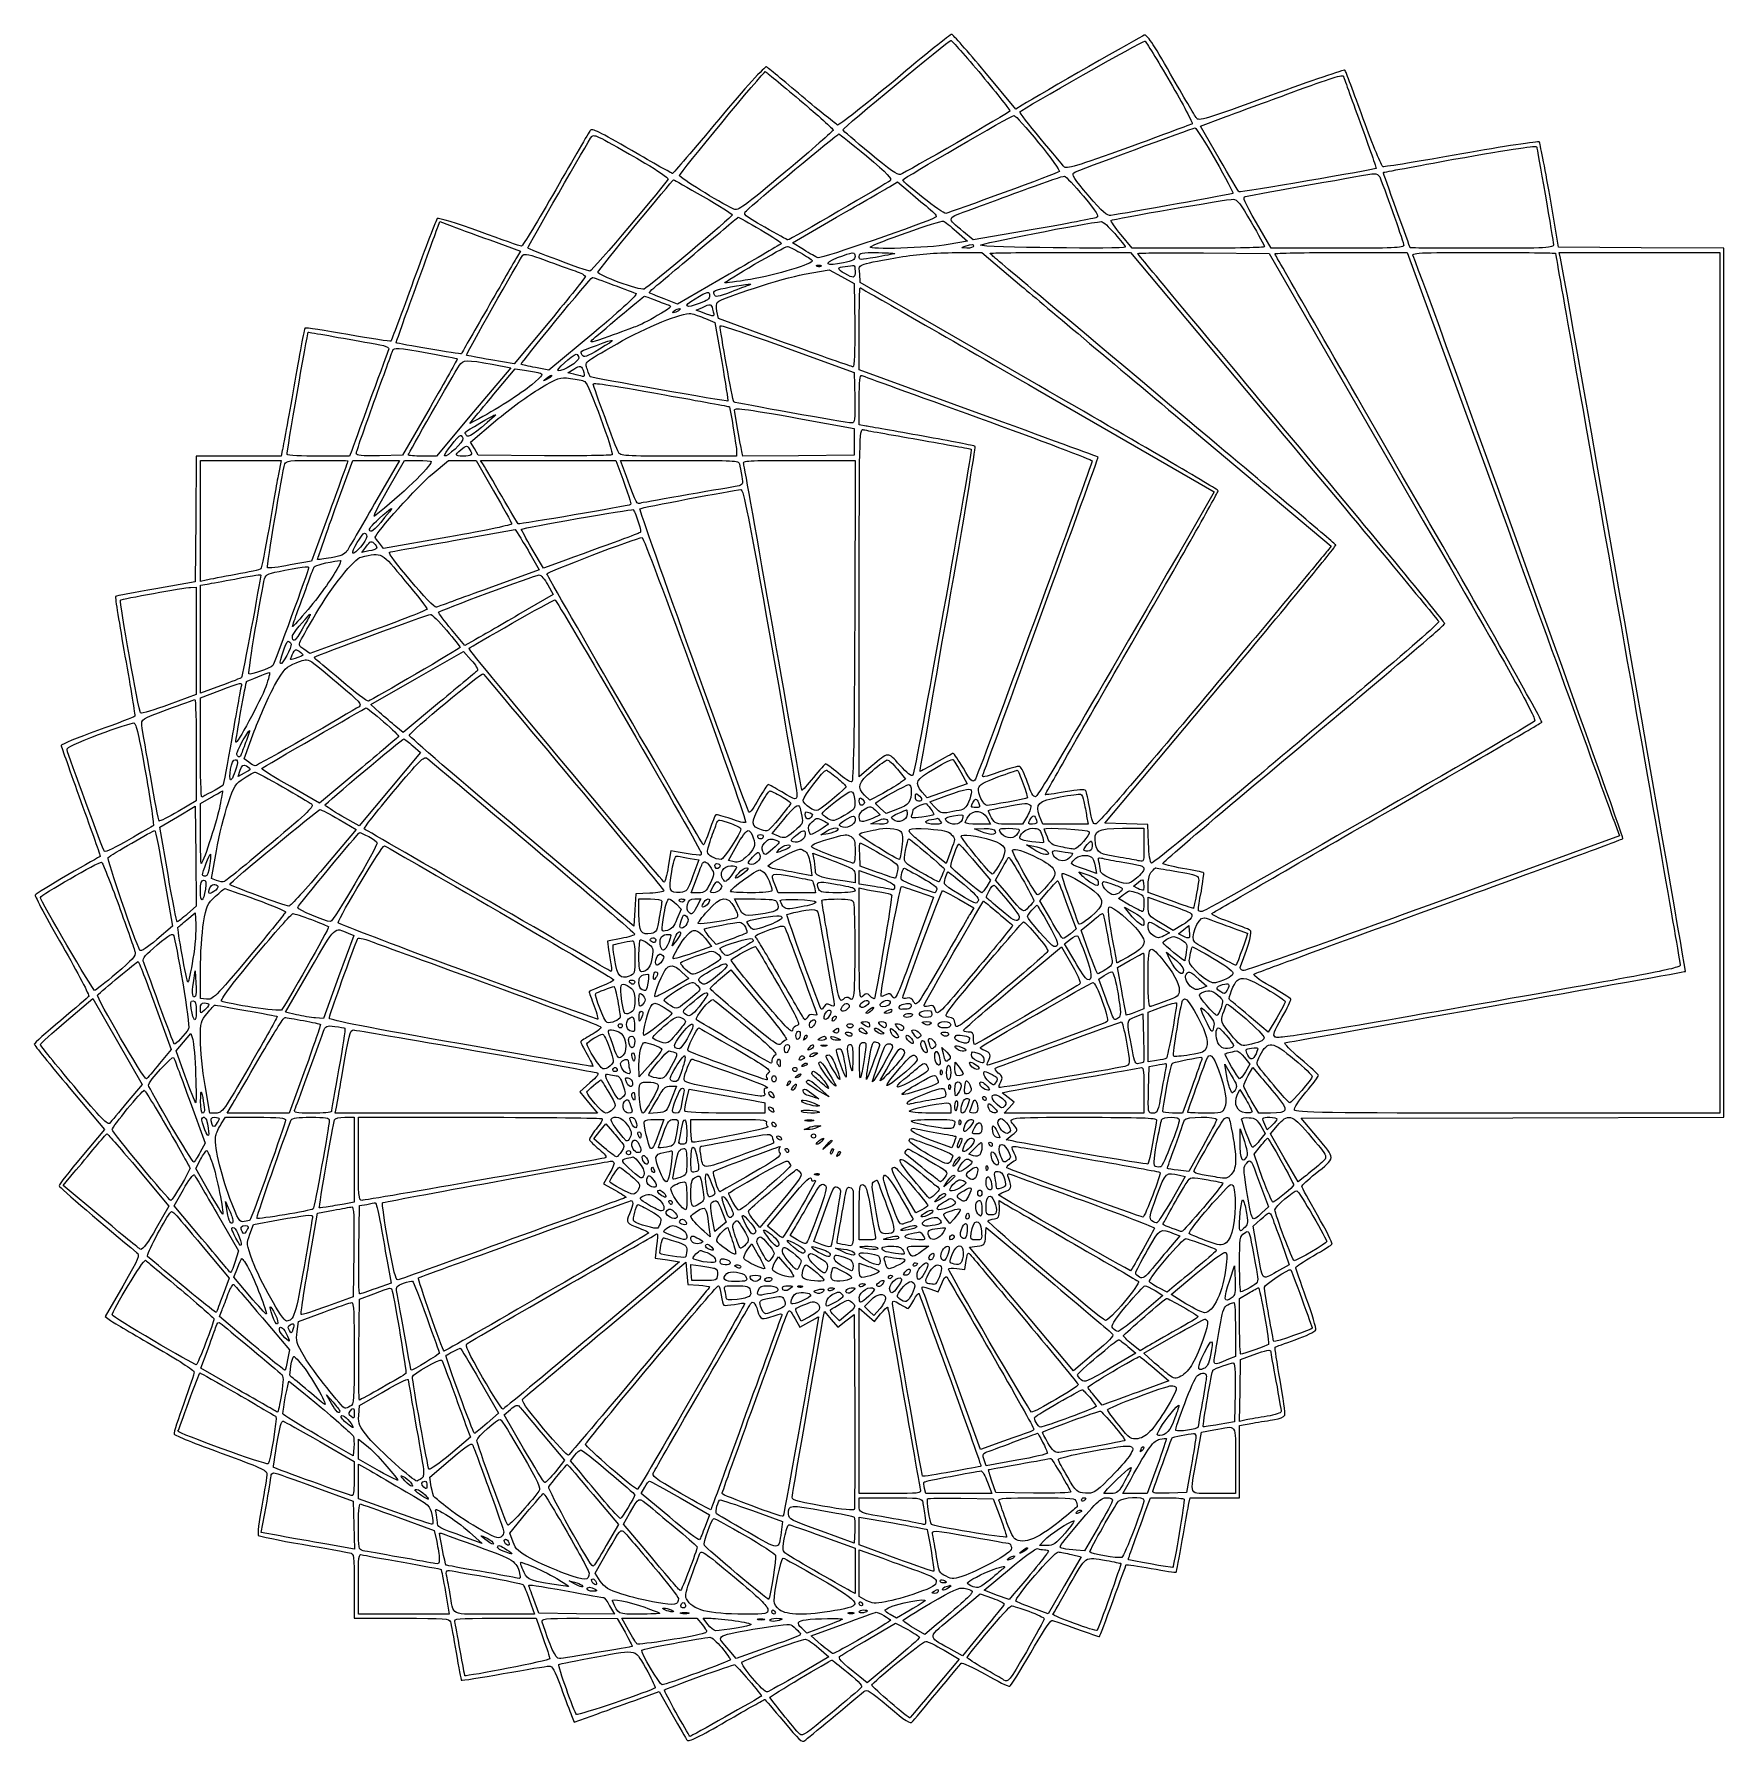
# Model space of a CAD drawing. Extents: x 10 to 239, y 73 to 305.
import ezdxf

# ---------------------------------------------------------------- set-up
doc = ezdxf.new("R2010")
doc.units = 0
doc.layers.get('0').update_dxf_attribs({"linetype": 'CONTINUOUS'})

msp = doc.modelspace()

# ---------------------------------------------------------------- linework, layer by layer
at = {"color": 7}
for points in [[(138.542889, 299.451889), (138.542889, 299.451889)], [(144.046222, 295.387889), (143.171333, 294.851667), (138.966222, 299.903444)], [(187.677778, 299.282556), (187.677778, 299.282556)], [(126.774222, 298.774556), (126.774222, 298.774556)], [(164.140444, 298.492333), (164.140444, 298.492333)], [(113.820222, 296.093444), (113.820222, 296.093444)], [(170.800889, 288.134778), (168.260889, 292.537444), (171.393556, 293.694556)], [(146.275778, 290.279667), (146.275778, 290.279667)], [(122.907778, 288.473444), (122.907778, 288.473444)], [(170.292889, 287.909), (170.292889, 287.909)], [(213.924444, 289.687), (213.924444, 289.687)], [(92.822889, 287.513889), (92.822889, 287.513889)], [(192.616667, 285.623), (192.616667, 285.623)], [(126.012222, 284.296556), (127.112889, 284.945667), (128.552222, 283.732111)], [(152.371778, 282.998333), (152.371778, 282.998333)], [(184.15, 155.208111), (181.948667, 157.832778), (210.650667, 157.917444), (239.324444, 157.973889), (239.324444, 216.958333), (239.324444, 275.942778), (228.120222, 275.999222), (216.887778, 276.083889), (215.674222, 283.139444)], [(100.725111, 282.970111), (100.725111, 282.970111)], [(131.289778, 281.446111), (131.289778, 281.446111)], [(64.685333, 278.821444), (64.967556, 279.583444), (66.265778, 279.075444)], [(108.542667, 278.454556), (108.542667, 278.454556)], [(114.328222, 275.773444), (112.832444, 276.704778), (118.843778, 280.176111)], [(145.542, 278.482778), (137.385778, 277.071667), (136.059333, 278.200556)], [(175.147111, 279.470556), (175.147111, 279.470556)], [(186.859333, 275.942778), (177.856444, 275.942778), (175.852667, 279.414111)], [(71.769111, 277.071667), (75.917778, 275.575889), (75.381556, 274.644556)], [(71.769111, 277.071667), (71.769111, 277.071667)], [(135.128, 278.228778), (136.623778, 276.930556), (133.999111, 276.450778)], [(135.128, 278.228778), (135.128, 278.228778)], [(137.442222, 276.225), (137.442222, 276.225)], [(156.605111, 277.946556), (156.605111, 277.946556)], [(167.978667, 275.942778), (158.975778, 275.942778), (157.48, 277.777222)], [(113.904889, 275.350111), (113.904889, 275.350111)], [(121.355556, 274.842111), (121.355556, 274.842111)], [(126.717778, 275.209), (126.717778, 275.209)], [(134.535333, 275.350111), (138.542889, 275.378333), (143.989778, 270.778111), (143.989778, 270.778111)], [(149.239111, 275.378333), (158.75, 275.378333), (179.634444, 250.486333), (179.634444, 250.486333)], [(168.656, 275.321889), (177.574222, 275.237222), (195.777556, 243.684778), (195.777556, 243.684778)], [(187.367333, 275.378333), (196.342, 275.378333), (209.973333, 237.927444), (209.973333, 237.927444)], [(216.464444, 275.265444), (216.464444, 275.265444)], [(217.141778, 274.616333), (216.972444, 275.378333), (227.866222, 275.378333), (238.76, 275.378333), (238.76, 216.958333), (238.76, 216.958333)], [(83.340222, 272.866556), (83.340222, 272.866556)], [(104.252889, 272.415), (97.253778, 268.379222), (95.419333, 269.084778)], [(114.441111, 272.415), (117.827778, 273.035889), (119.521111, 272.104556), (121.214444, 271.173222), (121.299111, 265.500556), (121.299111, 265.500556)], [(116.755333, 273.515667), (116.755333, 273.515667)], [(121.355556, 272.838333), (121.355556, 272.838333)], [(146.304, 257.316111), (122.061111, 271.314333), (121.976444, 272.499667)], [(88.476667, 271.003889), (88.476667, 271.003889)], [(101.6, 269.479889), (101.6, 269.479889)], [(106.962222, 270.947444), (106.962222, 270.947444)], [(94.177556, 268.943667), (94.177556, 268.943667)], [(97.366667, 267.476111), (97.366667, 267.476111)], [(100.612222, 267.222111), (99.765556, 267.532556), (100.612222, 267.927667)], [(101.995111, 267.701889), (101.995111, 267.701889)], [(111.788222, 263.129889), (102.785333, 266.403667), (102.587778, 267.391444)], [(79.897111, 266.065), (75.042889, 260.251222), (71.882, 260.787444)], [(85.880222, 264.484556), (79.784222, 259.404556), (77.978, 259.743222)], [(101.035556, 266.403667), (102.305556, 265.867444), (103.236889, 260.561667)], [(101.035556, 266.403667), (101.035556, 266.403667)], [(138.147778, 253.534333), (121.92, 259.432778), (121.92, 265.020778)], [(55.400222, 263.101667), (55.400222, 263.101667)], [(86.642222, 262.255), (86.642222, 262.255)], [(112.126889, 262.396111), (121.214444, 259.094111), (121.299111, 255.651), (121.299111, 255.651)], [(72.079556, 260.194778), (74.591333, 259.715), (69.539556, 253.731889), (64.516, 247.720556), (62.596889, 247.720556)], [(63.471778, 261.690556), (63.471778, 261.690556)], [(72.079556, 260.194778), (72.079556, 260.194778)], [(83.82, 261.041444), (83.82, 261.041444)], [(72.813333, 256.723444), (75.212222, 259.602111), (76.482222, 259.404556)], [(78.429556, 259.037667), (78.429556, 259.037667)], [(80.151111, 258.586111), (80.151111, 258.586111)], [(83.142667, 258.868333), (82.324222, 259.037667), (83.142667, 259.545667)], [(84.525556, 259.094111), (84.525556, 259.094111)], [(84.638444, 257.880556), (84.638444, 257.880556)], [(95.504, 256.046111), (95.504, 256.046111)], [(122.851333, 251.812778), (121.92, 251.982111), (121.92, 255.397)], [(146.134667, 256.723444), (170.123556, 242.894556), (166.849778, 237.193667)], [(146.134667, 256.723444), (146.134667, 256.723444)], [(63.641111, 254.352778), (59.887556, 247.861667), (56.754889, 247.777)], [(69.737111, 252.518333), (69.059778, 252.151444), (69.737111, 252.998111)], [(72.39, 253.139222), (72.39, 253.139222)], [(113.735556, 252.857), (121.214444, 251.502333), (121.214444, 249.696111), (121.214444, 247.861667), (113.679111, 247.777), (106.115556, 247.720556), (105.974444, 248.341444)], [(113.735556, 252.857), (113.735556, 252.857)], [(138.091333, 252.941667), (138.091333, 252.941667)], [(79.163333, 247.777), (70.160444, 247.861667), (69.652444, 248.764778), (69.116222, 249.639667), (72.531111, 252.518333)], [(167.724667, 250.853222), (185.984444, 235.528556), (185.504667, 234.879444)], [(43.575111, 248.510778), (43.405778, 247.720556), (37.648444, 247.720556), (31.891111, 247.720556), (31.834667, 239.197444), (31.75, 230.674333), (26.387778, 229.714778)], [(53.001333, 248.510778), (52.719111, 247.720556), (48.542222, 247.720556)], [(68.100222, 250.119444), (68.100222, 250.119444)], [(69.059778, 248.595444), (69.059778, 248.595444)], [(105.268889, 248.341444), (105.268889, 247.720556), (97.366667, 247.720556)], [(129.963333, 249.978333), (129.963333, 249.978333)], [(33.245778, 230.900111), (32.455556, 230.730778), (32.455556, 238.943444), (32.455556, 247.156111), (37.930667, 247.156111), (43.405778, 247.156111), (43.038889, 245.265222), (43.038889, 245.265222)], [(50.715333, 240.467444), (53.142444, 247.156111), (56.331556, 247.156111), (59.492444, 247.156111), (56.105778, 241.314111), (56.105778, 241.314111)], [(52.493333, 247.099667), (52.493333, 247.099667)], [(57.883778, 243.176778), (60.169778, 247.156111), (61.976, 247.156111)], [(63.782222, 246.986778), (63.782222, 246.986778)], [(63.923333, 245.293444), (66.152889, 247.156111), (68.015556, 247.156111), (69.878222, 247.156111), (72.248889, 243.007444), (72.248889, 243.007444)], [(70.894222, 246.535222), (70.499111, 247.156111), (79.671333, 247.156111), (88.871778, 247.156111), (89.408, 245.688556), (89.408, 245.688556)], [(90.311111, 244.983), (89.492667, 247.156111), (97.507778, 247.156111)], [(105.664, 246.676333), (105.664, 246.676333)], [(113.707333, 247.156111), (121.355556, 247.156111), (121.299111, 225.368556), (121.299111, 225.368556)], [(50.009778, 240.241667), (47.554444, 233.468333), (44.647556, 232.960333)], [(58.109556, 240.185222), (58.109556, 240.185222)], [(91.863333, 238.943444), (91.863333, 238.943444)], [(55.033333, 236.798556), (55.033333, 236.798556)], [(66.068222, 236.713889), (57.319333, 235.189889), (56.754889, 235.895444)], [(66.802, 236.262333), (75.212222, 237.758111), (75.946, 236.601)], [(55.315556, 234.851222), (54.384222, 234.653667), (54.920444, 235.387444)], [(56.162222, 235.726111), (56.162222, 235.726111)], [(81.646889, 233.468333), (79.022222, 232.508778), (77.498222, 235.105222)], [(47.131111, 232.565222), (47.131111, 232.565222)], [(51.336222, 232.988556), (51.336222, 232.988556)], [(77.554667, 233.863444), (78.457778, 232.283), (71.599778, 229.799444)], [(77.554667, 233.863444), (77.554667, 233.863444)], [(31.129111, 229.912333), (31.891111, 229.940556), (31.891111, 222.631), (31.891111, 222.631)], [(35.193111, 216.535), (32.455556, 215.547222), (32.455556, 222.885), (32.455556, 230.194556), (33.386889, 230.363889)], [(40.64, 231.577444), (40.64, 231.577444)], [(60.226222, 230.815444), (60.226222, 230.815444)], [(79.614889, 230.279222), (80.376889, 228.924556), (75.663778, 226.215222)], [(79.614889, 230.279222), (79.614889, 230.279222)], [(123.556889, 205.584778), (121.92, 204.201889), (121.92, 227.823889)], [(55.287333, 223.844556), (47.300444, 220.937667), (46.510222, 221.502111)], [(46.679556, 224.945222), (46.679556, 224.945222)], [(65.870667, 224.098556), (65.870667, 224.098556)], [(69.652444, 222.743889), (68.354222, 222.010111), (66.548, 224.183222)], [(109.869111, 222.828556), (109.869111, 222.828556)], [(31.891111, 222.631), (31.891111, 215.349667), (28.222222, 213.995)], [(44.760444, 222.207667), (44.760444, 222.207667)], [(46.086889, 221.078778), (46.086889, 221.078778)], [(56.783111, 212.922556), (55.597778, 213.995), (61.863111, 217.607444), (68.156667, 221.219889), (69.229111, 220.034556)], [(70.075778, 218.623444), (70.075778, 218.623444)], [(32.455556, 208.181222), (32.455556, 214.926333), (35.080222, 215.914111)], [(37.958889, 216.337444), (37.958889, 216.337444)], [(41.317333, 216.393889), (41.317333, 216.393889)], [(51.166889, 216.845444), (51.166889, 216.845444)], [(99.680889, 217.466333), (99.680889, 217.466333)], [(161.205333, 195.170778), (161.120667, 197.739), (158.213778, 197.823667), (155.278667, 197.908333), (171.026667, 216.676111)], [(238.76, 216.958333), (238.76, 158.538333), (209.973333, 158.538333)], [(64.939333, 214.333667), (60.000444, 210.213222), (59.012667, 211.031667)], [(57.319333, 211.680778), (57.319333, 211.680778)], [(90.593333, 211.285667), (90.593333, 211.285667)], [(39.031333, 206.177444), (38.382222, 206.657222), (39.765111, 210.382556)], [(38.692667, 209.140778), (38.692667, 209.140778)], [(31.891111, 207.814333), (31.891111, 200.928111), (29.435778, 199.488778)], [(31.891111, 207.814333), (31.891111, 207.814333)], [(61.298667, 208.407), (62.342889, 207.475667), (58.166, 202.508556), (53.989111, 197.541444), (51.674889, 198.839667)], [(61.298667, 208.407), (61.298667, 208.407)], [(25.033111, 204.540556), (25.033111, 204.540556)], [(37.422667, 205.810556), (37.422667, 205.810556)], [(38.410444, 204.681667), (37.563778, 204.258333), (37.846, 205.105)], [(39.228889, 205.246111), (39.228889, 205.246111)], [(53.876222, 205.020333), (48.626889, 200.617667), (44.619333, 202.903667)], [(127.112889, 205.217889), (128.213556, 203.891444), (127.536222, 203.411667)], [(127.112889, 205.217889), (127.112889, 205.217889)], [(135.692444, 204.822778), (136.567333, 203.242333), (133.858, 202.282778), (131.148667, 201.351444), (130.471333, 202.113444)], [(135.692444, 204.822778), (135.692444, 204.822778)], [(43.603333, 202.819), (43.603333, 202.819)], [(83.227333, 203.439889), (83.227333, 203.439889)], [(118.872, 204.089), (118.872, 204.089)], [(125.137333, 201.944111), (123.359333, 201.012778), (122.653778, 201.690111)], [(128.975556, 202.367444), (128.975556, 202.367444)], [(137.16, 202.141667), (137.16, 202.141667)], [(144.187333, 203.242333), (144.187333, 203.242333)], [(28.052889, 190.937444), (26.924, 197.343889), (29.322889, 198.783222), (31.75, 200.194333), (31.834667, 193.421), (31.891111, 186.647667), (30.705778, 185.575222), (30.705778, 185.575222)], [(32.455556, 196.440778), (32.455556, 200.589444), (33.951333, 201.436111)], [(35.108444, 200.250778), (35.108444, 200.250778)], [(111.308444, 201.549), (111.308444, 201.549)], [(113.820222, 200.109667), (113.820222, 200.109667)], [(121.299111, 200.984556), (121.299111, 200.984556)], [(122.597333, 200.561222), (122.597333, 200.561222)], [(124.121333, 199.658111), (124.770444, 199.037222), (123.698, 198.557444), (123.698, 198.557444)], [(127.112889, 199.799222), (125.560667, 199.234778), (124.798667, 199.883889)], [(130.386667, 201.125667), (130.386667, 201.125667)], [(132.277556, 199.968556), (131.487333, 200.787), (133.829778, 201.661889)], [(131.600222, 199.855667), (131.600222, 199.855667)], [(138.119556, 200.702333), (138.119556, 200.702333)], [(145.203333, 200.307222), (145.203333, 200.307222)], [(152.428222, 200.843444), (152.428222, 200.843444)], [(51.279778, 198.388111), (53.594, 197.061667), (49.219556, 191.840556)], [(51.279778, 198.388111), (51.279778, 198.388111)], [(104.506889, 197.851889), (104.506889, 197.851889)], [(110.941556, 196.130333), (110.094889, 196.497222), (111.675333, 198.416333)], [(115.259556, 199.291222), (115.259556, 199.291222)], [(116.981111, 198.275222), (116.981111, 198.275222)], [(121.355556, 198.331667), (121.355556, 198.331667)], [(124.685778, 197.767222), (123.472222, 197.795444), (124.318889, 198.190556)], [(125.814667, 198.105889), (125.814667, 198.105889)], [(128.411111, 199.065444), (128.411111, 199.065444)], [(132.926667, 198.190556), (132.926667, 198.190556)], [(135.89, 198.359889), (135.89, 198.359889)], [(138.43, 196.779444), (137.583333, 197.146333), (138.881556, 197.174556)], [(139.276667, 198.613889), (139.728222, 197.767222), (138.006667, 197.767222)], [(139.276667, 198.613889), (139.276667, 198.613889)], [(144.751778, 198.896111), (144.102667, 197.767222), (142.268222, 197.767222)], [(145.993556, 198.331667), (145.993556, 198.331667)], [(152.795111, 198.839667), (152.992667, 197.767222), (149.916444, 197.767222), (146.840222, 197.767222), (146.416889, 198.867889)], [(157.677556, 197.202778), (160.584444, 197.202778), (160.584444, 194.916778), (160.584444, 194.916778)], [(224.366667, 198.303444), (225.156889, 196.186778), (199.813333, 186.958111)], [(55.315556, 196.073889), (55.315556, 196.073889)], [(93.500222, 188.397444), (91.581111, 188.312778), (91.44, 186.139667), (91.298889, 183.938333), (76.058889, 196.723)], [(104.930222, 192.659), (104.168222, 192.828333), (105.297111, 194.888556)], [(107.526667, 195.932778), (107.526667, 195.932778)], [(108.881333, 196.045667), (108.881333, 196.045667)], [(110.744, 195.537667), (110.744, 195.537667)], [(114.582222, 196.356111), (114.582222, 196.356111)], [(117.686667, 196.469), (116.698889, 196.299667), (117.545556, 196.864111)], [(118.900222, 196.892333), (118.900222, 196.892333)], [(120.819333, 196.073889), (120.819333, 196.073889)], [(127.564444, 196.779444), (127.564444, 196.779444)], [(134.422444, 196.384333), (134.422444, 196.384333)], [(139.897556, 195.594111), (139.897556, 195.594111)], [(140.377333, 196.779444), (140.377333, 196.779444)], [(143.651111, 197.005222), (143.651111, 197.005222)], [(145.485556, 194.408778), (144.638889, 194.945), (145.626667, 194.775667)], [(146.727333, 196.299667), (146.727333, 196.299667)], [(153.162, 196.723), (153.162, 196.723)], [(34.656889, 190.119), (33.951333, 190.373), (34.628667, 194.154778)], [(77.554667, 194.719222), (77.554667, 194.719222)], [(97.338444, 193.985444), (96.322444, 194.154778), (95.983778, 192.009889)], [(98.975333, 193.110556), (100.132444, 192.941222), (99.342222, 190.768111)], [(98.975333, 193.110556), (98.975333, 193.110556)], [(108.062889, 192.630778), (108.062889, 192.630778)], [(112.493778, 194.691), (112.493778, 194.691)], [(114.638667, 194.041889), (114.638667, 194.041889)], [(115.824, 192.771889), (115.626444, 193.816111), (117.545556, 193.110556)], [(124.403556, 191.219667), (122.061111, 192.066333), (121.976444, 193.646778)], [(124.770444, 193.759667), (124.770444, 193.759667)], [(131.120444, 193.787889), (131.120444, 193.787889)], [(134.337778, 194.126556), (133.716889, 192.405), (131.967111, 193.844333)], [(137.724444, 192.574333), (139.756444, 190.175444), (139.248444, 189.300556)], [(137.724444, 192.574333), (137.724444, 192.574333)], [(146.191111, 193.167), (146.191111, 193.167)], [(147.122444, 194.324111), (147.122444, 194.324111)], [(150.819556, 193.816111), (150.819556, 193.816111)], [(153.444222, 193.308111), (153.444222, 193.308111)], [(153.528889, 194.803889), (153.528889, 194.803889)], [(157.197778, 192.687222), (157.197778, 192.687222)], [(27.544889, 190.401222), (28.673778, 183.910111), (26.557111, 182.103889)], [(27.544889, 190.401222), (27.544889, 190.401222)], [(33.697333, 192.151), (33.697333, 192.151)], [(100.076, 188.453889), (99.116444, 188.453889), (99.822, 190.344778)], [(101.825778, 191.784111), (101.825778, 191.784111)], [(103.011111, 192.151), (103.011111, 192.151)], [(105.268889, 191.925222), (105.268889, 191.925222)], [(106.256667, 191.135), (106.256667, 191.135)], [(108.994222, 191.219667), (108.994222, 191.219667)], [(113.340444, 190.570556), (113.340444, 190.570556)], [(115.287778, 192.235667), (115.485333, 190.768111), (113.538, 191.135)], [(121.355556, 190.683444), (121.355556, 189.808556), (120.029111, 190.006111)], [(120.396, 191.981667), (120.396, 191.981667)], [(123.980222, 189.300556), (121.92, 189.639222), (121.92, 190.570556), (121.92, 191.473667), (124.318889, 190.627)], [(130.443111, 190.485889), (130.443111, 190.485889)], [(141.957778, 188.397444), (140.433778, 190.175444), (141.280444, 191.699444)], [(144.018, 190.457667), (144.018, 190.457667)], [(152.287111, 190.683444), (151.750889, 191.276111), (153.077333, 190.824556)], [(153.952222, 192.066333), (154.149778, 191.050333), (152.484667, 191.643)], [(164.563778, 191.417222), (164.563778, 191.417222)], [(33.132889, 188.961889), (33.132889, 188.961889)], [(34.826222, 189.328778), (34.826222, 189.328778)], [(103.011111, 188.905444), (103.011111, 188.905444)], [(115.824, 189.244111), (115.993333, 188.453889), (113.453333, 188.453889), (110.913333, 188.453889), (110.49, 189.469889)], [(121.016889, 189.159444), (121.016889, 189.159444)], [(121.92, 181.539444), (121.92, 189.103), (122.851333, 188.905444)], [(124.968, 188.538556), (124.968, 188.538556)], [(126.717778, 189.244111), (126.717778, 189.244111)], [(129.935111, 188.566778), (131.995333, 187.861222), (129.427111, 180.805667)], [(129.935111, 188.566778), (129.935111, 188.566778)], [(136.172222, 189.554556), (136.172222, 189.554556)], [(147.912667, 184.813222), (146.445111, 187.353222), (147.630444, 188.764333)], [(153.754667, 188.707889), (153.754667, 188.707889)], [(154.375556, 189.836778), (154.375556, 189.836778)], [(158.637111, 186.788778), (157.113111, 187.663667), (157.790444, 188.199889)], [(157.536444, 189.131222), (157.536444, 189.131222)], [(159.737778, 189.018333), (159.145111, 189.328778), (159.794222, 189.865)], [(159.709556, 188.425667), (159.709556, 188.425667)], [(160.499778, 188.820778), (160.499778, 188.820778)], [(164.196889, 187.381444), (161.148889, 188.510333), (161.148889, 189.667444)], [(21.364222, 186.760556), (21.364222, 186.760556)], [(30.621111, 184.785), (31.75, 185.744556), (31.834667, 184.192333)], [(39.962667, 187.550778), (39.962667, 187.550778)], [(73.095556, 185.829222), (73.095556, 185.829222)], [(92.004444, 185.518778), (92.004444, 187.607222), (93.556667, 187.607222)], [(95.108889, 187.325), (95.108889, 187.325)], [(97.084444, 186.901667), (97.733556, 186.224333), (97.169111, 184.869667)], [(97.084444, 186.901667), (97.084444, 186.901667)], [(98.213333, 187.494333), (98.213333, 187.494333)], [(99.596222, 187.607222), (100.414667, 187.607222), (99.822, 186.478333), (99.822, 186.478333)], [(101.6, 187.381444), (101.6, 187.381444)], [(104.958444, 186.450111), (104.958444, 186.450111)], [(105.551111, 186.478333), (104.986667, 187.607222), (107.780667, 187.607222)], [(110.744, 187.155667), (110.744, 187.155667)], [(116.049778, 187.183889), (116.049778, 187.183889)], [(121.158, 187.127444), (121.158, 187.127444)], [(135.438444, 187.579), (137.470444, 186.421889), (136.934222, 185.518778)], [(135.438444, 187.579), (135.438444, 187.579)], [(140.772444, 185.716333), (140.772444, 185.716333)], [(142.183556, 187.240333), (142.183556, 187.240333)], [(150.170444, 186.760556), (151.355778, 183.543222), (150.593778, 182.894111)], [(150.170444, 186.760556), (150.170444, 186.760556)], [(158.665333, 185.575222), (157.959778, 186.478333), (159.286222, 185.744556)], [(161.148889, 186.619444), (161.148889, 187.861222), (163.886444, 186.873444)], [(166.849778, 185.744556), (166.849778, 185.744556)], [(47.526222, 184.813222), (47.526222, 184.813222)], [(98.523778, 184.248778), (98.523778, 184.248778)], [(106.454222, 183.797222), (106.454222, 183.797222)], [(111.421333, 185.010778), (111.421333, 185.010778)], [(116.388444, 185.434111), (116.388444, 185.434111)], [(147.574, 184.220556), (147.574, 184.220556)], [(153.105556, 180.410556), (152.061333, 183.373889), (152.992667, 184.135889)], [(160.584444, 184.446333), (160.584444, 184.446333)], [(162.757556, 183.740778), (164.027556, 183.007), (163.265556, 182.611889)], [(162.757556, 183.740778), (162.757556, 183.740778)], [(165.805556, 184.079444), (164.535556, 183.317444), (162.842222, 184.361667)], [(165.918444, 182.555444), (165.269333, 182.894111), (165.974889, 183.458556), (166.652222, 183.994778), (166.736889, 183.232778)], [(171.704, 184.023), (171.704, 184.023)], [(52.521556, 182.978778), (53.283556, 182.668333), (51.223333, 177.023889), (49.163111, 171.379444), (48.090667, 171.464111)], [(52.521556, 182.978778), (52.521556, 182.978778)], [(89.577333, 182.245), (87.714667, 181.878111), (87.884, 180.721)], [(94.177556, 181.765222), (94.177556, 181.765222)], [(96.040222, 181.680556), (96.040222, 181.680556)], [(97.084444, 181.962778), (96.52, 181.257222), (96.830444, 182.188556)], [(97.648889, 182.894111), (97.648889, 182.894111)], [(100.979111, 182.273222), (101.854, 181.172556), (99.314, 180.269444)], [(100.979111, 182.273222), (100.979111, 182.273222)], [(104.506889, 182.160333), (102.474889, 181.426556), (101.571778, 182.442556)], [(107.498444, 181.878111), (107.498444, 181.878111)], [(142.776222, 175.584556), (149.380222, 181.116111), (150.791333, 178.689)], [(146.05, 182.640111), (146.05, 182.640111)], [(151.186444, 179.168778), (149.803556, 181.539444), (150.593778, 182.160333)], [(155.617333, 182.753), (155.617333, 182.753)], [(159.907111, 183.176333), (159.907111, 183.176333)], [(165.692667, 182.047444), (165.692667, 182.047444)], [(166.708667, 182.329667), (166.708667, 182.329667)], [(31.439556, 179.507444), (31.439556, 179.507444)], [(91.44, 179.705), (91.44, 179.705)], [(93.810667, 179.705), (93.810667, 179.705)], [(95.391111, 179.733222), (95.391111, 179.733222)], [(102.841778, 180.015444), (102.841778, 180.015444)], [(152.682222, 179.902556), (152.682222, 179.902556)], [(157.564667, 175.133), (157.000222, 178.293889), (158.721778, 179.281667)], [(163.011556, 179.507444), (163.011556, 179.507444)], [(164.112222, 179.394556), (163.632444, 180.382333), (164.789556, 179.451)], [(169.954222, 179.592111), (169.954222, 179.592111)], [(31.496, 176.233667), (31.75, 177.870556), (31.834667, 176.205444)], [(33.302222, 174.004111), (32.455556, 174.117), (32.455556, 177.983444)], [(45.522444, 171.887444), (44.026667, 172.226111), (47.328667, 177.955222)], [(91.44, 176.318333), (91.44, 176.318333)], [(93.246222, 176.403), (93.246222, 176.403)], [(94.544444, 177.531889), (94.544444, 177.531889)], [(97.846444, 177.673), (98.777778, 176.798111), (96.632889, 175.556333)], [(97.846444, 177.673), (97.846444, 177.673)], [(103.067556, 176.798111), (104.478667, 177.983444), (108.429778, 173.270333)], [(103.970667, 178.604333), (103.970667, 178.604333)], [(113.820222, 178.435), (113.820222, 178.435)], [(155.448, 174.004111), (154.460222, 176.741667), (155.194, 177.221444)], [(160.584444, 176.487667), (160.584444, 172.705889), (159.427333, 172.254333)], [(160.584444, 176.487667), (160.584444, 176.487667)], [(165.946667, 177.983444), (165.946667, 177.983444)], [(168.035111, 176.741667), (169.135778, 175.782111), (168.345556, 175.471667)], [(168.035111, 176.741667), (168.035111, 176.741667)], [(14.280444, 171.069), (17.836444, 174.088778), (21.194889, 168.246778), (24.553333, 162.433), (22.521333, 160.005889), (22.521333, 160.005889)], [(30.056667, 176.233667), (30.056667, 176.233667)], [(31.778222, 174.399222), (31.778222, 174.399222)], [(72.220667, 175.810333), (72.220667, 175.810333)], [(90.819111, 175.584556), (90.819111, 175.584556)], [(99.991333, 175.810333), (99.991333, 175.810333)], [(101.317778, 174.653222), (101.317778, 174.653222)], [(111.026222, 175.753889), (111.026222, 175.753889)], [(151.779111, 176.007889), (151.779111, 176.007889)], [(157.056667, 174.737889), (157.056667, 174.737889)], [(170.631556, 174.540333), (170.631556, 174.540333)], [(171.873333, 175.217667), (171.873333, 175.217667)], [(177.207333, 175.415222), (177.207333, 175.415222)], [(26.303111, 173.157444), (28.476222, 167.174333), (26.895778, 165.255222)], [(26.303111, 173.157444), (26.303111, 173.157444)], [(31.891111, 172.310778), (31.891111, 172.310778)], [(33.584444, 173.270333), (33.584444, 173.270333)], [(38.636222, 172.480111), (38.636222, 172.480111)], [(89.125778, 173.778333), (89.125778, 173.778333)], [(92.540667, 172.169667), (92.540667, 172.169667)], [(92.851111, 173.919444), (92.851111, 173.919444)], [(95.419333, 172.875222), (95.419333, 172.875222)], [(117.884222, 171.802778), (117.884222, 171.802778)], [(120.565333, 173.072778), (120.565333, 173.072778)], [(122.879556, 173.101), (122.879556, 173.101)], [(123.613333, 172.508333), (123.613333, 172.508333)], [(125.871111, 173.213889), (125.871111, 173.213889)], [(126.294444, 172.367222), (126.294444, 172.367222)], [(128.975556, 173.072778), (128.975556, 173.072778)], [(129.116667, 171.802778), (129.116667, 171.802778)], [(131.797778, 171.915667), (131.797778, 171.915667)], [(154.911778, 173.750111), (154.911778, 173.750111)], [(159.370889, 171.605222), (160.443333, 172.028556), (160.528, 168.783)], [(162.306, 165.678556), (161.148889, 165.509222), (161.148889, 168.867667), (161.148889, 172.254333), (163.068, 172.959889)], [(167.414222, 172.451889), (167.414222, 172.451889)], [(178.618444, 171.492333), (177.461333, 169.545), (174.864889, 171.718111)], [(30.395333, 163.533667), (29.153556, 167.005), (30.141333, 168.162111), (31.157333, 169.347444), (31.411333, 168.529)], [(46.453778, 171.097222), (46.453778, 171.097222)], [(52.07, 170.053), (52.07, 170.053)], [(89.266889, 169.573222), (89.266889, 169.573222)], [(89.746667, 170.391667), (89.746667, 170.391667)], [(91.355333, 169.657889), (91.355333, 169.657889)], [(98.298, 170.843222), (98.298, 170.843222)], [(99.342222, 170.363444), (99.342222, 170.363444)], [(106.68, 170.222333), (106.68, 170.222333)], [(115.993333, 171.040778), (115.993333, 171.040778)], [(118.589778, 171.181889), (118.589778, 171.181889)], [(119.097778, 169.686111), (119.097778, 169.686111)], [(121.073333, 170.391667), (121.073333, 170.391667)], [(122.766667, 169.686111), (122.766667, 169.686111)], [(123.331111, 170.532778), (123.331111, 170.532778)], [(124.911556, 169.686111), (124.911556, 169.686111)], [(125.588889, 170.532778), (125.588889, 170.532778)], [(127.762, 170.448111), (127.762, 170.448111)], [(130.076222, 169.432111), (130.076222, 169.432111)], [(131.600222, 170.645667), (131.600222, 170.645667)], [(134.337778, 170.532778), (134.337778, 170.532778)], [(164.450889, 169.770778), (164.450889, 169.770778)], [(170.038889, 170.194111), (170.038889, 170.194111)], [(87.996889, 167.400111), (87.996889, 167.400111)], [(91.44, 168.303222), (91.44, 168.303222)], [(94.008222, 167.795222), (94.008222, 167.795222)], [(105.156, 167.259), (105.156, 167.259)], [(112.014, 168.472556), (112.014, 168.472556)], [(112.409111, 167.287222), (112.409111, 167.287222)], [(113.848444, 168.895889), (113.848444, 168.895889)], [(114.610444, 168.613667), (114.610444, 168.613667)], [(115.711111, 167.597667), (115.711111, 167.597667)], [(117.404444, 168.698333), (117.404444, 168.698333)], [(117.489111, 167.654111), (117.489111, 167.654111)], [(118.956667, 168.698333), (118.956667, 168.698333)], [(120.932222, 169.262778), (120.932222, 169.262778)], [(124.657556, 167.738778), (124.657556, 167.738778)], [(126.435556, 167.513), (126.435556, 167.513)], [(127.197556, 168.811222), (127.197556, 168.811222)], [(129.257778, 168.049222), (129.257778, 168.049222)], [(130.979333, 167.682333), (130.979333, 167.682333)], [(132.08, 168.275), (132.08, 168.275)], [(133.35, 166.581667), (133.152444, 167.428333), (133.801556, 166.807444)], [(134.055556, 169.262778), (134.055556, 169.262778)], [(136.849556, 168.811222), (136.849556, 168.811222)], [(158.157333, 168.444333), (158.157333, 168.444333)], [(171.958, 168.867667), (171.958, 168.867667)], [(176.896889, 168.754778), (176.896889, 168.754778)], [(69.793556, 167.005), (69.793556, 167.005)], [(90.593333, 165.339889), (90.593333, 165.339889)], [(91.44, 166.158333), (91.44, 166.158333)], [(93.556667, 165.170556), (92.032667, 163.477222), (92.004444, 165.085889)], [(96.858667, 166.779222), (96.858667, 166.779222)], [(111.195556, 165.255222), (111.195556, 165.255222)], [(114.271778, 165.847889), (114.271778, 165.847889)], [(114.864444, 165.198778), (114.864444, 165.198778)], [(115.993333, 166.440556), (115.993333, 166.440556)], [(118.759111, 164.831889), (118.759111, 164.831889)], [(119.916222, 165.424556), (119.916222, 165.424556)], [(121.045111, 165.819667), (121.045111, 165.819667)], [(122.569111, 165.819667), (122.569111, 165.819667)], [(127.762, 166.101889), (127.762, 166.101889)], [(129.794, 165.763222), (129.794, 165.763222)], [(131.205111, 164.803667), (131.205111, 164.803667)], [(132.898444, 165.537444), (132.898444, 165.537444)], [(134.112, 165.819667), (134.112, 165.819667)], [(134.902222, 164.549667), (134.930444, 165.452778), (135.466667, 164.775444)], [(136.285111, 167.005), (136.285111, 167.005)], [(138.147778, 164.747222), (138.147778, 164.747222)], [(138.853333, 165.847889), (138.853333, 165.847889)], [(160.528, 165.452778), (160.528, 165.452778)], [(161.205333, 161.727444), (161.29, 164.888333), (162.277778, 165.057667)], [(163.576, 164.831889), (163.576, 164.831889)], [(168.430222, 165.819667), (168.430222, 165.819667)], [(171.732222, 164.041667), (171.562889, 165.170556), (172.437778, 163.703)], [(174.244, 166.101889), (174.949556, 165.198778), (174.356889, 164.126333)], [(174.244, 166.101889), (174.244, 166.101889)], [(174.752, 163.646556), (175.344667, 164.747222), (176.247778, 163.674778)], [(175.796222, 166.609889), (175.796222, 166.609889)], [(181.017333, 165.819667), (181.017333, 165.819667)], [(31.806444, 163.759444), (31.806444, 163.759444)], [(46.679556, 164.493222), (44.506444, 158.538333), (40.301333, 158.538333), (36.096222, 158.538333), (36.801778, 159.751889)], [(85.344, 162.658778), (83.961111, 161.417), (85.174667, 159.977667), (86.388222, 158.538333), (68.58, 158.538333), (50.743556, 158.538333), (50.912889, 159.328556)], [(88.9, 163.618333), (88.9, 163.618333)], [(89.041111, 164.465), (89.041111, 164.465)], [(91.073111, 162.884556), (91.073111, 162.884556)], [(94.488, 162.517667), (94.488, 162.517667)], [(97.874667, 164.465), (97.874667, 164.465)], [(104.027111, 164.182778), (104.027111, 164.182778)], [(110.631111, 163.195), (110.631111, 163.195)], [(112.352667, 162.404778), (112.352667, 162.404778)], [(113.453333, 164.465), (113.453333, 164.465)], [(113.876667, 163.618333), (113.876667, 163.618333)], [(118.194667, 163.279667), (118.194667, 163.279667)], [(132.616222, 162.630556), (132.616222, 162.630556)], [(133.124222, 163.844111), (133.124222, 163.844111)], [(134.337778, 164.041667), (134.337778, 164.041667)], [(136.031111, 163.872333), (136.031111, 163.872333)], [(139.982222, 163.759444), (139.982222, 163.759444)], [(170.688, 164.436778), (170.688, 164.436778)], [(14.647333, 162.009667), (19.416889, 156.337), (16.340667, 152.639889)], [(31.044444, 160.090556), (33.076444, 154.474333), (32.427333, 153.232556)], [(31.044444, 160.090556), (31.044444, 160.090556)], [(34.572222, 158.538333), (33.725556, 158.538333), (33.076444, 162.291889)], [(87.912222, 161.332333), (87.912222, 161.332333)], [(91.44, 160.739667), (91.44, 160.739667)], [(96.294222, 162.207222), (97.084444, 162.207222), (96.407111, 160.457444), (96.407111, 160.457444)], [(98.100444, 161.445222), (98.100444, 161.445222)], [(98.495556, 160.457444), (98.806, 161.812111), (103.942444, 160.880778)], [(110.348889, 160.683222), (110.348889, 160.683222)], [(113.284, 162.066111), (113.284, 162.066111)], [(115.852222, 160.937222), (116.416667, 160.457444), (115.852222, 160.655)], [(115.852222, 160.937222), (115.852222, 160.937222)], [(116.557778, 161.896778), (117.827778, 160.767889), (116.219111, 161.671)], [(116.557778, 161.896778), (116.557778, 161.896778)], [(117.714889, 162.066111), (117.714889, 162.066111)], [(133.575778, 160.767889), (133.575778, 160.767889)], [(134.253111, 161.868556), (134.253111, 161.868556)], [(135.748889, 162.263667), (135.748889, 162.263667)], [(136.877778, 160.401), (136.877778, 160.401)], [(137.103556, 161.642778), (137.103556, 161.642778)], [(139.135556, 160.513889), (139.135556, 160.513889)], [(139.276667, 162.207222), (139.276667, 162.207222)], [(160.584444, 161.642778), (160.584444, 158.538333), (151.073556, 158.538333), (141.590889, 158.538333), (142.268222, 159.272111), (142.945556, 160.005889), (142.127111, 160.655), (141.308667, 161.304111), (142.268222, 161.501667)], [(141.365111, 160.513889), (141.365111, 160.513889)], [(160.584444, 161.642778), (160.584444, 161.642778)], [(167.075556, 162.009667), (165.833778, 158.538333), (164.479111, 158.538333)], [(172.945778, 161.671), (172.945778, 161.671)], [(173.256222, 160.993667), (173.594889, 161.755667), (174.441556, 160.344556)], [(177.771778, 158.538333), (176.163111, 158.538333), (175.147111, 160.259889)], [(178.590222, 160.909), (178.590222, 160.909)], [(32.991778, 159.046333), (32.991778, 159.046333)], [(34.995556, 157.776333), (34.995556, 157.776333)], [(35.277778, 157.070778), (35.842222, 157.973889), (39.934444, 157.973889)], [(52.07, 157.973889), (53.34, 157.973889), (53.34, 152.188333), (53.34, 152.188333)], [(53.904444, 152.329444), (53.904444, 157.973889), (70.358, 157.973889)], [(87.009111, 157.776333), (87.009111, 157.776333)], [(90.988444, 159.187444), (90.988444, 159.187444)], [(94.544444, 158.594778), (93.359111, 158.510111), (93.895333, 159.441444)], [(109.078889, 159.243889), (109.078889, 158.538333), (103.660222, 158.538333)], [(109.078889, 159.949444), (109.078889, 159.949444)], [(110.207778, 159.074556), (110.207778, 159.074556)], [(116.501333, 159.526111), (116.501333, 159.526111)], [(116.529556, 158.651222), (116.529556, 158.651222)], [(134.337778, 159.243889), (134.337778, 158.538333), (131.515556, 158.538333)], [(134.337778, 159.243889), (134.337778, 159.243889)], [(135.240889, 159.526111), (135.240889, 159.526111)], [(138.006667, 159.187444), (138.006667, 159.187444)], [(140.405556, 158.594778), (140.405556, 158.594778)], [(175.26, 158.735889), (175.26, 158.735889)], [(178.646667, 157.748111), (178.646667, 157.748111)], [(28.024667, 156.421667), (28.024667, 156.421667)], [(33.415111, 157.099), (33.415111, 157.099)], [(44.026667, 157.578778), (44.026667, 157.578778)], [(49.953333, 157.550556), (49.953333, 157.550556)], [(87.291333, 153.825222), (85.880222, 155.038778), (86.698667, 156.083), (87.517111, 157.099), (88.420222, 156.054778)], [(90.424, 156.957889), (90.424, 156.957889)], [(91.552889, 157.522333), (91.552889, 157.522333)], [(92.286667, 155.575), (92.286667, 155.575)], [(94.121111, 157.691667), (95.391111, 157.691667), (94.713778, 155.829), (94.713778, 155.829)], [(97.253778, 156.647444), (97.253778, 156.647444)], [(98.495556, 155.998333), (98.495556, 155.998333)], [(99.06, 156.139444), (99.06, 157.691667), (104.281111, 157.691667)], [(109.332889, 157.296556), (109.332889, 157.296556)], [(110.631111, 156.816778), (110.631111, 156.816778)], [(115.005556, 156.308778), (114.441111, 156.308778), (115.005556, 156.562778)], [(115.654667, 157.494111), (115.654667, 157.494111)], [(115.993333, 155.433889), (115.993333, 155.433889)], [(116.134444, 156.816778), (116.698889, 156.816778), (116.134444, 156.562778), (116.134444, 156.562778)], [(132.475111, 155.885444), (132.475111, 155.885444)], [(134.902222, 157.353), (134.902222, 157.353)], [(135.664222, 157.070778), (135.664222, 157.070778)], [(137.442222, 157.494111), (137.442222, 157.494111)], [(138.571111, 156.393444), (138.571111, 156.393444)], [(140.687778, 155.970111), (140.687778, 155.970111)], [(142.691556, 154.756556), (141.873111, 154.925889), (142.691556, 155.575)], [(142.437556, 156.167667), (142.437556, 156.167667)], [(162.277778, 157.635222), (162.277778, 157.635222)], [(165.382222, 157.635222), (165.382222, 157.635222)], [(170.462222, 157.691667), (170.462222, 157.691667)], [(172.268444, 157.353), (172.268444, 157.353)], [(173.623111, 154.728333), (173.623111, 156.421667), (174.215778, 154.671889)], [(176.445333, 156.816778), (177.038, 155.772556), (176.247778, 154.756556)], [(176.445333, 156.816778), (176.445333, 156.816778)], [(177.997556, 156.901444), (177.320222, 156.280556), (177.009778, 156.986111)], [(182.259111, 149.789444), (181.525333, 149.225), (179.634444, 152.470556), (177.771778, 155.716111), (178.703111, 156.845)], [(182.88, 155.800778), (182.88, 155.800778)], [(89.690222, 154.530778), (89.690222, 154.530778)], [(90.875556, 153.176111), (90.875556, 153.176111)], [(92.004444, 154.333222), (92.004444, 154.333222)], [(110.151333, 155.095222), (110.151333, 155.095222)], [(111.054444, 153.740556), (111.054444, 153.740556)], [(111.336667, 155.151667), (111.336667, 155.151667)], [(112.324444, 153.458333), (112.324444, 153.458333)], [(116.84, 154.728333), (116.84, 154.728333)], [(117.630222, 154.135667), (116.981111, 153.599444), (117.517333, 154.248556)], [(118.251111, 154.784778), (118.251111, 154.784778)], [(118.335778, 153.317222), (118.335778, 153.317222)], [(134.789333, 154.559), (134.478889, 153.825222), (131.741333, 154.841222)], [(132.023556, 153.994556), (132.023556, 153.994556)], [(135.692444, 154.446111), (135.692444, 154.446111)], [(137.442222, 152.752778), (136.821333, 152.950333), (137.611556, 153.768778)], [(137.526889, 154.925889), (137.526889, 154.925889)], [(138.571111, 153.966333), (138.571111, 153.966333)], [(139.982222, 154.305), (139.982222, 154.305)], [(142.127111, 153.401889), (142.127111, 153.401889)], [(168.571333, 153.994556), (166.652222, 150.607889), (165.241111, 150.777222)], [(176.699333, 149.676556), (175.542222, 152.950333), (176.417111, 154.051)], [(24.045333, 150.833667), (28.165778, 145.923), (26.444222, 142.903222)], [(24.045333, 150.833667), (24.045333, 150.833667)], [(33.612667, 147.898556), (31.834667, 151.031222), (32.483778, 152.244778)], [(34.092444, 151.708556), (34.092444, 151.708556)], [(53.34, 152.188333), (53.34, 146.431), (52.436889, 146.261667)], [(88.617778, 151.708556), (88.617778, 151.708556)], [(92.145556, 151.652111), (92.145556, 151.652111)], [(93.218, 151.680333), (93.218, 151.680333)], [(96.407111, 151.990778), (96.407111, 151.990778)], [(98.495556, 151.934333), (98.495556, 151.934333)], [(100.019556, 151.877889), (100.019556, 151.877889)], [(112.634889, 151.454556), (112.634889, 151.454556)], [(119.126, 152.809222), (119.126, 152.809222)], [(131.430889, 152.075444), (131.430889, 152.075444)], [(135.269111, 151.934333), (135.269111, 151.934333)], [(137.103556, 152.075444), (137.103556, 152.075444)], [(139.333111, 150.861889), (139.333111, 150.861889)], [(140.828889, 151.849667), (140.828889, 151.849667)], [(153.020889, 152.301222), (153.020889, 152.301222)], [(174.413333, 152.470556), (174.413333, 152.470556)], [(179.182889, 152.103667), (179.182889, 152.103667)], [(18.937111, 144.455444), (13.828889, 148.717), (15.268222, 150.466778)], [(87.912222, 150.184556), (87.178444, 148.942778), (88.758889, 148.067889)], [(90.903778, 150.043444), (90.903778, 150.043444)], [(94.064667, 149.366111), (94.064667, 149.366111)], [(94.092889, 150.749), (94.092889, 150.749)], [(101.966889, 148.745222), (101.966889, 148.745222)], [(113.904889, 150.495), (113.904889, 150.495)], [(115.428889, 149.479), (115.428889, 149.479)], [(116.473111, 150.184556), (116.473111, 150.184556)], [(117.319778, 148.717), (117.319778, 148.717)], [(129.088444, 148.688778), (129.088444, 148.688778)], [(132.390444, 148.660556), (132.390444, 148.660556)], [(134.168444, 149.196778), (133.406444, 148.519444), (133.914444, 149.309667)], [(134.902222, 149.987), (134.902222, 149.987)], [(136.256889, 149.253222), (136.256889, 149.253222)], [(137.893778, 150.212778), (137.893778, 150.212778)], [(141.562667, 149.874111), (141.562667, 149.874111)], [(165.410444, 150.099889), (166.172444, 149.930556), (164.394444, 146.826111)], [(165.410444, 150.099889), (165.410444, 150.099889)], [(169.305111, 149.479), (169.305111, 149.479)], [(176.276, 149.083889), (177.489556, 145.810111), (176.586444, 144.991667), (176.586444, 144.991667)], [(32.653111, 141.492111), (28.899556, 145.951222), (30.141333, 148.180778)], [(35.983333, 145.781889), (35.870444, 146.543889), (36.237333, 145.697222)], [(53.960889, 139.996333), (54.045556, 145.979444), (55.033333, 146.148778)], [(91.157778, 146.289889), (91.157778, 146.289889)], [(94.572667, 146.939), (94.572667, 146.939)], [(95.334667, 147.757444), (95.334667, 147.757444)], [(96.52, 146.402778), (96.52, 146.402778)], [(98.495556, 147.193), (98.495556, 147.193)], [(100.640444, 148.378333), (100.640444, 148.378333)], [(111.364889, 146.543889), (108.401556, 143.016111), (107.554889, 144.060333)], [(110.405333, 142.423444), (109.474, 143.213667), (112.211556, 146.515667)], [(119.38, 148.011444), (119.38, 148.011444)], [(121.073333, 147.926778), (121.073333, 147.926778)], [(130.414889, 145.415), (129.596444, 144.991667), (127.903111, 147.898556)], [(133.462889, 147.193), (133.462889, 147.193)], [(134.874, 146.572111), (134.874, 146.572111)], [(136.736667, 147.277667), (136.736667, 147.277667)], [(138.571111, 147.672778), (138.571111, 147.672778)], [(139.897556, 148.209), (139.897556, 148.209)], [(140.264444, 146.515667), (140.264444, 146.515667)], [(140.941778, 145.471444), (140.913556, 146.685), (141.788444, 146.148778)], [(152.315333, 146.656778), (152.315333, 146.656778)], [(172.945778, 146.967222), (172.945778, 146.967222)], [(34.713333, 144.878778), (37.620222, 139.827), (37.140444, 138.274778)], [(34.713333, 144.878778), (34.713333, 144.878778)], [(36.801778, 144.229667), (36.801778, 144.229667)], [(39.172444, 142.113), (39.652222, 143.439444), (43.038889, 144.032111)], [(47.187556, 138.161889), (48.372889, 144.963444), (50.517778, 145.358556)], [(47.695556, 144.540111), (47.695556, 144.540111)], [(56.839556, 143.947444), (56.839556, 143.947444)], [(93.613111, 145.245667), (93.613111, 145.245667)], [(96.915111, 145.019889), (96.915111, 145.019889)], [(98.354444, 143.834556), (98.354444, 143.834556)], [(103.265111, 145.217444), (103.829556, 143.721667), (103.067556, 143.100778), (102.305556, 142.451667), (101.966889, 144.342556)], [(103.265111, 145.217444), (103.265111, 145.217444)], [(104.422222, 145.838333), (104.422222, 145.838333)], [(116.868222, 140.673667), (115.739333, 141.097), (116.84, 144.116778)], [(123.048889, 141.322778), (121.92, 141.322778), (121.92, 145.104556)], [(123.387556, 145.951222), (123.387556, 145.951222)], [(125.673556, 145.923), (125.673556, 145.923)], [(129.173111, 144.257889), (129.173111, 144.257889)], [(131.487333, 144.822333), (131.487333, 144.822333)], [(132.926667, 144.003889), (132.926667, 144.003889)], [(134.789333, 144.201444), (134.224889, 143.552333), (133.716889, 144.201444)], [(135.579556, 145.217444), (135.579556, 145.217444)], [(136.764889, 144.229667), (136.764889, 144.229667)], [(138.571111, 145.527889), (138.571111, 145.527889)], [(174.554444, 144.681222), (174.554444, 144.681222)], [(175.965556, 140.081), (175.429333, 143.213667), (176.417111, 144.088556)], [(177.941111, 144.511889), (177.941111, 144.511889)], [(183.529111, 144.596556), (183.529111, 144.596556)], [(37.733111, 141.746111), (37.733111, 141.746111)], [(38.946667, 143.100778), (38.946667, 143.100778)], [(97.648889, 142.875), (97.648889, 142.875)], [(101.458889, 143.439444), (101.684667, 141.746111), (100.866222, 142.451667)], [(101.458889, 143.439444), (101.458889, 143.439444)], [(107.188, 143.608778), (107.188, 143.608778)], [(110.546444, 141.548556), (110.546444, 141.548556)], [(113.509778, 141.322778), (112.550222, 141.915444), (113.255778, 143.100778)], [(127.282222, 141.605), (127.282222, 141.605)], [(129.709333, 143.044333), (129.709333, 143.044333)], [(130.612444, 141.859), (130.612444, 141.859)], [(133.321778, 142.310556), (133.321778, 142.310556)], [(134.761111, 141.576778), (134.761111, 141.576778)], [(136.595556, 142.903222), (136.595556, 142.903222)], [(138.514667, 142.508111), (138.514667, 142.508111)], [(139.079111, 141.802556), (139.163778, 143.016111), (147.602222, 135.932333)], [(164.704889, 142.169444), (165.438667, 141.887222), (164.196889, 140.391444)], [(164.704889, 142.169444), (164.704889, 142.169444)], [(32.822444, 140.363222), (36.350222, 136.129889), (35.531778, 133.900333)], [(32.822444, 140.363222), (32.822444, 140.363222)], [(53.283556, 139.714111), (53.198889, 133.618111), (49.727556, 132.348111)], [(53.283556, 139.714111), (53.283556, 139.714111)], [(94.403333, 140.504333), (94.205778, 138.867444), (95.870889, 138.613444), (97.507778, 138.359444), (85.598, 128.368778)], [(94.403333, 140.504333), (94.403333, 140.504333)], [(96.999778, 141.125222), (96.999778, 141.125222)], [(100.188889, 141.463889), (100.188889, 141.463889)], [(101.261333, 139.601222), (101.261333, 139.601222)], [(101.882222, 140.335), (101.882222, 140.335)], [(104.676222, 141.266333), (104.676222, 141.266333)], [(106.538889, 140.758333), (106.538889, 140.758333)], [(106.708222, 139.939889), (107.329111, 140.814778), (108.260444, 139.177889)], [(110.348889, 139.516556), (110.348889, 139.516556)], [(113.453333, 140.701889), (113.453333, 140.701889)], [(117.348, 139.883444), (117.348, 139.883444)], [(119.803333, 139.657667), (118.674444, 140.193889), (119.775111, 140.081)], [(121.158, 139.657667), (121.158, 139.657667)], [(124.46, 140.193889), (124.46, 140.193889)], [(124.516444, 139.177889), (124.516444, 139.177889)], [(127.874889, 139.883444), (127.874889, 139.883444)], [(129.878667, 140.476111), (131.346222, 140.476111), (130.386667, 139.770556), (130.386667, 139.770556)], [(133.970889, 139.488333), (133.970889, 139.488333)], [(136.031111, 139.573), (136.031111, 139.573)], [(153.782889, 125.885222), (151.017111, 123.542778), (143.961556, 131.953), (136.906, 140.335), (137.950222, 140.476111)], [(151.13, 140.758333), (151.13, 140.758333)], [(168.571333, 140.758333), (168.571333, 140.758333)], [(179.239333, 140.984111), (180.311778, 137.964333), (178.562, 136.976556)], [(39.144222, 133.702778), (36.999333, 136.271), (37.479111, 137.512778)], [(39.003111, 137.428111), (39.003111, 137.428111)], [(57.799111, 138.444111), (58.335333, 135.452556), (56.303333, 134.718778)], [(87.488889, 129.215444), (98.354444, 138.303), (98.495556, 136.779), (98.636667, 135.255), (100.132444, 135.170333), (100.132444, 135.170333)], [(100.894444, 135.819444), (99.201111, 135.819444), (99.116444, 136.920111), (99.031778, 137.992556), (100.386444, 137.823222)], [(102.249111, 137.484556), (102.249111, 137.484556)], [(103.970667, 138.613444), (103.970667, 138.613444)], [(105.833333, 137.653889), (105.833333, 137.653889)], [(109.078889, 137.428111), (109.078889, 137.428111)], [(110.49, 138.331222), (110.969778, 139.036778), (112.098667, 137.738556)], [(114.017778, 138.472333), (114.017778, 138.472333)], [(115.993333, 137.033), (115.993333, 137.033)], [(117.235111, 138.444111), (117.235111, 138.444111)], [(119.662222, 137.089444), (119.662222, 137.089444)], [(120.452444, 138.754556), (120.452444, 138.754556)], [(121.92, 137.202333), (121.92, 138.190111), (123.19, 137.738556)], [(124.601111, 137.089444), (124.601111, 137.089444)], [(127.592667, 138.782778), (127.592667, 138.782778)], [(128.806222, 136.948333), (128.806222, 136.948333)], [(129.822222, 138.105444), (129.822222, 138.105444)], [(131.233333, 137.907889), (131.233333, 137.907889)], [(131.967111, 138.923889), (131.967111, 138.923889)], [(133.039556, 137.682111), (133.039556, 137.682111)], [(135.156222, 137.456333), (136.256889, 137.315222), (136.454444, 138.528778)], [(171.760444, 137.907889), (171.760444, 137.907889)], [(172.240222, 135.875889), (172.861111, 137.795), (172.945778, 135.819444)], [(21.900444, 135.057444), (19.501556, 130.908778), (20.263556, 130.372556)], [(29.774444, 134.577667), (29.774444, 134.577667)], [(106.454222, 136.440333), (106.454222, 136.440333)], [(108.486222, 136.101667), (108.486222, 136.101667)], [(110.066667, 135.960556), (110.066667, 135.960556)], [(110.772222, 134.803444), (110.772222, 134.803444)], [(112.493778, 134.690556), (112.493778, 134.690556)], [(112.945333, 136.299222), (112.945333, 136.299222)], [(114.215333, 134.944556), (114.215333, 134.944556)], [(118.533333, 134.718778), (118.533333, 134.718778)], [(122.766667, 135.283222), (122.766667, 135.283222)], [(123.980222, 134.662333), (123.980222, 134.662333)], [(125.024444, 135.255), (125.024444, 135.255)], [(126.435556, 136.412111), (126.435556, 136.412111)], [(127.677333, 136.017), (127.677333, 136.017)], [(129.427111, 135.255), (129.427111, 135.255)], [(131.487333, 134.690556), (132.644444, 134.295444), (133.124222, 135.424333)], [(164.676667, 135.029222), (163.717111, 134.239), (162.588222, 134.803444)], [(166.285333, 132.658556), (164.253333, 133.900333), (167.668222, 136.750778)], [(175.965556, 136.666111), (175.965556, 136.666111)], [(53.960889, 126.421444), (54.045556, 133.279444), (56.021111, 134.013222)], [(58.504667, 134.351889), (58.504667, 134.351889)], [(103.180444, 133.843889), (103.180444, 133.843889)], [(107.103333, 134.521222), (107.103333, 134.521222)], [(111.731778, 133.194778), (111.731778, 133.194778)], [(115.344222, 133.815667), (115.344222, 133.815667)], [(116.924667, 134.239), (116.924667, 134.239)], [(119.605778, 133.928556), (119.605778, 133.928556)], [(121.016889, 134.380111), (121.016889, 134.380111)], [(121.101556, 132.686778), (121.101556, 132.686778)], [(124.742222, 132.009444), (123.895556, 131.049889), (123.274667, 131.670778), (122.653778, 132.291667), (123.472222, 133.138333)], [(125.504222, 133.420556), (125.504222, 133.420556)], [(162.080222, 134.436556), (163.152667, 133.759222), (160.302222, 131.332111)], [(162.080222, 134.436556), (162.080222, 134.436556)], [(165.862, 132.235222), (165.862, 132.235222)], [(172.550667, 133.505222), (172.550667, 133.505222)], [(173.566667, 129.582333), (173.566667, 133.392333), (174.780222, 134.097889)], [(182.033333, 133.307667), (182.033333, 133.307667)], [(39.454667, 127.239889), (35.052, 130.937), (35.390667, 131.811889)], [(40.865778, 130.739444), (44.534667, 126.393222), (44.280667, 125.066778)], [(40.865778, 130.739444), (40.865778, 130.739444)], [(42.615556, 131.191), (42.615556, 131.191)], [(45.578889, 128.876778), (45.776444, 130.259667), (49.191333, 131.529667)], [(63.189556, 130.795889), (63.189556, 130.795889)], [(108.119333, 131.727222), (108.119333, 131.727222)], [(113.199333, 130.598333), (113.848444, 129.469444), (115.090222, 130.175)], [(113.199333, 130.598333), (113.199333, 130.598333)], [(115.174889, 130.880556), (114.046, 130.316111), (113.594444, 131.162778)], [(116.473111, 131.896556), (116.473111, 131.896556)], [(117.037556, 130.739444), (117.206889, 131.586111), (118.11, 130.513667), (119.013111, 129.469444), (120.113778, 130.344333), (120.113778, 130.344333)], [(120.367778, 131.275667), (119.238889, 130.344333), (118.561556, 131.021667)], [(120.113778, 130.344333), (121.214444, 131.219222), (121.299111, 118.124111)], [(126.125111, 106.891667), (121.92, 106.891667), (121.92, 119.478778), (121.92, 132.065889), (122.964222, 131.162778), (124.008444, 130.231444), (124.826889, 131.275667)], [(144.610667, 130.259667), (144.610667, 130.259667)], [(169.220444, 130.231444), (169.220444, 130.231444)], [(176.953333, 131.021667), (176.953333, 131.021667)], [(44.054889, 128.707444), (44.054889, 128.707444)], [(45.014444, 129.159), (45.014444, 129.159)], [(156.294667, 128.538111), (156.294667, 128.538111)], [(161.769778, 124.841), (160.556222, 125.941667), (164.592, 128.255889)], [(173.002222, 129.187222), (173.002222, 125.518333), (172.070889, 125.123222)], [(173.002222, 129.187222), (173.002222, 129.187222)], [(37.620222, 120.974556), (32.512, 123.909667), (33.358667, 126.195667)], [(39.37, 126.534333), (39.37, 126.534333)], [(53.34, 125.941667), (53.34, 125.941667)], [(139.812889, 125.998111), (139.812889, 125.998111)], [(158.411333, 126.844778), (159.483778, 125.941667), (156.012444, 123.909667)], [(158.411333, 126.844778), (158.411333, 126.844778)], [(161.092444, 126.901222), (160.076444, 126.280333), (158.891111, 127.211667)], [(169.615556, 125.659444), (169.615556, 125.659444)], [(174.469778, 116.882333), (173.538444, 116.684778), (173.623111, 120.889889), (173.707778, 125.095), (175.401111, 125.715889)], [(177.8, 126.167444), (177.8, 126.167444)], [(46.397333, 124.163667), (46.397333, 124.163667)], [(141.506222, 114.003667), (138.373556, 112.874778), (134.478889, 123.627444)], [(162.023778, 123.853222), (163.942889, 122.188111), (160.499778, 120.918111)], [(162.023778, 123.853222), (162.023778, 123.853222)], [(60.677778, 122.272778), (60.677778, 122.272778)], [(66.604444, 121.426111), (66.604444, 121.426111)], [(70.386222, 122.216333), (72.926222, 117.785444), (71.374, 116.430778)], [(70.386222, 122.216333), (70.386222, 122.216333)], [(134.337778, 122.244556), (134.337778, 122.244556)], [(164.958889, 121.285), (164.958889, 121.285)], [(169.051111, 122.780778), (169.051111, 122.780778)], [(172.945778, 120.664111), (172.861111, 116.628333), (170.772667, 116.261444)], [(172.945778, 120.664111), (172.945778, 120.664111)], [(37.479111, 120.410111), (37.479111, 120.410111)], [(48.852667, 118.575667), (48.852667, 118.575667)], [(50.263778, 119.111889), (49.586444, 120.297222), (50.461333, 119.309444)], [(53.960889, 117.503222), (54.045556, 118.829667), (57.15, 120.607667)], [(76.341111, 113.015889), (73.688222, 117.587889), (74.563111, 118.321667)], [(127.987778, 119.986778), (127.987778, 119.986778)], [(153.218444, 119.958556), (153.218444, 119.958556)], [(155.984222, 119.281222), (154.911778, 118.914333), (153.952222, 120.015)], [(51.364444, 118.124111), (51.364444, 118.124111)], [(53.114222, 116.092111), (53.114222, 116.092111)], [(53.34, 117.729), (53.34, 117.729)], [(68.467111, 116.289667), (69.116222, 114.539889), (66.406889, 112.253889)], [(156.492222, 116.120333), (156.492222, 116.120333)], [(164.789556, 117.164556), (164.789556, 117.164556)], [(166.680444, 105.537), (166.849778, 106.327222), (170.208222, 106.327222), (173.566667, 106.327222), (173.566667, 111.237889), (173.566667, 116.148556), (175.344667, 116.459)], [(53.283556, 113.128778), (53.198889, 111.999889), (48.429333, 114.737444)], [(48.655111, 113.947222), (53.34, 111.266111), (53.34, 108.951889)], [(48.655111, 113.947222), (48.655111, 113.947222)], [(56.754889, 109.911444), (53.904444, 111.548333), (53.904444, 112.903), (53.904444, 114.285889), (55.005111, 113.411)], [(78.994, 114.850333), (81.900889, 111.407222), (80.687333, 109.855)], [(78.994, 114.850333), (78.994, 114.850333)], [(146.812, 113.890778), (146.812, 113.890778)], [(167.64, 114.596333), (167.64, 114.596333)], [(167.752889, 111.689444), (168.373778, 115.217222), (170.067111, 115.527667)], [(63.810444, 107.823), (63.584667, 109.121222), (66.435111, 111.520111)], [(76.087111, 112.282111), (76.087111, 112.282111)], [(84.045778, 109.742111), (82.691111, 111.350778), (83.283778, 112.084556)], [(143.312444, 111.407222), (139.163778, 110.673444), (138.881556, 111.463667)], [(159.032222, 113.100556), (159.032222, 113.100556)], [(160.330444, 112.733667), (160.330444, 112.733667)], [(173.002222, 111.407222), (173.002222, 106.891667), (170.038889, 106.891667)], [(173.002222, 111.407222), (173.002222, 111.407222)], [(58.871556, 104.408111), (53.904444, 106.186111), (53.904444, 108.528556), (53.904444, 110.871), (55.541333, 109.967889)], [(57.488667, 110.899222), (57.488667, 110.899222)], [(87.884, 109.855), (87.884, 109.855)], [(149.323778, 109.516333), (149.323778, 109.516333)], [(162.362444, 110.588778), (161.036, 106.891667), (159.370889, 106.891667), (157.705778, 106.891667), (158.778222, 108.810778)], [(162.362444, 110.588778), (162.362444, 110.588778)], [(166.990889, 110.560556), (166.341778, 107.032778), (163.999333, 106.948111)], [(47.977778, 107.766556), (53.198889, 105.875667), (53.283556, 102.601889), (53.368222, 99.328111), (49.614667, 100.005444)], [(47.977778, 107.766556), (47.977778, 107.766556)], [(60.395556, 107.145667), (60.395556, 107.145667)], [(60.96, 108.443889), (60.96, 108.443889)], [(62.963778, 106.722333), (62.963778, 106.722333)], [(63.217778, 107.992333), (63.217778, 107.992333)], [(71.712667, 107.315), (71.712667, 107.315)], [(85.767333, 106.750556), (89.210444, 102.686556), (87.573556, 99.836111)], [(85.767333, 106.750556), (85.767333, 106.750556)], [(96.181333, 103.674333), (92.314889, 106.919889), (92.794667, 107.738333)], [(139.333111, 108.443889), (139.925778, 106.891667), (135.438444, 106.891667), (130.951111, 106.891667), (130.781778, 107.597222)], [(139.333111, 108.443889), (139.333111, 108.443889)], [(145.598444, 106.948111), (140.462, 107.032778), (139.925778, 108.556778)], [(156.097111, 106.891667), (155.137556, 106.891667), (155.645556, 107.540778)], [(157.988, 108.613222), (157.988, 108.613222)], [(43.292889, 101.134333), (40.724667, 101.585889), (41.373778, 105.141889)], [(97.592444, 106.299), (101.571778, 104.013), (100.979111, 102.404333)], [(97.592444, 106.299), (97.592444, 106.299)], [(107.413778, 104.577444), (111.506, 103.081667), (111.308444, 101.670556)], [(107.413778, 104.577444), (107.413778, 104.577444)], [(117.348, 104.521), (117.348, 104.521)], [(121.92, 105.339444), (121.92, 106.327222), (126.125111, 106.327222)], [(130.499556, 105.847444), (130.499556, 105.847444)], [(135.720667, 106.270778), (140.123333, 106.186111), (141.054667, 103.674333), (141.054667, 103.674333)], [(151.412222, 105.734556), (151.412222, 105.734556)], [(152.117778, 104.521), (152.117778, 104.521)], [(152.682222, 106.214333), (152.682222, 106.214333)], [(156.322889, 105.988556), (156.322889, 105.988556)], [(160.584444, 106.016778), (160.584444, 106.016778)], [(161.036, 105.141889), (161.487556, 106.327222), (163.688889, 106.327222)], [(166.031333, 106.129667), (166.031333, 106.129667)], [(59.266667, 103.674333), (64.205556, 101.868111), (64.544222, 100.372333)], [(59.266667, 103.674333), (59.266667, 103.674333)], [(74.901778, 100.315889), (74.450222, 101.501222), (76.651556, 104.182333)], [(93.697778, 98.255667), (89.916, 102.743), (90.734444, 104.182333)], [(126.943556, 98.086333), (121.92, 99.920778), (121.92, 101.811667), (121.92, 103.702556), (126.463778, 102.912333)], [(154.403778, 102.376111), (152.484667, 99.130556), (151.384, 99.187)], [(69.003333, 101.642333), (70.696667, 100.118333), (68.438889, 100.936778)], [(69.003333, 101.642333), (69.003333, 101.642333)], [(72.248889, 100.090111), (72.248889, 100.090111)], [(74.337333, 100.231222), (74.337333, 100.231222)], [(82.239556, 101.670556), (82.239556, 101.670556)], [(97.451333, 101.839889), (97.451333, 101.839889)], [(106.426, 101.190778), (106.426, 101.190778)], [(121.299111, 101.868111), (121.214444, 100.174778), (116.783556, 101.783444)], [(116.981111, 101.077889), (121.355556, 99.469222), (121.355556, 96.393), (121.355556, 93.316778), (120.734667, 93.655444)], [(116.981111, 101.077889), (116.981111, 101.077889)], [(131.120444, 102.009222), (131.120444, 102.009222)], [(137.442222, 100.965), (137.442222, 100.965)], [(147.376444, 99.836111), (146.388667, 99.836111), (147.066, 100.569889)], [(149.86, 101.529444), (149.86, 101.529444)], [(59.972222, 97.578333), (59.972222, 97.578333)], [(70.245111, 99.666778), (70.245111, 99.666778)], [(74.083333, 99.271667), (74.083333, 99.271667)], [(86.755111, 95.010111), (86.049556, 96.082556), (87.799333, 99.102333)], [(122.879556, 92.385444), (121.92, 92.921667), (121.92, 96.082556), (121.92, 99.243444), (125.109111, 98.114556)], [(142.804444, 98.142778), (142.804444, 98.142778)], [(144.78, 99.412778), (144.78, 99.412778)], [(150.734889, 98.622556), (152.033111, 98.283889), (149.803556, 94.417444), (147.574, 90.579222), (145.485556, 91.341222)], [(147.066, 99.271667), (147.066, 99.271667)], [(150.734889, 98.622556), (150.734889, 98.622556)], [(155.476222, 97.804111), (155.476222, 97.804111)], [(71.261111, 95.574556), (71.261111, 95.574556)], [(77.47, 97.042111), (77.47, 97.042111)], [(93.951778, 97.042111), (93.951778, 97.042111)], [(116.557778, 95.377), (116.557778, 95.377)], [(130.330222, 96.223667), (130.330222, 96.223667)], [(142.917333, 93.260333), (142.268222, 92.498333), (140.574889, 93.119222), (138.881556, 93.768333), (142.324667, 96.647)], [(141.534444, 96.759889), (141.534444, 96.759889)], [(53.34, 94.332778), (53.34, 89.958333), (59.802889, 89.958333)], [(65.729556, 93.514333), (66.237556, 90.522778), (60.056889, 90.522778), (53.904444, 90.522778), (53.904444, 94.643222)], [(82.408889, 93.627222), (82.408889, 93.627222)], [(83.255556, 94.643222), (82.55, 95.066556), (83.255556, 94.869)], [(84.243333, 94.445667), (84.243333, 94.445667)], [(86.077778, 93.909444), (86.077778, 93.909444)], [(86.190667, 94.869), (86.190667, 94.869)], [(132.644444, 93.627222), (132.644444, 93.627222)], [(133.773333, 94.869), (133.773333, 94.869)], [(134.337778, 94.332778), (134.337778, 94.332778)], [(134.930444, 90.438111), (138.345333, 93.288556), (140.010444, 92.695889)], [(137.244667, 93.655444), (137.244667, 93.655444)], [(77.131333, 92.441889), (77.836889, 90.522778), (72.361778, 90.522778)], [(88.025111, 91.651667), (88.674222, 90.522778), (83.537778, 90.579222), (78.401333, 90.663889), (77.724, 92.498333)], [(92.794667, 91.454111), (92.794667, 91.454111)], [(96.378889, 91.087222), (96.378889, 91.087222)], [(98.185111, 91.397667), (98.185111, 91.397667)], [(98.721333, 90.607444), (98.721333, 90.607444)], [(109.502222, 91.171889), (109.502222, 91.171889)], [(110.49, 90.805), (110.49, 90.805)], [(121.158, 90.607444), (121.158, 90.607444)], [(122.343333, 91.933889), (122.343333, 91.933889)], [(123.048889, 90.974333), (123.048889, 90.974333)], [(128.834444, 91.059), (126.971778, 89.986556), (126.096889, 90.494556)], [(130.866444, 92.329), (130.866444, 92.329)], [(141.619111, 91.877444), (141.619111, 91.877444)], [(144.949333, 90.917889), (144.949333, 90.917889)], [(72.446444, 89.958333), (78.062667, 89.958333), (78.965778, 87.361889), (78.965778, 87.361889)], [(83.876444, 89.958333), (89.041111, 89.930111), (90.113556, 88.067444), (90.113556, 88.067444)], [(90.593333, 88.349667), (89.690222, 89.958333), (94.770222, 89.958333), (99.850222, 89.958333), (100.612222, 89.055222), (100.612222, 89.055222)], [(101.374222, 89.111667), (100.725111, 89.958333), (101.797556, 89.958333)], [(105.071333, 89.619667), (105.071333, 89.619667)], [(109.022444, 89.760778), (109.022444, 89.760778)], [(111.449556, 89.845444), (111.449556, 89.845444)], [(113.566222, 88.293222), (113.566222, 88.293222)], [(117.235111, 88.857667), (114.779778, 87.954556), (114.102444, 88.603667)], [(116.755333, 86.374111), (115.400667, 87.559444), (119.718667, 89.168111)], [(119.662222, 89.845444), (119.662222, 89.845444)], [(123.331111, 87.220778), (126.858889, 89.309222), (128.495778, 88.434333)], [(125.278444, 90.325222), (125.278444, 90.325222)], [(132.362222, 89.055222), (130.81, 87.757), (129.314222, 88.631889)], [(138.740444, 88.293222), (135.918222, 84.878333), (134.083778, 85.894333)], [(103.236889, 85.979), (103.236889, 85.979)], [(108.994222, 85.837889), (105.212444, 84.483222), (104.252889, 85.612111)], [(116.416667, 85.922556), (117.799556, 84.709), (113.792, 82.394778)], [(116.416667, 85.922556), (116.416667, 85.922556)], [(130.104444, 87.361889), (130.104444, 87.361889)], [(126.548444, 84.172778), (122.992444, 81.209444), (121.976444, 82.027889)], [(133.434667, 85.612111), (135.494889, 84.398556), (132.192889, 80.475667)], [(133.434667, 85.612111), (133.434667, 85.612111)], [(93.189778, 82.677), (93.189778, 82.677)], [(106.934, 81.548111), (106.934, 81.548111)], [(120.396, 82.564111), (120.396, 82.564111)], [(92.032667, 79.036333), (94.742, 80.024111), (96.52, 76.891444)], [(82.860444, 76.778556), (83.227333, 75.847222), (86.275333, 76.947889)]]:
    msp.add_lwpolyline(points, dxfattribs=at)
for points in [[(119.690444, 292.029444), (119.690444, 292.255222), (134.083778, 304.165), (134.337778, 304.165)], [(134.478889, 304.983444), (134.309556, 305.011667), (130.838222, 302.217667), (126.774222, 298.774556)], [(134.337778, 304.165), (134.478889, 304.165), (136.369778, 302.048333), (138.542889, 299.451889)], [(138.966222, 299.903444), (136.652, 302.697444), (134.62, 304.983444), (134.478889, 304.983444)], [(143.735778, 294.484778), (144.215556, 294.936333), (160.471556, 304.165), (160.697333, 304.080333)], [(160.612667, 304.870556), (160.217556, 304.729444), (146.473333, 296.855444), (144.046222, 295.387889)], [(164.196889, 299.593), (161.769778, 303.854556), (160.979556, 305.011667), (160.612667, 304.870556)], [(160.697333, 304.080333), (160.838444, 304.023889), (162.390667, 301.512111), (164.140444, 298.492333)], [(97.507778, 285.820556), (97.507778, 286.102778), (108.909556, 299.931667), (109.163556, 299.931667)], [(109.304667, 300.580778), (109.135333, 300.693667), (106.397778, 297.673889), (102.841778, 293.440556)], [(109.163556, 299.931667), (109.22, 299.931667), (111.308444, 298.210111), (113.820222, 296.093444)], [(114.130667, 296.601444), (111.647111, 298.689889), (109.474, 300.496111), (109.304667, 300.580778)], [(138.542889, 299.451889), (140.716, 296.855444), (142.437556, 294.654111), (142.352889, 294.541222)], [(167.696444, 293.638111), (167.498889, 293.920333), (165.918444, 296.601444), (164.196889, 299.593)], [(187.875333, 300.129222), (187.790667, 300.213889), (183.275111, 298.661667), (177.884667, 296.714333)], [(180.622222, 297.081222), (185.984444, 299.056778), (187.677778, 299.593), (187.677778, 299.282556)], [(187.677778, 299.282556), (187.677778, 299.226111), (188.693778, 296.403889), (189.935556, 293.017222)], [(190.358889, 293.525222), (189.088889, 297.053), (187.96, 300.044556), (187.875333, 300.129222)], [(126.774222, 298.774556), (122.682, 295.359667), (119.182444, 292.622111), (118.984889, 292.678556)], [(164.140444, 298.492333), (165.890222, 295.472556), (167.244889, 292.932556), (167.132, 292.847889)], [(171.393556, 293.694556), (173.143333, 294.343667), (177.292, 295.867667), (180.622222, 297.081222)], [(113.820222, 296.093444), (116.332, 293.976778), (118.392222, 292.142333), (118.392222, 292.001222)], [(118.984889, 292.678556), (118.787333, 292.763222), (116.614222, 294.513), (114.130667, 296.601444)], [(177.884667, 296.714333), (168.684222, 293.355889), (168.063333, 293.158333), (167.696444, 293.638111)], [(102.841778, 293.440556), (99.483333, 289.404778), (96.632889, 286.102778), (96.548222, 286.102778)], [(142.352889, 294.541222), (142.211778, 294.315444), (128.241778, 286.243889), (127.508, 285.961667)], [(127.846667, 285.227889), (127.874889, 285.453667), (142.578667, 293.976778), (142.945556, 293.976778)], [(142.945556, 293.976778), (143.114889, 293.976778), (144.610667, 292.311667), (146.275778, 290.279667)], [(146.501556, 290.872333), (144.921111, 292.763222), (143.651111, 294.400111), (143.735778, 294.484778)], [(151.045333, 286.187444), (151.496889, 286.497889), (167.075556, 292.227), (167.498889, 292.283444)], [(167.132, 292.847889), (167.019111, 292.763222), (163.124444, 291.323889), (158.496, 289.630556)], [(167.498889, 292.283444), (167.668222, 292.283444), (168.91, 290.307889), (170.292889, 287.909)], [(189.935556, 293.017222), (191.177333, 289.630556), (192.165111, 286.808333), (192.108667, 286.780111)], [(193.068222, 287.005889), (192.870667, 287.062333), (191.685333, 289.856333), (190.358889, 293.525222)], [(76.905556, 275.999222), (76.905556, 276.168556), (85.202889, 290.618333), (85.598, 291.126333)], [(85.372222, 291.944778), (85.231111, 291.719), (83.114444, 288.106556), (80.715556, 283.901444)], [(91.016667, 289.235444), (86.642222, 291.775444), (85.626222, 292.255222), (85.372222, 291.944778)], [(85.598, 291.126333), (85.880222, 291.493222), (86.529333, 291.182778), (92.822889, 287.513889)], [(106.595333, 281.051), (107.639556, 282.067), (118.956667, 291.465), (119.154222, 291.465)], [(118.392222, 292.001222), (118.392222, 291.888333), (115.485333, 289.320111), (111.957556, 286.356778)], [(119.154222, 291.465), (119.238889, 291.465), (120.960444, 290.110333), (122.907778, 288.473444)], [(123.359333, 288.840333), (121.327333, 290.505444), (119.690444, 291.944778), (119.690444, 292.029444)], [(146.275778, 290.279667), (147.940889, 288.247667), (149.210889, 286.469667), (149.098, 286.356778)], [(149.747111, 287.005889), (149.577778, 287.231667), (148.110222, 288.953222), (146.501556, 290.872333)], [(214.263111, 290.392556), (214.150222, 290.505444), (209.437111, 289.771667), (203.764444, 288.755667)], [(215.674222, 283.139444), (214.996889, 287.034111), (214.347778, 290.279667), (214.263111, 290.392556)], [(96.548222, 286.102778), (96.463556, 286.102778), (93.98, 287.513889), (91.016667, 289.235444)], [(122.907778, 288.473444), (125.842889, 286.018111), (126.407333, 285.397222), (126.096889, 285.115)], [(127.508, 285.961667), (127.169333, 285.820556), (125.984, 286.639), (123.359333, 288.840333)], [(158.496, 289.630556), (151.355778, 287.062333), (150.001111, 286.639), (149.747111, 287.005889)], [(170.292889, 287.909), (171.647556, 285.510111), (172.72, 283.478111), (172.663556, 283.393444)], [(173.482, 283.591), (173.397333, 283.647444), (172.212, 285.707667), (170.800889, 288.134778)], [(203.764444, 288.755667), (198.091778, 287.767889), (193.294, 286.977667), (193.068222, 287.005889)], [(193.096444, 286.243889), (193.152889, 286.272111), (197.442667, 287.090556), (202.635556, 288.021889)], [(202.635556, 288.021889), (211.074, 289.517667), (213.924444, 289.941), (213.924444, 289.687)], [(213.924444, 289.687), (213.924444, 289.658778), (214.432444, 286.751889), (215.053333, 283.280556)], [(95.955556, 285.369), (95.814444, 284.889222), (85.654444, 272.866556), (85.344, 272.838333)], [(92.822889, 287.513889), (94.572667, 286.469667), (95.983778, 285.510111), (95.955556, 285.369)], [(104.902, 281.248556), (102.700667, 282.321), (97.507778, 285.510111), (97.507778, 285.820556)], [(111.957556, 286.356778), (106.172, 281.530778), (105.438222, 280.994556), (104.902, 281.248556)], [(149.098, 286.356778), (148.872222, 286.159222), (134.478889, 280.853444), (133.660444, 280.684111)], [(144.921111, 284.099), (147.404667, 285.030333), (149.606, 285.764111), (149.775333, 285.735889)], [(149.775333, 285.735889), (149.972889, 285.707667), (151.13, 284.465889), (152.371778, 282.998333)], [(153.020889, 283.139444), (151.13, 285.340778), (150.706667, 285.989889), (151.045333, 286.187444)], [(192.108667, 286.780111), (191.967556, 286.639), (173.566667, 283.478111), (173.482, 283.591)], [(174.356889, 282.970111), (175.909111, 283.308778), (191.318444, 286.046333), (191.798222, 286.074556)], [(191.798222, 286.074556), (192.136889, 286.074556), (192.503778, 285.877), (192.616667, 285.623)], [(192.616667, 285.623), (193.576222, 283.167667), (195.862222, 276.648333), (195.862222, 276.337889)], [(194.874444, 281.135667), (193.858444, 283.929667), (193.068222, 286.215667), (193.096444, 286.243889)], [(80.715556, 283.901444), (78.316667, 279.696333), (76.228222, 276.253222), (76.058889, 276.225)], [(86.416444, 272.697222), (86.472889, 272.951222), (96.491778, 285.171444), (96.717556, 285.227889)], [(96.717556, 285.227889), (96.745778, 285.256111), (98.552, 284.211889), (100.725111, 282.970111)], [(126.096889, 285.115), (125.73, 284.776333), (112.437333, 277.071667), (112.211556, 277.071667)], [(118.843778, 280.176111), (122.174, 282.067), (125.391333, 283.929667), (126.012222, 284.296556)], [(133.660444, 280.684111), (133.265333, 280.599444), (127.846667, 284.861), (127.846667, 285.227889)], [(128.552222, 283.732111), (129.314222, 283.083), (130.556, 282.038778), (131.289778, 281.446111)], [(137.216444, 281.276778), (138.966222, 281.897667), (142.437556, 283.195889), (144.921111, 284.099)], [(152.371778, 282.998333), (154.206222, 280.797), (154.516667, 280.289), (154.149778, 280.119667)], [(156.097111, 280.401889), (155.532667, 280.345444), (154.996444, 280.797), (153.020889, 283.139444)], [(172.663556, 283.393444), (172.550667, 283.280556), (158.044444, 280.684111), (156.097111, 280.401889)], [(215.053333, 283.280556), (215.674222, 279.781), (216.182222, 276.704778), (216.182222, 276.450778)], [(100.725111, 282.970111), (102.926444, 281.700111), (104.704444, 280.571222), (104.704444, 280.486556)], [(109.078889, 278.793222), (106.172, 280.486556), (106.087333, 280.543), (106.595333, 281.051)], [(131.289778, 281.446111), (132.192889, 280.712333), (132.531556, 280.289), (132.277556, 280.147889)], [(136.059333, 278.200556), (133.716889, 280.119667), (133.660444, 279.978556), (137.216444, 281.276778)], [(156.097111, 279.724556), (156.322889, 279.922111), (172.042667, 282.659667), (172.691778, 282.603222)], [(172.691778, 282.603222), (173.228, 282.575), (173.707778, 281.982333), (175.147111, 279.470556)], [(175.852667, 279.414111), (174.187556, 282.292778), (173.933556, 282.885444), (174.356889, 282.970111)], [(196.708889, 276.027444), (196.708889, 276.083889), (195.890444, 278.369889), (194.874444, 281.135667)], [(64.600667, 279.978556), (64.487778, 279.865667), (63.048444, 276.083889), (61.411556, 271.596556)], [(61.693778, 270.608778), (63.189556, 274.701), (64.544222, 278.398111), (64.685333, 278.821444)], [(70.329778, 278.228778), (67.31, 279.329444), (64.741778, 280.119667), (64.600667, 279.978556)], [(66.265778, 279.075444), (66.999556, 278.793222), (69.454889, 277.890111), (71.769111, 277.071667)], [(104.704444, 280.486556), (104.704444, 280.232556), (93.246222, 270.608778), (92.71, 270.411222)], [(100.047778, 275.632333), (103.011111, 278.115889), (105.438222, 280.147889), (105.494667, 280.176111)], [(105.494667, 280.176111), (105.522889, 280.176111), (106.905778, 279.385889), (108.542667, 278.454556)], [(108.542667, 278.454556), (110.151333, 277.495), (111.449556, 276.648333), (111.364889, 276.591889)], [(112.211556, 277.071667), (112.155111, 277.071667), (110.744, 277.861889), (109.078889, 278.793222)], [(132.277556, 280.147889), (130.894667, 279.385889), (116.755333, 274.531667), (116.360222, 274.644556)], [(123.444, 276.140333), (123.810889, 276.535444), (133.067778, 279.809222), (133.35, 279.639889)], [(133.35, 279.639889), (133.519333, 279.583444), (134.309556, 278.934333), (135.128, 278.228778)], [(138.373556, 276.366111), (138.317111, 276.563667), (152.512889, 279.357667), (154.827111, 279.583444)], [(154.149778, 280.119667), (153.867556, 280.006778), (150.001111, 279.273), (145.542, 278.482778)], [(154.827111, 279.583444), (154.996444, 279.611667), (155.786667, 278.849667), (156.605111, 277.946556)], [(157.48, 277.777222), (156.661556, 278.793222), (156.040667, 279.668111), (156.097111, 279.724556)], [(175.147111, 279.470556), (176.134889, 277.777222), (176.953333, 276.281444), (176.953333, 276.168556)], [(76.058889, 276.225), (75.917778, 276.225), (73.349556, 277.128111), (70.329778, 278.228778)], [(103.660222, 271.257889), (103.519111, 271.370778), (111.788222, 276.196778), (112.155111, 276.196778)], [(111.364889, 276.591889), (111.308444, 276.507222), (108.091111, 274.644556), (104.252889, 272.415)], [(112.155111, 276.196778), (112.296222, 276.225), (113.086444, 275.829889), (113.904889, 275.350111)], [(133.999111, 276.450778), (131.374444, 275.971), (123.020667, 275.717), (123.444, 276.140333)], [(136.539111, 275.971), (135.664222, 275.999222), (135.636, 275.999222), (136.313333, 276.225)], [(136.313333, 276.225), (137.301111, 276.535444), (137.442222, 276.535444), (137.442222, 276.225)], [(137.442222, 276.225), (137.442222, 276.083889), (137.018889, 275.942778), (136.539111, 275.971)], [(158.044444, 276.112111), (158.044444, 275.801667), (138.486444, 276.055667), (138.373556, 276.366111)], [(156.605111, 277.946556), (157.395333, 277.015222), (158.044444, 276.196778), (158.044444, 276.112111)], [(176.953333, 276.168556), (176.953333, 276.027444), (172.917556, 275.942778), (167.978667, 275.942778)], [(195.862222, 276.337889), (195.862222, 275.999222), (194.338222, 275.942778), (186.859333, 275.942778)], [(216.182222, 276.450778), (216.182222, 275.971), (215.533111, 275.942778), (206.445556, 275.942778)], [(68.608222, 261.436556), (68.495333, 261.521222), (75.663778, 274.221222), (76.256444, 275.011444)], [(75.381556, 274.644556), (75.071111, 274.136556), (73.293111, 271.032111), (71.374, 267.701889)], [(76.256444, 275.011444), (76.454, 275.265444), (77.216, 275.096111), (79.248, 274.334111)], [(85.344, 272.838333), (84.948889, 272.838333), (76.905556, 275.829889), (76.905556, 275.999222)], [(79.248, 274.334111), (80.743778, 273.797889), (82.606444, 273.120556), (83.340222, 272.866556)], [(94.008222, 270.552333), (94.375111, 270.862778), (97.112667, 273.120556), (100.047778, 275.632333)], [(115.541778, 274.277667), (115.795778, 273.882556), (110.574667, 272.302111), (107.131556, 271.709444)], [(113.904889, 275.350111), (114.723333, 274.898556), (115.485333, 274.390556), (115.541778, 274.277667)], [(116.360222, 274.644556), (116.078, 274.757444), (115.174889, 275.237222), (114.328222, 275.773444)], [(119.775111, 273.967222), (117.404444, 273.459222), (116.896444, 273.882556), (118.956667, 274.672778)], [(118.956667, 274.672778), (121.101556, 275.491222), (121.355556, 275.491222), (121.355556, 274.842111)], [(121.355556, 274.842111), (121.355556, 274.390556), (121.045111, 274.221222), (119.775111, 273.967222)], [(121.976444, 272.499667), (121.863556, 273.854333), (121.440222, 273.656778), (126.858889, 274.644556)], [(121.92, 274.842111), (121.92, 275.321889), (122.145778, 275.378333), (124.544667, 275.350111)], [(124.121333, 274.701), (122.004667, 274.334111), (121.92, 274.334111), (121.92, 274.842111)], [(126.717778, 275.209), (126.492, 275.152556), (125.306667, 274.926778), (124.121333, 274.701)], [(124.544667, 275.350111), (125.955778, 275.321889), (126.943556, 275.265444), (126.717778, 275.209)], [(126.858889, 274.644556), (129.511778, 275.124333), (131.656667, 275.321889), (134.535333, 275.350111)], [(139.7, 275.265444), (139.7, 275.321889), (143.989778, 275.378333), (149.239111, 275.378333)], [(166.426444, 252.715889), (140.518444, 274.475222), (139.7, 275.152556), (139.7, 275.265444)], [(159.737778, 275.237222), (159.737778, 275.321889), (163.745333, 275.350111), (168.656, 275.321889)], [(180.622222, 250.204111), (169.135778, 263.891889), (159.737778, 275.152556), (159.737778, 275.237222)], [(178.364444, 275.209), (178.364444, 275.293667), (182.400222, 275.378333), (187.367333, 275.378333)], [(196.596, 243.430778), (186.577111, 260.815667), (178.364444, 275.124333), (178.364444, 275.209)], [(206.445556, 275.942778), (201.083333, 275.942778), (196.708889, 275.971), (196.708889, 276.027444)], [(197.132222, 274.898556), (196.934667, 275.350111), (197.499111, 275.378333), (206.699556, 275.378333)], [(225.608444, 195.819889), (225.777778, 195.961), (199.728667, 268.322778), (197.132222, 274.898556)], [(206.699556, 275.378333), (212.061778, 275.378333), (216.464444, 275.321889), (216.464444, 275.265444)], [(216.464444, 275.265444), (216.464444, 275.209), (220.274444, 253.562556), (224.931111, 227.146556)], [(234.103333, 177.785889), (234.188, 177.870556), (217.706222, 271.963444), (217.141778, 274.616333)], [(61.411556, 271.596556), (59.774667, 267.109222), (58.391778, 263.383889), (58.307111, 263.327444)], [(76.030667, 260.223), (75.917778, 260.335889), (85.456889, 271.991667), (85.682667, 271.991667)], [(84.723111, 272.132778), (84.723111, 271.963444), (82.55, 269.254111), (79.897111, 266.065)], [(83.340222, 272.866556), (84.102222, 272.612556), (84.723111, 272.273889), (84.723111, 272.132778)], [(85.682667, 271.991667), (85.710889, 271.991667), (86.980889, 271.540111), (88.476667, 271.003889)], [(92.71, 270.411222), (92.117333, 270.185444), (86.331778, 272.302111), (86.416444, 272.697222)], [(102.644222, 268.605), (103.349778, 269.254111), (111.477778, 271.878778), (114.441111, 272.415)], [(107.131556, 271.709444), (105.268889, 271.399), (103.716667, 271.201444), (103.660222, 271.257889)], [(116.219111, 273.487444), (115.993333, 273.572111), (116.078, 273.656778), (116.388444, 273.656778)], [(116.755333, 273.515667), (116.670667, 273.431), (116.416667, 273.402778), (116.219111, 273.487444)], [(116.388444, 273.656778), (116.698889, 273.685), (116.868222, 273.600333), (116.755333, 273.515667)], [(119.972667, 272.499667), (118.872, 273.120556), (118.872, 273.346333), (120.029111, 273.487444)], [(121.355556, 272.838333), (121.355556, 271.850556), (121.158, 271.822333), (119.972667, 272.499667)], [(120.029111, 273.487444), (120.508889, 273.543889), (121.016889, 273.628556), (121.158, 273.628556)], [(121.158, 273.628556), (121.270889, 273.656778), (121.355556, 273.318111), (121.355556, 272.838333)], [(59.040889, 263.101667), (59.012667, 263.129889), (60.198, 266.516556), (61.693778, 270.608778)], [(85.654444, 263.496778), (86.218889, 264.061222), (92.653556, 269.423444), (92.766444, 269.451667)], [(91.609333, 269.790333), (91.835111, 269.649222), (89.831333, 267.814778), (85.880222, 264.484556)], [(88.476667, 271.003889), (90.000667, 270.439444), (91.411778, 269.903222), (91.609333, 269.790333)], [(92.766444, 269.451667), (92.794667, 269.451667), (93.443778, 269.225889), (94.177556, 268.943667)], [(93.443778, 269.903222), (93.387333, 269.959667), (93.641333, 270.241889), (94.008222, 270.552333)], [(95.419333, 269.084778), (94.403333, 269.479889), (93.500222, 269.846778), (93.443778, 269.903222)], [(100.33, 268.492111), (98.269778, 267.701889), (97.846444, 268.068778), (99.624444, 269.084778)], [(99.624444, 269.084778), (101.430667, 270.157222), (101.6, 270.185444), (101.6, 269.479889)], [(101.6, 269.479889), (101.6, 269.113), (101.204889, 268.802556), (100.33, 268.492111)], [(102.249111, 269.621), (102.023333, 270.213667), (102.164444, 270.270111), (104.450444, 270.693444)], [(104.478667, 269.987889), (102.757111, 269.338778), (102.390222, 269.282333), (102.249111, 269.621)], [(104.450444, 270.693444), (106.764667, 271.116778), (107.696, 271.201444), (106.962222, 270.947444)], [(106.962222, 270.947444), (106.736444, 270.862778), (105.607556, 270.439444), (104.478667, 269.987889)], [(121.92, 265.020778), (121.92, 268.068778), (121.976444, 270.580556), (122.032889, 270.580556)], [(122.032889, 270.580556), (122.089333, 270.580556), (132.954889, 264.343444), (146.134667, 256.723444)], [(143.989778, 270.778111), (146.981333, 268.266333), (157.649333, 259.291667), (167.724667, 250.853222)], [(71.374, 267.701889), (69.483111, 264.399889), (67.902667, 261.662333), (67.874444, 261.605889)], [(89.041111, 262.988778), (92.992222, 265.246556), (97.931111, 267.250333), (99.06, 267.081)], [(94.488, 266.798778), (93.330889, 266.121444), (92.004444, 265.444111), (91.552889, 265.303)], [(94.177556, 268.943667), (94.911333, 268.633222), (95.786222, 268.322778), (96.096667, 268.209889)], [(96.096667, 268.209889), (96.52, 268.040556), (96.237778, 267.786556), (94.488, 266.798778)], [(96.661111, 267.193889), (96.52, 267.193889), (96.576444, 267.335), (96.802222, 267.476111)], [(97.366667, 267.476111), (97.140889, 267.335), (96.830444, 267.193889), (96.661111, 267.193889)], [(96.802222, 267.476111), (97.028, 267.617222), (97.366667, 267.758333), (97.507778, 267.758333)], [(97.507778, 267.758333), (97.677111, 267.758333), (97.592444, 267.617222), (97.366667, 267.476111)], [(99.06, 267.081), (99.455111, 266.996333), (100.33, 266.714111), (101.035556, 266.403667)], [(100.612222, 267.927667), (101.741111, 268.435667), (101.797556, 268.407444), (101.995111, 267.701889)], [(101.995111, 267.701889), (102.305556, 266.516556), (102.362, 266.544778), (100.612222, 267.222111)], [(102.587778, 267.391444), (102.503111, 267.955889), (102.503111, 268.492111), (102.644222, 268.605)], [(44.224222, 247.946333), (44.139556, 248.087444), (46.961778, 264.371667), (47.102889, 264.541)], [(46.651333, 265.105444), (46.566667, 265.049), (45.889333, 261.464778), (45.127333, 257.118556)], [(52.493333, 264.230556), (49.332444, 264.766778), (46.707778, 265.190111), (46.651333, 265.105444)], [(47.102889, 264.541), (47.131111, 264.569222), (48.372889, 264.343444), (49.896889, 264.089444)], [(91.552889, 265.303), (91.101333, 265.133667), (89.464444, 264.541), (87.912222, 263.976556)], [(103.011111, 265.415889), (103.011111, 265.585222), (107.103333, 264.230556), (112.126889, 262.396111)], [(104.873778, 255.086556), (104.732667, 255.199444), (103.011111, 264.879667), (103.011111, 265.415889)], [(121.299111, 265.500556), (121.327333, 261.888111), (121.270889, 259.856111), (121.073333, 259.856111)], [(49.896889, 264.089444), (51.392667, 263.807222), (53.876222, 263.383889), (55.400222, 263.101667)], [(58.307111, 263.327444), (58.250667, 263.271), (55.626, 263.666111), (52.493333, 264.230556)], [(57.996667, 262.142111), (57.827333, 261.747), (53.848, 250.853222), (53.001333, 248.510778)], [(55.400222, 263.101667), (57.770889, 262.706556), (58.137778, 262.537222), (57.996667, 262.142111)], [(58.561111, 262.057444), (58.730444, 262.509), (59.125556, 262.509), (63.471778, 261.690556)], [(67.874444, 261.605889), (67.789778, 261.521222), (59.210222, 262.988778), (59.040889, 263.101667)], [(84.299778, 261.436556), (83.989333, 261.972778), (83.848222, 261.888111), (86.218889, 262.763)], [(86.642222, 262.255), (84.864222, 261.210778), (84.497333, 261.069667), (84.299778, 261.436556)], [(85.005333, 259.489222), (84.638444, 260.561667), (84.356222, 260.307667), (89.041111, 262.988778)], [(87.912222, 263.976556), (85.626222, 263.129889), (85.202889, 263.045222), (85.654444, 263.496778)], [(86.218889, 262.763), (88.984667, 263.779), (89.069333, 263.694333), (86.642222, 262.255)], [(121.073333, 259.856111), (120.932222, 259.856111), (116.755333, 261.323667), (111.788222, 263.129889)], [(56.021111, 255.058333), (57.347556, 258.699), (58.476444, 261.859889), (58.561111, 262.057444)], [(60.677778, 247.889889), (60.677778, 248.031), (66.689111, 258.586111), (67.620444, 260.081889)], [(63.471778, 261.690556), (65.532, 261.323667), (67.281778, 260.985), (67.31, 260.928556)], [(67.31, 260.928556), (67.366444, 260.872111), (65.701333, 257.937), (63.641111, 254.352778)], [(67.620444, 260.081889), (68.100222, 260.815667), (68.636444, 260.843889), (72.079556, 260.194778)], [(71.882, 260.787444), (70.132222, 261.097889), (68.664667, 261.380111), (68.608222, 261.436556)], [(77.978, 259.743222), (76.990222, 259.912556), (76.115333, 260.138333), (76.030667, 260.223)], [(81.026, 259.291667), (80.546222, 259.291667), (82.973333, 261.521222), (83.481333, 261.549444)], [(83.82, 261.041444), (83.82, 260.561667), (81.816222, 259.291667), (81.026, 259.291667)], [(83.142667, 259.545667), (84.017556, 260.110111), (84.215111, 260.053667), (84.525556, 259.094111)], [(83.481333, 261.549444), (83.650667, 261.549444), (83.82, 261.323667), (83.82, 261.041444)], [(103.236889, 260.561667), (103.744889, 257.626556), (104.111778, 255.227667), (104.083556, 255.199444)], [(76.482222, 259.404556), (77.159556, 259.291667), (78.034444, 259.122333), (78.429556, 259.037667)], [(78.429556, 259.037667), (79.050444, 258.868333), (79.022222, 258.783667), (77.441778, 257.429)], [(78.542444, 256.921), (81.054222, 258.416778), (81.195333, 258.473222), (82.691111, 258.275667)], [(79.530222, 258.162778), (78.909333, 257.852333), (78.909333, 257.880556), (79.417333, 258.275667)], [(79.417333, 258.275667), (80.01, 258.755444), (80.151111, 258.811889), (80.151111, 258.586111)], [(80.151111, 258.586111), (80.151111, 258.529667), (79.868889, 258.332111), (79.530222, 258.162778)], [(82.691111, 258.275667), (83.537778, 258.191), (84.412667, 257.993444), (84.638444, 257.880556)], [(84.328, 258.557889), (84.130444, 258.614333), (83.594222, 258.755444), (83.142667, 258.868333)], [(84.525556, 259.094111), (84.638444, 258.614333), (84.610222, 258.473222), (84.328, 258.557889)], [(84.638444, 257.880556), (85.146444, 257.626556), (88.617778, 248.228556), (88.363778, 247.918111)], [(85.372222, 258.501444), (85.344, 258.557889), (85.174667, 258.981222), (85.005333, 259.489222)], [(104.083556, 255.199444), (103.970667, 255.114778), (85.456889, 258.388556), (85.372222, 258.501444)], [(85.795556, 257.485444), (85.795556, 257.739444), (87.150222, 257.541889), (95.504, 256.046111)], [(89.210444, 248.256778), (88.928222, 248.736556), (85.795556, 257.259667), (85.795556, 257.485444)], [(121.92, 255.397), (121.92, 257.993444), (122.004667, 258.755444), (122.286889, 258.670778)], [(122.286889, 258.670778), (122.456222, 258.586111), (129.568222, 256.017889), (138.091333, 252.941667)], [(45.127333, 257.118556), (44.365333, 252.800556), (43.688, 248.934111), (43.575111, 248.510778)], [(77.441778, 257.429), (76.030667, 256.215444), (72.502889, 253.957667), (69.737111, 252.518333)], [(69.737111, 252.998111), (70.104, 253.477889), (71.486889, 255.143), (72.813333, 256.723444)], [(72.531111, 252.518333), (74.422, 254.098778), (77.103111, 256.074333), (78.542444, 256.921)], [(95.504, 256.046111), (100.301778, 255.199444), (104.252889, 254.465667), (104.281111, 254.437444)], [(121.299111, 255.651), (121.355556, 252.546556), (121.327333, 252.236111), (120.875778, 252.236111)], [(170.659778, 243.035667), (170.603333, 243.205), (159.653111, 249.611444), (146.304, 257.316111)], [(53.622222, 248.087444), (53.622222, 248.285), (54.694667, 251.417667), (56.021111, 255.058333)], [(72.39, 253.139222), (69.511333, 250.655667), (68.805778, 250.175889), (68.58, 250.542778)], [(70.414444, 252.207889), (72.305333, 253.336778), (72.926222, 253.619), (72.39, 253.139222)], [(104.281111, 254.437444), (104.394, 254.239889), (105.268889, 248.905889), (105.268889, 248.341444)], [(120.875778, 252.236111), (120.198444, 252.236111), (105.014889, 254.945444), (104.873778, 255.086556)], [(104.986667, 253.957667), (104.986667, 254.352778), (105.833333, 254.239889), (113.735556, 252.857)], [(105.974444, 248.341444), (105.748667, 249.442111), (104.986667, 253.703667), (104.986667, 253.957667)], [(138.091333, 252.941667), (146.586222, 249.865444), (153.528889, 247.240778), (153.528889, 247.099667)], [(154.375556, 247.579444), (154.375556, 247.607667), (147.066, 250.288778), (138.147778, 253.534333)], [(65.616667, 247.777), (65.447333, 247.946333), (67.507556, 250.542778), (67.761556, 250.542778)], [(67.761556, 250.542778), (67.874444, 250.542778), (68.015556, 250.345222), (68.100222, 250.119444)], [(68.58, 250.542778), (68.269556, 251.022556), (68.072, 250.853222), (70.414444, 252.207889)], [(121.92, 227.823889), (121.92, 250.232333), (121.948222, 251.445889), (122.428, 251.333)], [(122.428, 251.333), (122.682, 251.248333), (126.096889, 250.655667), (129.963333, 249.978333)], [(130.584222, 250.429889), (126.830667, 251.107222), (123.331111, 251.728111), (122.851333, 251.812778)], [(186.633556, 235.669667), (186.577111, 235.782556), (177.461333, 243.459), (166.426444, 252.715889)], [(68.100222, 250.119444), (68.269556, 249.724333), (65.898889, 247.494778), (65.616667, 247.777)], [(68.100222, 247.720556), (66.999556, 247.720556), (66.943111, 247.861667), (67.818, 248.595444)], [(67.818, 248.595444), (68.608222, 249.244556), (68.664667, 249.244556), (69.059778, 248.595444)], [(69.059778, 248.595444), (69.483111, 247.918111), (69.285556, 247.720556), (68.100222, 247.720556)], [(97.366667, 247.720556), (89.972444, 247.720556), (89.464444, 247.748778), (89.210444, 248.256778)], [(137.103556, 248.680111), (137.301111, 248.539), (129.483556, 204.681667), (129.201333, 204.399444)], [(129.963333, 249.978333), (133.858, 249.301), (137.047111, 248.708333), (137.103556, 248.680111)], [(137.639778, 249.047), (137.526889, 249.131667), (134.366, 249.780778), (130.584222, 250.429889)], [(133.970889, 226.920778), (136.115778, 238.971667), (137.752667, 248.934111), (137.639778, 249.047)], [(179.634444, 250.486333), (191.120889, 236.798556), (200.547111, 225.453222), (200.603556, 225.255667)], [(201.422, 225.001667), (201.478444, 225.171), (192.108667, 236.516333), (180.622222, 250.204111)], [(41.571333, 232.565222), (41.430222, 232.706333), (43.546889, 245.406333), (43.913778, 246.676333)], [(43.913778, 246.676333), (44.054889, 247.099667), (44.506444, 247.156111), (48.288222, 247.156111)], [(48.542222, 247.720556), (46.228, 247.720556), (44.280667, 247.805222), (44.224222, 247.946333)], [(48.288222, 247.156111), (50.602444, 247.156111), (52.493333, 247.127889), (52.493333, 247.099667)], [(52.493333, 247.099667), (52.493333, 247.043222), (51.364444, 243.967), (50.009778, 240.241667)], [(56.754889, 247.777), (54.299556, 247.720556), (53.622222, 247.777), (53.622222, 248.087444)], [(63.782222, 246.986778), (63.782222, 246.337667), (59.718222, 242.414778), (56.077556, 239.564333)], [(62.596889, 247.720556), (61.524444, 247.720556), (60.677778, 247.805222), (60.677778, 247.889889)], [(61.976, 247.156111), (62.963778, 247.156111), (63.782222, 247.071444), (63.782222, 246.986778)], [(73.377778, 242.273667), (72.220667, 244.277444), (71.12, 246.168333), (70.894222, 246.535222)], [(88.363778, 247.918111), (88.250889, 247.805222), (84.102222, 247.748778), (79.163333, 247.777)], [(97.507778, 247.156111), (104.902, 247.156111), (105.522889, 247.127889), (105.664, 246.676333)], [(105.664, 246.676333), (105.720444, 246.394111), (105.861556, 245.632111), (105.974444, 244.983)], [(106.228444, 246.676333), (106.087333, 247.127889), (106.567111, 247.156111), (113.707333, 247.156111)], [(110.207778, 224.296111), (108.091111, 236.318778), (106.313111, 246.394111), (106.228444, 246.676333)], [(153.528889, 247.099667), (153.528889, 246.535222), (137.950222, 204.060778), (137.611556, 203.722111)], [(138.712222, 204.455889), (139.050889, 205.359), (154.375556, 247.494778), (154.375556, 247.579444)], [(43.038889, 245.265222), (42.841333, 244.192778), (42.276889, 240.947222), (41.768889, 237.983889)], [(56.190444, 236.713889), (56.162222, 237.221889), (62.060667, 243.769444), (63.923333, 245.293444)], [(89.408, 245.688556), (90.593333, 242.499444), (90.988444, 241.257667), (90.875556, 241.144778)], [(92.343111, 241.370556), (91.665778, 241.201222), (91.750444, 241.031889), (90.311111, 244.983)], [(105.353556, 243.656556), (104.930222, 243.571889), (101.966889, 243.063889), (98.777778, 242.499444)], [(105.974444, 244.983), (106.143778, 243.882333), (106.115556, 243.825889), (105.353556, 243.656556)], [(195.777556, 243.684778), (211.158667, 217.071222), (213.952667, 212.047667), (213.614, 211.737222)], [(56.105778, 241.314111), (54.271333, 238.068556), (52.549778, 235.161667), (52.352222, 234.851222)], [(56.077556, 239.564333), (55.823556, 239.338556), (56.613778, 240.975444), (57.883778, 243.176778)], [(72.248889, 243.007444), (73.575333, 240.721444), (74.676, 238.717667), (74.732444, 238.548333)], [(75.607333, 238.548333), (75.522667, 238.633), (74.506667, 240.298111), (73.377778, 242.273667)], [(92.117333, 240.580333), (92.258444, 240.749667), (104.789111, 243.092111), (105.833333, 243.176778)], [(98.777778, 242.499444), (95.588667, 241.963222), (92.71, 241.427), (92.343111, 241.370556)], [(105.833333, 243.176778), (106.200222, 243.205), (106.905778, 239.564333), (109.869111, 222.828556)], [(158.919333, 222.320556), (165.438667, 233.581222), (170.716222, 242.894556), (170.659778, 243.035667)], [(214.601778, 211.596111), (214.742889, 211.737222), (206.812444, 225.735444), (196.596, 243.430778)], [(48.372889, 233.694111), (48.316444, 233.722333), (49.388889, 236.770333), (50.715333, 240.467444)], [(55.456667, 237.588778), (55.259111, 237.786333), (55.654222, 238.294333), (56.726667, 239.253889)], [(58.109556, 240.185222), (56.246889, 237.814556), (55.738889, 237.306556), (55.456667, 237.588778)], [(56.726667, 239.253889), (58.391778, 240.749667), (58.730444, 240.975444), (58.109556, 240.185222)], [(90.875556, 241.144778), (90.621556, 240.975444), (75.804889, 238.435444), (75.607333, 238.548333)], [(76.058889, 237.814556), (76.256444, 237.983889), (90.988444, 240.580333), (91.214222, 240.467444)], [(91.214222, 240.467444), (91.298889, 240.411), (91.609333, 239.733667), (91.863333, 238.943444)], [(91.863333, 238.943444), (92.117333, 238.153222), (92.286667, 237.475889), (92.202, 237.391222)], [(106.962222, 199.375889), (106.595333, 199.827444), (91.976222, 240.439222), (92.117333, 240.580333)], [(41.768889, 237.983889), (41.260889, 235.048778), (40.752889, 232.537), (40.668222, 232.424111)], [(53.142444, 234.569), (52.944889, 234.766556), (54.412444, 237.278333), (54.751111, 237.278333)], [(55.033333, 236.798556), (55.005111, 236.234111), (53.396444, 234.315), (53.142444, 234.569)], [(54.751111, 237.278333), (54.920444, 237.278333), (55.033333, 237.052556), (55.033333, 236.798556)], [(56.754889, 235.895444), (56.444444, 236.262333), (56.190444, 236.629222), (56.190444, 236.713889)], [(74.732444, 238.548333), (74.788889, 238.379), (71.571556, 237.701667), (66.068222, 236.713889)], [(75.946, 236.601), (76.341111, 235.951889), (77.074889, 234.738333), (77.554667, 233.863444)], [(77.498222, 235.105222), (76.651556, 236.544556), (76.002444, 237.758111), (76.058889, 237.814556)], [(79.502, 231.746778), (79.445556, 231.972556), (91.694, 236.657444), (92.427778, 236.685667)], [(92.202, 237.391222), (92.089111, 237.278333), (89.746667, 236.403444), (81.646889, 233.468333)], [(92.427778, 236.685667), (92.597111, 236.685667), (95.842667, 228.049667), (99.680889, 217.466333)], [(166.849778, 237.193667), (149.464889, 207.080556), (146.219333, 201.577222), (145.852444, 201.492556)], [(209.973333, 237.927444), (217.452222, 217.297), (223.943333, 199.488778), (224.366667, 198.303444)], [(52.352222, 234.851222), (52.07, 234.399667), (51.477333, 234.145667), (50.207333, 233.919889)], [(54.271333, 234.032778), (57.234667, 234.653667), (56.924222, 234.823), (60.226222, 230.815444)], [(54.920444, 235.387444), (55.541333, 236.262333), (55.682444, 236.290556), (56.162222, 235.726111)], [(56.162222, 235.726111), (56.613778, 235.189889), (56.500889, 235.077), (55.315556, 234.851222)], [(60.988222, 230.843667), (59.238444, 232.903889), (57.940222, 234.625444), (58.109556, 234.681889)], [(58.109556, 234.681889), (58.250667, 234.738333), (62.145333, 235.443889), (66.802, 236.262333)], [(185.504667, 234.879444), (185.222444, 234.512556), (178.138667, 226.017667), (169.756667, 215.998778)], [(171.026667, 216.676111), (179.690889, 227.005444), (186.718222, 235.528556), (186.633556, 235.669667)], [(40.668222, 232.424111), (40.583556, 232.311222), (39.031333, 231.972556), (37.253333, 231.662111)], [(41.176222, 231.069444), (41.373778, 231.690333), (41.656, 231.831444), (43.913778, 232.226556)], [(44.647556, 232.960333), (43.038889, 232.649889), (41.656, 232.480556), (41.571333, 232.565222)], [(47.131111, 232.565222), (47.131111, 232.170111), (42.530889, 219.639444), (42.276889, 219.300778)], [(43.913778, 232.226556), (46.961778, 232.791), (47.131111, 232.819222), (47.131111, 232.565222)], [(46.961778, 230.222778), (47.385111, 231.408111), (47.808444, 232.480556), (47.921333, 232.678111)], [(51.336222, 232.988556), (50.461333, 231.323444), (48.880889, 229.065667), (47.074667, 226.920778)], [(47.921333, 232.678111), (48.090667, 232.932111), (49.445333, 233.270778), (51.449111, 233.581222)], [(48.147111, 226.328111), (50.235556, 229.912333), (53.368222, 233.835222), (54.271333, 234.032778)], [(50.207333, 233.919889), (49.219556, 233.750556), (48.401111, 233.665889), (48.372889, 233.694111)], [(51.449111, 233.581222), (51.562, 233.581222), (51.505556, 233.327222), (51.336222, 232.988556)], [(26.387778, 229.714778), (23.452667, 229.206778), (20.997333, 228.727), (20.912667, 228.670556)], [(21.59, 228.190778), (21.731111, 228.331889), (30.254222, 229.884111), (31.129111, 229.912333)], [(37.253333, 231.662111), (35.475333, 231.323444), (33.669111, 230.984778), (33.245778, 230.900111)], [(33.386889, 230.363889), (33.866667, 230.448556), (35.56, 230.759), (37.112222, 231.041222)], [(37.112222, 231.041222), (40.019111, 231.605667), (40.64, 231.690333), (40.64, 231.577444)], [(40.64, 231.577444), (40.583556, 230.843667), (38.156444, 217.748556), (38.043556, 217.663889)], [(39.031333, 218.171889), (38.890222, 218.341222), (40.781111, 229.714778), (41.176222, 231.069444)], [(45.550667, 226.356333), (45.917556, 227.315889), (46.566667, 229.065667), (46.961778, 230.222778)], [(60.226222, 230.815444), (61.891333, 228.811667), (63.274222, 227.061889), (63.246, 226.949)], [(64.459556, 227.203), (64.290222, 227.146556), (62.709778, 228.783444), (60.988222, 230.843667)], [(71.599778, 229.799444), (67.846222, 228.444778), (64.628889, 227.259444), (64.459556, 227.203)], [(64.798222, 226.525667), (64.798222, 226.723222), (77.836889, 231.549222), (78.457778, 231.605667)], [(78.457778, 231.605667), (78.683556, 231.605667), (79.219778, 231.013), (79.614889, 230.279222)], [(100.753333, 194.945), (100.612222, 194.973222), (79.643111, 231.295222), (79.502, 231.746778)], [(20.912667, 228.670556), (20.856222, 228.614111), (21.448889, 224.945222), (22.210889, 220.570778)], [(24.327556, 212.866111), (24.101778, 213.063667), (21.420667, 228.049667), (21.59, 228.190778)], [(68.918667, 221.615), (69.257333, 221.925444), (80.348667, 228.219), (80.574444, 228.219)], [(80.574444, 228.219), (80.743778, 228.219), (85.231111, 220.599), (90.593333, 211.285667)], [(44.986222, 224.578333), (44.929778, 224.578333), (45.183778, 225.368556), (45.550667, 226.356333)], [(47.074667, 226.920778), (45.974, 225.622556), (45.042667, 224.578333), (44.986222, 224.578333)], [(45.042667, 223.534111), (45.353111, 224.042111), (47.244, 226.271667), (47.356889, 226.271667)], [(46.510222, 221.502111), (45.607111, 222.151222), (45.437778, 221.699667), (48.147111, 226.328111)], [(47.356889, 226.271667), (47.413333, 226.271667), (47.131111, 225.679), (46.679556, 224.945222)], [(48.034222, 220.486111), (48.231778, 220.683667), (63.274222, 226.215222), (63.697556, 226.243444)], [(63.246, 226.949), (63.246, 226.836111), (59.661778, 225.425), (55.287333, 223.844556)], [(63.697556, 226.243444), (63.895111, 226.271667), (64.854667, 225.283889), (65.870667, 224.098556)], [(66.548, 224.183222), (65.588444, 225.368556), (64.77, 226.441), (64.798222, 226.525667)], [(75.663778, 226.215222), (73.095556, 224.719444), (70.386222, 223.167222), (69.652444, 222.743889)], [(121.299111, 225.368556), (121.242667, 209.902778), (121.129778, 203.581), (120.904, 203.496333)], [(130.189111, 204.935667), (130.160889, 204.963889), (131.854222, 214.841667), (133.970889, 226.920778)], [(173.340889, 201.210333), (196.003333, 220.203889), (201.337333, 224.719444), (201.422, 225.001667)], [(200.603556, 225.255667), (200.66, 225.086333), (196.144444, 221.107), (190.584667, 216.450333)], [(224.931111, 227.146556), (229.587778, 200.730556), (233.397778, 178.914778), (233.397778, 178.632556)], [(45.014444, 222.856778), (44.929778, 223.026111), (44.929778, 223.336556), (45.042667, 223.534111)], [(46.679556, 224.945222), (45.466, 222.828556), (45.240222, 222.518111), (45.014444, 222.856778)], [(65.870667, 224.098556), (66.886667, 222.885), (67.733333, 221.840778), (67.733333, 221.756111)], [(109.869111, 222.828556), (111.844667, 211.596111), (113.453333, 202.141667), (113.453333, 201.803)], [(114.130667, 202.367444), (114.102444, 202.395667), (112.324444, 212.273444), (110.207778, 224.296111)], [(22.210889, 220.570778), (23.001111, 216.168111), (23.593778, 212.499222), (23.537333, 212.414556)], [(43.321111, 219.554778), (43.123556, 219.752333), (44.111333, 222.602778), (44.365333, 222.602778)], [(44.760444, 222.207667), (44.901556, 221.812556), (43.546889, 219.329), (43.321111, 219.554778)], [(44.365333, 222.602778), (44.506444, 222.602778), (44.675778, 222.433444), (44.760444, 222.207667)], [(45.691778, 220.373222), (44.506444, 219.978111), (44.562889, 219.949889), (44.929778, 220.768333)], [(44.929778, 220.768333), (45.296667, 221.586778), (45.381333, 221.586778), (46.086889, 221.078778)], [(45.466, 219.667667), (47.244, 220.345), (46.707778, 220.627222), (51.166889, 216.845444)], [(46.086889, 221.078778), (46.538444, 220.711889), (46.510222, 220.655444), (45.691778, 220.373222)], [(48.006, 220.260333), (47.949556, 220.316778), (47.949556, 220.401444), (48.034222, 220.486111)], [(67.733333, 221.756111), (67.733333, 221.643222), (55.88, 214.700556), (55.259111, 214.474778)], [(95.447556, 189.893222), (95.193556, 189.921444), (68.777556, 221.473889), (68.918667, 221.615)], [(147.178889, 201.774778), (147.150667, 201.831222), (152.428222, 211.059889), (158.919333, 222.320556)], [(38.720889, 217.127667), (38.862, 217.240556), (41.599556, 218.341222), (41.825333, 218.341222)], [(42.276889, 219.300778), (41.966444, 218.905667), (39.257111, 217.974333), (39.031333, 218.171889)], [(41.825333, 218.341222), (41.938222, 218.369444), (41.712444, 217.494556), (41.317333, 216.393889)], [(42.530889, 216.591444), (43.885556, 218.933889), (44.026667, 219.103222), (45.466, 219.667667)], [(51.562, 217.268778), (49.671111, 218.849222), (48.062444, 220.203889), (48.006, 220.260333)], [(60.818889, 209.818111), (60.818889, 210.241444), (70.640222, 218.397667), (70.866, 218.171889)], [(70.075778, 218.623444), (69.962889, 218.510556), (67.648667, 216.591444), (64.939333, 214.333667)], [(69.229111, 220.034556), (69.821778, 219.385444), (70.188667, 218.736333), (70.075778, 218.623444)], [(70.866, 218.171889), (70.978889, 218.030778), (76.538667, 211.426778), (83.227333, 203.439889)], [(35.080222, 215.914111), (38.241111, 217.127667), (38.156444, 217.099444), (37.958889, 216.337444)], [(38.043556, 217.663889), (37.987111, 217.607444), (36.688889, 217.099444), (35.193111, 216.535)], [(37.958889, 216.337444), (37.874222, 215.970556), (37.309778, 212.866111), (36.717111, 209.394778)], [(37.253333, 208.915), (37.253333, 209.310111), (38.636222, 217.043), (38.720889, 217.127667)], [(41.317333, 216.393889), (40.668222, 214.559444), (37.253333, 208.294111), (37.253333, 208.915)], [(39.765111, 210.382556), (40.527111, 212.442778), (41.768889, 215.236778), (42.530889, 216.591444)], [(51.166889, 216.845444), (54.130222, 214.361889), (54.440667, 214.023222), (53.989111, 213.712778)], [(55.259111, 214.474778), (55.118, 214.418333), (53.452889, 215.660111), (51.562, 217.268778)], [(99.680889, 217.466333), (103.519111, 206.911222), (106.595333, 198.134111), (106.510667, 198.021222)], [(169.756667, 215.998778), (161.064222, 205.613), (154.319111, 197.795444), (154.036889, 197.795444)], [(190.584667, 216.450333), (185.024889, 211.793667), (176.304222, 204.455889), (171.196, 200.194333)], [(28.222222, 213.995), (26.190222, 213.261222), (24.440444, 212.753222), (24.327556, 212.866111)], [(27.94, 213.317667), (29.887333, 214.051444), (31.552444, 214.644111), (31.693556, 214.672333)], [(31.693556, 214.672333), (31.806444, 214.700556), (31.891111, 211.596111), (31.891111, 207.814333)], [(53.989111, 213.712778), (52.803778, 212.922556), (40.075556, 205.669444), (39.878, 205.669444)], [(40.781111, 205.330778), (40.922222, 205.471889), (54.835778, 213.543444), (54.976889, 213.571667)], [(54.976889, 213.571667), (55.033333, 213.571667), (56.077556, 212.725), (57.319333, 211.680778)], [(23.537333, 212.414556), (23.480889, 212.329889), (21.223111, 211.455), (18.485556, 210.467222)], [(18.626667, 209.931), (21.025556, 210.834111), (23.198667, 211.539667), (23.424444, 211.511444)], [(23.424444, 211.511444), (23.706667, 211.455), (24.13, 209.733444), (25.033111, 204.540556)], [(24.496889, 211.172778), (24.412222, 211.991222), (24.440444, 212.019444), (27.94, 213.317667)], [(26.839333, 198.190556), (26.726444, 198.303444), (24.694444, 209.677), (24.496889, 211.172778)], [(59.012667, 211.031667), (58.448222, 211.483222), (57.460444, 212.329889), (56.783111, 212.922556)], [(57.319333, 211.680778), (58.561111, 210.636556), (59.464222, 209.705222), (59.351333, 209.620556)], [(90.593333, 211.285667), (95.955556, 202.000556), (100.386444, 194.154778), (100.442889, 193.900778)], [(213.614, 211.737222), (212.767333, 210.975222), (169.022889, 185.913889), (168.486667, 185.913889)], [(192.193333, 198.613889), (204.385333, 205.613), (214.460667, 211.483222), (214.601778, 211.596111)], [(18.485556, 210.467222), (15.776222, 209.507667), (13.546667, 208.576333), (13.546667, 208.463444)], [(14.336889, 207.899), (14.280444, 208.153), (15.606889, 208.802111), (18.626667, 209.931)], [(36.717111, 209.394778), (36.096222, 205.923444), (35.56, 203.044778), (35.503556, 203.016556)], [(37.479111, 207.024111), (37.281556, 207.221667), (37.450889, 207.757889), (38.1, 208.886778)], [(38.692667, 209.140778), (38.410444, 208.378778), (38.1, 207.532111), (37.987111, 207.249889)], [(38.1, 208.886778), (38.579778, 209.761667), (39.031333, 210.467222), (39.116, 210.467222)], [(39.116, 210.467222), (39.172444, 210.467222), (38.974889, 209.874556), (38.692667, 209.140778)], [(49.388889, 200.335444), (49.388889, 200.561222), (59.831111, 209.338333), (60.085111, 209.338333)], [(59.351333, 209.620556), (59.210222, 209.507667), (56.754889, 207.447444), (53.876222, 205.020333)], [(60.085111, 209.338333), (60.169778, 209.310111), (60.734222, 208.915), (61.298667, 208.407)], [(76.058889, 196.723), (67.676889, 203.750333), (60.818889, 209.648778), (60.818889, 209.818111)], [(13.546667, 208.463444), (13.546667, 208.322333), (14.760222, 204.907444), (16.227778, 200.843444)], [(19.416889, 194.041889), (19.247556, 194.239444), (14.534444, 207.052333), (14.336889, 207.899)], [(32.624889, 201.436111), (32.540222, 201.436111), (32.455556, 204.484111), (32.455556, 208.181222)], [(36.547778, 205.217889), (36.688889, 206.092778), (36.886444, 206.516111), (37.168667, 206.516111)], [(37.168667, 206.516111), (37.479111, 206.516111), (37.535556, 206.318556), (37.422667, 205.810556)], [(37.987111, 207.249889), (37.846, 206.854778), (37.704889, 206.798333), (37.479111, 207.024111)], [(58.617556, 202.141667), (62.201778, 206.403222), (62.794444, 207.024111), (63.217778, 206.713667)], [(63.217778, 206.713667), (63.471778, 206.516111), (69.934667, 201.125667), (77.554667, 194.719222)], [(127.423333, 205.782333), (125.758222, 207.645), (125.927556, 207.645), (123.556889, 205.584778)], [(123.698, 205.020333), (124.657556, 205.838778), (125.588889, 206.487889), (125.73, 206.487889)], [(125.73, 206.487889), (125.899333, 206.516111), (126.520222, 205.923444), (127.112889, 205.217889)], [(132.164667, 205.330778), (133.434667, 206.092778), (134.563556, 206.657222), (134.648222, 206.544333)], [(134.676444, 207.362778), (134.563556, 207.362778), (133.519333, 206.798333), (132.362222, 206.121)], [(134.648222, 206.544333), (134.732889, 206.459667), (135.212667, 205.669444), (135.692444, 204.822778)], [(136.059333, 205.359), (135.410222, 206.459667), (134.789333, 207.362778), (134.676444, 207.362778)], [(25.033111, 204.540556), (25.710444, 200.730556), (26.162, 197.597889), (26.049111, 197.541444)], [(36.519556, 203.778556), (36.434889, 203.863222), (36.463111, 204.512333), (36.547778, 205.217889)], [(37.422667, 205.810556), (37.112222, 204.597), (36.688889, 203.609222), (36.519556, 203.778556)], [(37.846, 205.105), (38.1, 205.810556), (38.241111, 205.895222), (38.692667, 205.669444)], [(38.382222, 204.004333), (39.087778, 204.455889), (39.765111, 204.822778), (39.906222, 204.822778)], [(39.228889, 205.246111), (39.228889, 205.161444), (38.862, 204.935667), (38.410444, 204.681667)], [(38.692667, 205.669444), (38.974889, 205.500111), (39.228889, 205.302556), (39.228889, 205.246111)], [(39.878, 205.669444), (39.765111, 205.669444), (39.37, 205.895222), (39.031333, 206.177444)], [(39.906222, 204.822778), (40.047333, 204.822778), (41.712444, 203.919667), (43.603333, 202.819)], [(44.619333, 202.903667), (42.446222, 204.173667), (40.696444, 205.246111), (40.781111, 205.330778)], [(114.3, 201.041), (114.3, 201.492556), (117.094, 205.105), (117.460889, 205.105)], [(117.348, 205.951667), (117.291556, 205.951667), (116.557778, 205.133222), (115.711111, 204.117222)], [(119.041333, 204.681667), (118.194667, 205.387222), (117.432667, 205.951667), (117.348, 205.951667)], [(117.460889, 205.105), (117.545556, 205.105), (118.194667, 204.653444), (118.872, 204.089)], [(120.904, 203.496333), (120.734667, 203.439889), (119.888, 203.976111), (119.041333, 204.681667)], [(122.653778, 201.690111), (121.553111, 202.734333), (121.750667, 203.383444), (123.698, 205.020333)], [(129.201333, 204.399444), (129.032, 204.201889), (128.411111, 204.681667), (127.423333, 205.782333)], [(130.471333, 202.113444), (129.370667, 203.411667), (129.596444, 203.806778), (132.164667, 205.330778)], [(132.362222, 206.121), (131.205111, 205.443667), (130.217333, 204.907444), (130.189111, 204.935667)], [(137.611556, 203.722111), (137.272889, 203.411667), (137.047111, 203.665667), (136.059333, 205.359)], [(138.119556, 202.649667), (138.232444, 203.129444), (138.825111, 203.468111), (140.744222, 204.173667)], [(140.941778, 204.851), (138.853333, 204.117222), (138.542889, 204.060778), (138.712222, 204.455889)], [(140.744222, 204.173667), (142.098889, 204.653444), (143.284222, 205.076778), (143.368889, 205.076778)], [(143.707556, 205.584778), (143.51, 205.669444), (142.268222, 205.330778), (140.941778, 204.851)], [(143.368889, 205.076778), (143.453556, 205.105), (143.820444, 204.258333), (144.187333, 203.242333)], [(144.751778, 203.439889), (144.384889, 204.540556), (143.905111, 205.528333), (143.707556, 205.584778)], [(35.503556, 203.016556), (35.108444, 202.734333), (32.737778, 201.436111), (32.624889, 201.436111)], [(33.951333, 201.436111), (34.741556, 201.887667), (35.447111, 202.282778), (35.447111, 202.282778)], [(35.447111, 202.282778), (35.475333, 202.282778), (35.306, 201.351444), (35.108444, 200.250778)], [(36.209111, 200.561222), (37.055778, 203.016556), (37.196889, 203.270556), (38.382222, 204.004333)], [(43.603333, 202.819), (45.522444, 201.746556), (47.272222, 200.674111), (47.526222, 200.504778)], [(54.694667, 197.118111), (54.581778, 197.174556), (56.359778, 199.432333), (58.617556, 202.141667)], [(83.227333, 203.439889), (89.916, 195.453), (95.391111, 188.820778), (95.391111, 188.707889)], [(109.558667, 203.129444), (109.445778, 203.129444), (108.853111, 202.226333), (108.260444, 201.153889)], [(108.429778, 200.250778), (109.050667, 201.379667), (109.643333, 202.282778), (109.784444, 202.282778)], [(111.393111, 202.141667), (110.49, 202.677889), (109.671556, 203.129444), (109.558667, 203.129444)], [(109.784444, 202.282778), (109.897333, 202.282778), (110.574667, 201.944111), (111.308444, 201.549)], [(113.453333, 201.803), (113.453333, 200.956333), (113.312222, 200.984556), (111.393111, 202.141667)], [(115.711111, 204.117222), (114.892667, 203.101222), (114.158889, 202.311), (114.130667, 202.367444)], [(120.142, 202.875444), (120.198444, 202.706111), (117.178667, 200.137889), (116.360222, 199.658111)], [(116.868222, 199.178333), (116.896444, 199.545222), (120.424222, 202.254556), (120.791111, 202.198111)], [(118.872, 204.089), (119.521111, 203.524556), (120.113778, 202.988333), (120.142, 202.875444)], [(120.791111, 202.198111), (121.073333, 202.169889), (121.242667, 201.746556), (121.299111, 200.984556)], [(124.177778, 200.674111), (124.685778, 201.097444), (128.326444, 203.129444), (128.636889, 203.129444)], [(127.536222, 203.411667), (127.169333, 203.129444), (126.096889, 202.480333), (125.137333, 201.944111)], [(128.975556, 202.367444), (128.975556, 200.758778), (128.693333, 200.391889), (127.112889, 199.799222)], [(128.636889, 203.129444), (128.834444, 203.129444), (128.975556, 202.790778), (128.975556, 202.367444)], [(129.54, 201.464333), (129.54, 201.972333), (129.596444, 202.000556), (129.963333, 201.718333)], [(133.829778, 201.661889), (136.510889, 202.649667), (137.16, 202.734333), (137.16, 202.141667)], [(137.16, 202.141667), (137.16, 201.887667), (136.990667, 201.266778), (136.764889, 200.758778)], [(139.276667, 200.307222), (138.768667, 200.307222), (137.950222, 202.000556), (138.119556, 202.649667)], [(144.187333, 203.242333), (144.554222, 202.226333), (144.808222, 201.351444), (144.751778, 201.323222)], [(145.852444, 201.492556), (145.570222, 201.436111), (145.231556, 202.028778), (144.751778, 203.439889)], [(149.86, 202.141667), (148.420667, 201.887667), (147.235333, 201.718333), (147.178889, 201.774778)], [(149.210889, 201.464333), (150.565556, 201.718333), (151.807333, 201.887667), (151.976667, 201.859444)], [(152.682222, 202.311), (152.541111, 202.508556), (151.666222, 202.452111), (149.86, 202.141667)], [(151.976667, 201.859444), (152.117778, 201.831222), (152.315333, 201.379667), (152.428222, 200.843444)], [(153.218444, 199.883889), (153.020889, 201.041), (152.766889, 202.141667), (152.682222, 202.311)], [(16.227778, 200.843444), (17.695333, 196.779444), (18.880667, 193.421), (18.852444, 193.392778)], [(29.435778, 199.488778), (28.081111, 198.726778), (26.924, 198.134111), (26.839333, 198.190556)], [(35.108444, 200.250778), (34.798, 198.529222), (32.935333, 192.828333), (32.568444, 192.433222)], [(34.628667, 194.154778), (34.995556, 196.215), (35.701111, 199.093667), (36.209111, 200.561222)], [(36.434889, 189.582778), (36.434889, 189.836778), (48.401111, 199.714556), (48.683333, 199.742778)], [(47.526222, 200.504778), (47.949556, 200.194333), (47.244, 199.517), (42.051111, 195.142556)], [(48.683333, 199.742778), (48.852667, 199.742778), (50.009778, 199.150111), (51.279778, 198.388111)], [(51.674889, 198.839667), (50.433111, 199.573444), (49.388889, 200.250778), (49.388889, 200.335444)], [(108.260444, 201.153889), (107.639556, 200.053222), (107.046889, 199.263), (106.962222, 199.375889)], [(108.655556, 196.977), (107.188, 197.456778), (107.159778, 197.993), (108.429778, 200.250778)], [(112.606667, 200.617667), (112.606667, 200.504778), (111.901111, 199.573444), (111.054444, 198.557444)], [(111.308444, 201.549), (112.014, 201.153889), (112.606667, 200.730556), (112.606667, 200.617667)], [(111.675333, 198.416333), (113.199333, 200.250778), (113.566222, 200.533), (113.820222, 200.109667)], [(113.820222, 200.109667), (113.876667, 199.968556), (114.017778, 199.432333), (114.130667, 198.839667)], [(116.360222, 199.658111), (115.880444, 199.375889), (114.3, 200.448333), (114.3, 201.041)], [(114.582222, 199.065444), (114.582222, 199.517), (114.638667, 199.517), (115.259556, 199.291222)], [(121.299111, 200.984556), (121.383778, 199.827444), (121.355556, 199.799222), (119.888, 198.952556)], [(121.92, 200.899889), (121.92, 201.407889), (121.976444, 201.436111), (122.343333, 201.153889)], [(122.597333, 200.561222), (122.315111, 200.109667), (121.92, 200.307222), (121.92, 200.899889)], [(121.92, 198.755), (121.92, 199.206556), (122.174, 199.573444), (122.710222, 199.855667)], [(122.343333, 201.153889), (122.569111, 200.956333), (122.682, 200.702333), (122.597333, 200.561222)], [(122.710222, 199.855667), (123.415778, 200.222556), (123.528667, 200.222556), (124.121333, 199.658111)], [(124.798667, 199.883889), (124.375333, 200.250778), (124.093111, 200.589444), (124.177778, 200.674111)], [(127.169333, 199.206556), (127.790222, 199.488778), (128.298222, 199.714556), (128.354667, 199.714556)], [(128.354667, 199.714556), (128.382889, 199.742778), (128.411111, 199.432333), (128.411111, 199.065444)], [(129.060222, 199.009), (129.173111, 199.291222), (129.257778, 199.601667), (129.257778, 199.742778)], [(129.257778, 199.742778), (129.257778, 199.940333), (130.443111, 200.504778), (130.951111, 200.561222)], [(129.963333, 200.871667), (129.709333, 200.871667), (129.54, 201.125667), (129.54, 201.464333)], [(129.963333, 201.718333), (130.189111, 201.520778), (130.386667, 201.266778), (130.386667, 201.125667)], [(130.386667, 201.125667), (130.386667, 200.984556), (130.189111, 200.871667), (129.963333, 200.871667)], [(130.951111, 200.561222), (131.035778, 200.561222), (131.318, 200.250778), (131.600222, 199.855667)], [(131.600222, 199.855667), (131.910667, 199.460556), (132.08, 199.093667), (132.023556, 199.037222)], [(133.829778, 199.319444), (133.237111, 199.206556), (132.870222, 199.347667), (132.277556, 199.968556)], [(135.494889, 199.629889), (135.015111, 199.545222), (134.253111, 199.404111), (133.829778, 199.319444)], [(136.764889, 200.758778), (136.454444, 200.053222), (136.144, 199.742778), (135.494889, 199.629889)], [(136.764889, 198.839667), (137.414, 199.799222), (138.712222, 199.686333), (139.276667, 198.613889)], [(137.16, 200.137889), (137.16, 200.476556), (137.526889, 201.153889), (137.724444, 201.153889)], [(137.724444, 200.025), (137.414, 200.025), (137.16, 200.081444), (137.16, 200.137889)], [(137.724444, 201.153889), (137.837333, 201.153889), (138.034889, 200.956333), (138.119556, 200.702333)], [(138.119556, 200.702333), (138.373556, 200.053222), (138.345333, 200.025), (137.724444, 200.025)], [(144.751778, 201.323222), (144.610667, 201.210333), (139.7, 200.307222), (139.276667, 200.307222)], [(139.897556, 198.642111), (139.615333, 199.150111), (139.446, 199.573444), (139.474222, 199.629889)], [(139.474222, 199.629889), (139.615333, 199.742778), (143.707556, 200.533), (144.413111, 200.561222)], [(144.413111, 200.561222), (144.751778, 200.589444), (145.118667, 200.448333), (145.203333, 200.307222)], [(145.203333, 200.307222), (145.288, 200.137889), (145.090444, 199.517), (144.751778, 198.896111)], [(146.416889, 198.867889), (145.767778, 200.533), (146.162889, 200.899889), (149.210889, 201.464333)], [(152.428222, 200.843444), (152.541111, 200.307222), (152.710444, 199.404111), (152.795111, 198.839667)], [(154.036889, 197.795444), (153.67, 197.767222), (153.500667, 198.218778), (153.218444, 199.883889)], [(171.196, 200.194333), (166.087778, 195.904556), (161.769778, 192.433222), (161.600444, 192.489667)], [(163.124444, 192.433222), (163.124444, 192.546111), (167.724667, 196.497222), (173.340889, 201.210333)], [(26.049111, 197.541444), (25.936222, 197.513222), (24.440444, 196.666556), (22.718889, 195.650556)], [(102.446667, 199.037222), (102.333778, 198.980778), (101.966889, 198.021222), (101.571778, 196.920556)], [(101.882222, 196.073889), (102.220889, 196.920556), (102.531333, 197.795444), (102.587778, 197.993)], [(104.506889, 198.472778), (103.462667, 198.839667), (102.531333, 199.093667), (102.446667, 199.037222)], [(102.587778, 197.993), (102.757111, 198.444556), (102.898222, 198.416333), (104.506889, 197.851889)], [(106.510667, 198.021222), (106.426, 197.880111), (105.522889, 198.077667), (104.506889, 198.472778)], [(104.506889, 197.851889), (105.240667, 197.597889), (105.833333, 197.259222), (105.833333, 197.118111)], [(111.054444, 198.557444), (109.530444, 196.723), (109.474, 196.694778), (108.655556, 196.977)], [(114.130667, 198.839667), (114.3, 197.880111), (114.243556, 197.767222), (113.058222, 196.779444)], [(115.400667, 198.726778), (115.033778, 198.275222), (114.582222, 198.472778), (114.582222, 199.065444)], [(115.062, 196.948778), (114.949111, 197.372111), (115.090222, 197.739), (115.513556, 198.077667)], [(115.259556, 199.291222), (115.626444, 199.150111), (115.654667, 199.037222), (115.400667, 198.726778)], [(117.686667, 197.795444), (117.686667, 197.626111), (115.598222, 196.356111), (115.344222, 196.356111)], [(115.513556, 198.077667), (116.275556, 198.698556), (116.106222, 198.670333), (116.981111, 198.275222)], [(117.630222, 198.557444), (117.206889, 198.811444), (116.84, 199.093667), (116.868222, 199.178333)], [(116.981111, 198.275222), (117.376222, 198.105889), (117.686667, 197.880111), (117.686667, 197.795444)], [(117.545556, 196.864111), (118.335778, 197.372111), (119.408222, 197.400333), (118.900222, 196.892333)], [(119.888, 198.952556), (118.448667, 198.105889), (118.392222, 198.105889), (117.630222, 198.557444)], [(119.436444, 197.456778), (119.069556, 197.654333), (119.154222, 197.795444), (119.972667, 198.303444)], [(121.355556, 198.331667), (121.355556, 197.626111), (120.113778, 197.061667), (119.436444, 197.456778)], [(119.972667, 198.303444), (121.158, 199.037222), (121.355556, 199.037222), (121.355556, 198.331667)], [(123.698, 198.557444), (122.230444, 197.908333), (121.92, 197.936556), (121.92, 198.755)], [(124.318889, 198.190556), (125.278444, 198.613889), (125.645333, 198.585667), (125.814667, 198.105889)], [(124.318889, 197.061667), (125.137333, 197.343889), (127.254, 197.174556), (127.564444, 196.779444)], [(125.814667, 198.105889), (125.871111, 197.880111), (125.504222, 197.767222), (124.685778, 197.767222)], [(126.520222, 198.388111), (126.153333, 198.698556), (126.238, 198.811444), (127.169333, 199.206556)], [(128.411111, 199.065444), (128.411111, 198.247), (127.197556, 197.823667), (126.520222, 198.388111)], [(129.483556, 195.961), (128.100667, 197.089889), (128.411111, 197.315667), (131.289778, 197.118111)], [(130.414889, 198.726778), (129.032, 198.557444), (128.890889, 198.585667), (129.060222, 199.009)], [(132.023556, 199.037222), (131.967111, 198.980778), (131.233333, 198.839667), (130.414889, 198.726778)], [(132.108222, 197.767222), (130.81, 197.767222), (130.527778, 198.218778), (131.741333, 198.416333)], [(131.741333, 198.416333), (132.164667, 198.472778), (132.531556, 198.557444), (132.531556, 198.585667)], [(132.926667, 198.190556), (133.237111, 197.823667), (133.124222, 197.767222), (132.108222, 197.767222)], [(132.531556, 198.585667), (132.559778, 198.585667), (132.729111, 198.416333), (132.926667, 198.190556)], [(133.773333, 198.190556), (133.434667, 198.613889), (133.547556, 198.670333), (135.325556, 198.980778)], [(135.89, 198.359889), (135.664222, 197.654333), (134.309556, 197.541444), (133.773333, 198.190556)], [(135.325556, 198.980778), (136.059333, 199.093667), (136.115778, 199.037222), (135.89, 198.359889)], [(136.313333, 197.993), (136.313333, 198.105889), (136.510889, 198.501), (136.764889, 198.839667)], [(138.006667, 197.767222), (137.075333, 197.767222), (136.313333, 197.851889), (136.313333, 197.993)], [(138.881556, 197.174556), (139.812889, 197.202778), (140.264444, 197.089889), (140.377333, 196.779444)], [(142.268222, 197.767222), (140.490222, 197.767222), (140.377333, 197.795444), (139.897556, 198.642111)], [(141.082889, 196.666556), (140.828889, 197.146333), (140.913556, 197.202778), (142.24, 197.202778)], [(142.24, 197.202778), (143.002, 197.202778), (143.651111, 197.118111), (143.651111, 197.005222)], [(143.792222, 195.763444), (143.481778, 196.299667), (144.554222, 197.202778), (145.485556, 197.202778)], [(145.457333, 197.767222), (144.836444, 197.767222), (144.808222, 197.851889), (145.062222, 198.331667)], [(145.062222, 198.331667), (145.231556, 198.642111), (145.485556, 198.896111), (145.598444, 198.896111)], [(145.993556, 198.331667), (146.106444, 197.880111), (145.993556, 197.767222), (145.457333, 197.767222)], [(145.485556, 197.202778), (146.275778, 197.202778), (146.473333, 197.061667), (146.727333, 196.299667)], [(145.598444, 198.896111), (145.739556, 198.896111), (145.908889, 198.642111), (145.993556, 198.331667)], [(147.037778, 197.118111), (147.037778, 197.400333), (153.077333, 197.033444), (153.162, 196.723)], [(154.008667, 195.114333), (153.698222, 196.920556), (154.206222, 197.202778), (157.677556, 197.202778)], [(169.813111, 185.631667), (169.926, 185.744556), (180.001333, 191.586556), (192.193333, 198.613889)], [(22.718889, 195.650556), (21.025556, 194.662778), (19.529778, 193.929), (19.416889, 194.041889)], [(19.924889, 193.251667), (20.235333, 193.533889), (26.049111, 196.920556), (26.246667, 196.920556)], [(26.246667, 196.920556), (26.331333, 196.920556), (26.924, 193.985444), (27.544889, 190.401222)], [(32.568444, 192.433222), (32.512, 192.376778), (32.455556, 194.183), (32.455556, 196.440778)], [(42.051111, 195.142556), (38.749111, 192.376778), (35.898667, 190.034333), (35.729333, 189.977889)], [(45.663556, 186.450111), (45.72, 186.760556), (53.932667, 196.638333), (54.102, 196.638333)], [(56.444444, 195.199), (56.444444, 194.662778), (50.461333, 184.502778), (50.122667, 184.531)], [(51.138667, 184.389889), (51.336222, 185.236556), (57.178222, 194.945), (57.432222, 194.832111)], [(54.102, 196.638333), (54.158444, 196.638333), (54.722889, 196.384333), (55.315556, 196.073889)], [(88.166222, 177.785889), (87.968667, 177.898778), (55.569556, 196.610111), (54.694667, 197.118111)], [(55.315556, 196.073889), (55.936444, 195.763444), (56.444444, 195.368333), (56.444444, 195.199)], [(101.571778, 196.920556), (101.204889, 195.848111), (100.838, 194.945), (100.753333, 194.945)], [(101.317778, 194.013667), (101.317778, 194.295889), (101.571778, 195.227222), (101.882222, 196.073889)], [(105.833333, 197.118111), (105.833333, 196.581889), (103.490889, 192.969444), (103.152222, 192.969444)], [(105.297111, 194.888556), (105.918, 195.989222), (106.623556, 196.920556), (106.821111, 196.920556)], [(107.526667, 195.932778), (107.893556, 194.832111), (107.696, 194.324111), (106.482444, 193.223444)], [(106.821111, 196.920556), (107.018667, 196.920556), (107.357333, 196.469), (107.526667, 195.932778)], [(108.147556, 196.045667), (108.091111, 196.215), (108.260444, 196.356111), (108.514444, 196.356111)], [(108.514444, 195.763444), (108.373333, 195.763444), (108.204, 195.876333), (108.147556, 196.045667)], [(108.514444, 196.356111), (108.768444, 196.356111), (108.937778, 196.215), (108.881333, 196.045667)], [(108.881333, 196.045667), (108.824889, 195.876333), (108.655556, 195.763444), (108.514444, 195.763444)], [(108.824889, 194.070111), (108.627333, 194.521667), (108.683778, 194.803889), (109.078889, 195.227222)], [(109.078889, 195.227222), (109.615111, 195.819889), (109.897333, 195.876333), (110.744, 195.537667)], [(110.744, 195.537667), (111.195556, 195.368333), (111.139111, 195.227222), (110.179556, 194.408778)], [(113.058222, 196.779444), (111.872889, 195.819889), (111.76, 195.791667), (110.941556, 196.130333)], [(111.054444, 194.380556), (111.562444, 194.916778), (112.804222, 195.199), (112.493778, 194.691)], [(112.945333, 195.368333), (112.550222, 195.537667), (112.606667, 195.650556), (113.312222, 196.243222)], [(114.582222, 196.356111), (114.582222, 195.707), (113.594444, 195.114333), (112.945333, 195.368333)], [(113.312222, 196.243222), (114.328222, 197.061667), (114.582222, 197.089889), (114.582222, 196.356111)], [(115.344222, 196.356111), (115.259556, 196.356111), (115.146667, 196.638333), (115.062, 196.948778)], [(115.428889, 194.719222), (115.428889, 195.001444), (116.388444, 195.396556), (118.392222, 195.932778)], [(118.900222, 196.892333), (118.759111, 196.751222), (118.222889, 196.581889), (117.686667, 196.469)], [(118.392222, 195.932778), (120.170222, 196.412556), (120.142, 196.412556), (120.819333, 196.073889)], [(120.819333, 196.073889), (121.270889, 195.819889), (121.355556, 195.453), (121.355556, 194.070111)], [(121.92, 196.356111), (121.92, 196.497222), (122.399778, 196.694778), (122.992444, 196.779444)], [(127.366889, 192.969444), (127.028222, 192.969444), (121.92, 196.130333), (121.92, 196.356111)], [(121.976444, 193.646778), (121.92, 194.521667), (121.976444, 195.227222), (122.061111, 195.227222)], [(122.061111, 195.227222), (122.174, 195.227222), (123.387556, 194.549889), (124.770444, 193.759667)], [(122.992444, 196.779444), (123.556889, 196.892333), (124.177778, 197.005222), (124.318889, 197.061667)], [(127.564444, 196.779444), (127.790222, 196.497222), (127.846667, 195.848111), (127.705556, 194.662778)], [(128.213556, 194.211222), (128.382889, 195.086111), (128.552222, 195.791667), (128.636889, 195.791667)], [(128.636889, 195.791667), (128.693333, 195.791667), (129.822222, 194.888556), (131.120444, 193.787889)], [(131.967111, 193.844333), (131.035778, 194.662778), (129.906889, 195.594111), (129.483556, 195.961)], [(131.289778, 197.118111), (133.35, 196.977), (133.970889, 196.835889), (134.422444, 196.384333)], [(134.422444, 196.384333), (134.986889, 195.848111), (134.986889, 195.819889), (134.337778, 194.126556)], [(134.337778, 192.038111), (134.337778, 192.602556), (135.325556, 195.170778), (135.466667, 195.086111)], [(135.466667, 195.086111), (135.579556, 195.001444), (136.595556, 193.872556), (137.724444, 192.574333)], [(135.748889, 196.130333), (135.748889, 196.497222), (137.865556, 196.215), (139.897556, 195.594111)], [(139.982222, 190.993889), (139.7, 190.993889), (135.748889, 195.791667), (135.748889, 196.130333)], [(140.377333, 196.779444), (140.574889, 196.243222), (139.615333, 196.243222), (138.43, 196.779444)], [(139.897556, 195.594111), (141.901333, 194.973222), (142.127111, 194.380556), (141.054667, 192.461444)], [(143.256, 196.271444), (142.776222, 195.650556), (141.506222, 195.876333), (141.082889, 196.666556)], [(143.651111, 197.005222), (143.651111, 196.864111), (143.453556, 196.553667), (143.256, 196.271444)], [(146.924889, 195.283667), (146.727333, 195.114333), (143.961556, 195.537667), (143.792222, 195.763444)], [(146.727333, 196.299667), (146.896667, 195.819889), (146.981333, 195.368333), (146.924889, 195.283667)], [(147.461111, 195.989222), (147.235333, 196.553667), (147.037778, 197.033444), (147.037778, 197.118111)], [(149.295556, 194.691), (148.053778, 194.945), (147.828, 195.114333), (147.461111, 195.989222)], [(153.162, 196.723), (153.303111, 196.327889), (151.609778, 194.380556), (151.101778, 194.380556)], [(152.964444, 194.098333), (152.287111, 194.098333), (152.258889, 194.324111), (152.879778, 195.001444)], [(152.879778, 195.001444), (153.472444, 195.650556), (153.528889, 195.650556), (153.528889, 194.803889)], [(157.338889, 193.251667), (154.516667, 193.703222), (154.206222, 193.872556), (154.008667, 195.114333)], [(160.584444, 194.916778), (160.584444, 192.687222), (160.556222, 192.630778), (159.963556, 192.771889)], [(161.600444, 192.489667), (161.402889, 192.546111), (161.261778, 193.646778), (161.205333, 195.170778)], [(200.66, 186.619444), (214.234889, 191.558333), (225.467333, 195.678778), (225.608444, 195.819889)], [(10.724444, 187.833), (10.724444, 188.115222), (18.683111, 192.715444), (19.021778, 192.602556)], [(18.852444, 193.392778), (18.796, 193.364556), (16.820444, 192.235667), (14.449778, 190.881)], [(19.021778, 192.602556), (19.134667, 192.574333), (20.207111, 189.921444), (21.364222, 186.760556)], [(24.242889, 180.636333), (23.537333, 181.934556), (19.727333, 193.054111), (19.924889, 193.251667)], [(32.737778, 190.881), (32.737778, 191.219667), (33.697333, 193.787889), (33.810222, 193.703222)], [(33.810222, 193.703222), (33.838444, 193.646778), (33.810222, 192.941222), (33.697333, 192.151)], [(57.432222, 194.832111), (57.573333, 194.775667), (64.628889, 190.711667), (73.095556, 185.829222)], [(77.554667, 194.719222), (85.202889, 188.312778), (91.44, 182.950556), (91.44, 182.837667)], [(96.463556, 191.360778), (96.774, 193.167), (96.943333, 193.533889), (97.310222, 193.421)], [(97.310222, 193.421), (97.592444, 193.364556), (98.326222, 193.223444), (98.975333, 193.110556)], [(100.442889, 193.900778), (100.527556, 193.421), (100.640444, 193.421), (97.338444, 193.985444)], [(100.640444, 192.461444), (100.894444, 192.856556), (101.317778, 192.602556), (101.825778, 191.784111)], [(103.152222, 192.969444), (102.305556, 192.969444), (101.317778, 193.533889), (101.317778, 194.013667)], [(106.482444, 193.223444), (105.889778, 192.687222), (105.494667, 192.546111), (104.930222, 192.659)], [(107.075111, 192.320333), (106.736444, 192.433222), (106.792889, 192.630778), (107.442, 193.308111)], [(108.062889, 192.630778), (107.752444, 192.376778), (107.300889, 192.235667), (107.075111, 192.320333)], [(107.442, 193.308111), (108.147556, 194.041889), (108.232222, 194.070111), (108.401556, 193.618556)], [(108.401556, 193.618556), (108.542667, 193.279889), (108.401556, 192.941222), (108.062889, 192.630778)], [(110.179556, 194.408778), (109.135333, 193.477444), (109.107111, 193.477444), (108.824889, 194.070111)], [(109.502222, 192.094556), (109.502222, 192.348556), (113.340444, 194.380556), (113.848444, 194.380556)], [(111.421333, 194.126556), (110.546444, 193.816111), (110.546444, 193.816111), (111.054444, 194.380556)], [(112.493778, 194.691), (112.409111, 194.549889), (111.929333, 194.295889), (111.421333, 194.126556)], [(113.848444, 194.380556), (114.046, 194.380556), (114.384667, 194.211222), (114.638667, 194.041889)], [(114.638667, 194.041889), (114.892667, 193.844333), (115.174889, 193.025889), (115.287778, 192.235667)], [(118.053556, 193.533889), (116.614222, 194.041889), (115.428889, 194.578111), (115.428889, 194.719222)], [(115.993333, 191.219667), (115.993333, 191.473667), (115.908667, 192.179222), (115.824, 192.771889)], [(117.545556, 193.110556), (118.589778, 192.715444), (119.888, 192.207444), (120.396, 191.981667)], [(121.016889, 192.461444), (120.819333, 192.546111), (119.464667, 193.025889), (118.053556, 193.533889)], [(121.355556, 194.070111), (121.355556, 192.800111), (121.270889, 192.376778), (121.016889, 192.461444)], [(124.770444, 193.759667), (127.225778, 192.320333), (127.282222, 192.263889), (127.112889, 191.417222)], [(127.705556, 194.662778), (127.592667, 193.731444), (127.451556, 192.969444), (127.366889, 192.969444)], [(130.922889, 190.881), (127.620889, 192.771889), (127.903111, 192.433222), (128.213556, 194.211222)], [(131.120444, 193.787889), (132.418667, 192.687222), (133.491111, 191.727667), (133.491111, 191.671222)], [(141.280444, 191.699444), (141.732, 192.546111), (142.155333, 193.251667), (142.24, 193.251667)], [(142.24, 193.251667), (142.324667, 193.251667), (143.114889, 191.981667), (144.018, 190.457667)], [(146.162889, 188.171667), (145.852444, 188.171667), (142.550444, 194.041889), (142.748, 194.239444)], [(142.748, 194.239444), (143.030222, 194.493444), (144.187333, 194.154778), (146.191111, 193.167)], [(147.602222, 193.787889), (147.602222, 193.421), (146.586222, 193.703222), (145.485556, 194.408778)], [(145.626667, 194.775667), (146.162889, 194.662778), (146.840222, 194.465222), (147.122444, 194.324111)], [(146.191111, 193.167), (147.291778, 192.630778), (148.166667, 191.981667), (148.364222, 191.586556)], [(147.122444, 194.324111), (147.376444, 194.183), (147.602222, 193.957222), (147.602222, 193.787889)], [(148.166667, 193.985444), (148.166667, 194.211222), (148.533556, 194.239444), (149.380222, 194.070111)], [(150.537333, 193.223444), (149.775333, 192.376778), (148.194889, 192.884778), (148.166667, 193.985444)], [(151.101778, 194.380556), (150.904222, 194.380556), (150.085778, 194.521667), (149.295556, 194.691)], [(149.380222, 194.070111), (150.029333, 193.957222), (150.678444, 193.844333), (150.819556, 193.816111)], [(152.484667, 191.643), (150.452667, 192.376778), (150.509111, 192.292111), (151.13, 192.969444)], [(150.819556, 193.816111), (150.960667, 193.816111), (150.847778, 193.562111), (150.537333, 193.223444)], [(151.13, 192.969444), (151.638, 193.533889), (152.823333, 193.703222), (153.444222, 193.308111)], [(153.528889, 194.803889), (153.528889, 194.295889), (153.387778, 194.098333), (152.964444, 194.098333)], [(153.444222, 193.308111), (153.613556, 193.195222), (153.839333, 192.630778), (153.952222, 192.066333)], [(154.460222, 192.659), (154.319111, 193.195222), (154.375556, 193.279889), (154.827111, 193.167)], [(154.657778, 191.473667), (154.657778, 191.755889), (154.573111, 192.292111), (154.460222, 192.659)], [(154.827111, 193.167), (155.109333, 193.082333), (156.181778, 192.856556), (157.197778, 192.687222)], [(157.197778, 192.687222), (160.302222, 192.179222), (160.584444, 192.094556), (160.584444, 191.699444)], [(159.963556, 192.771889), (159.596667, 192.856556), (158.439556, 193.082333), (157.338889, 193.251667)], [(14.449778, 190.881), (12.107333, 189.498111), (10.103556, 188.284556), (10.018889, 188.143444)], [(29.322889, 184.502778), (29.238222, 184.502778), (28.645556, 187.381444), (28.052889, 190.937444)], [(33.132889, 190.711667), (32.907111, 190.711667), (32.737778, 190.796333), (32.737778, 190.881)], [(33.697333, 192.151), (33.584444, 191.219667), (33.386889, 190.711667), (33.132889, 190.711667)], [(49.219556, 191.840556), (46.792444, 188.961889), (44.675778, 186.647667), (44.478222, 186.647667)], [(95.983778, 192.009889), (95.786222, 190.824556), (95.532222, 189.865), (95.447556, 189.893222)], [(97.592444, 188.510333), (96.153111, 188.397444), (95.983778, 188.792556), (96.463556, 191.360778)], [(99.342222, 190.768111), (98.580222, 188.679667), (98.523778, 188.595), (97.592444, 188.510333)], [(99.822, 190.344778), (100.188889, 191.360778), (100.555778, 192.320333), (100.640444, 192.461444)], [(101.825778, 191.784111), (102.249111, 191.050333), (102.249111, 190.937444), (101.656444, 189.723889)], [(102.333778, 191.981667), (102.249111, 192.235667), (102.333778, 192.405), (102.587778, 192.405)], [(103.011111, 192.151), (103.011111, 191.671222), (102.503111, 191.558333), (102.333778, 191.981667)], [(102.587778, 192.405), (102.813556, 192.405), (103.011111, 192.292111), (103.011111, 192.151)], [(103.406222, 190.288333), (102.841778, 191.050333), (103.462667, 192.122778), (104.478667, 192.122778)], [(104.506889, 190.768111), (103.829556, 189.865), (103.744889, 189.836778), (103.406222, 190.288333)], [(104.422222, 188.623222), (104.422222, 188.990111), (107.865333, 191.558333), (108.401556, 191.558333)], [(104.478667, 192.122778), (104.902, 192.122778), (105.268889, 192.038111), (105.268889, 191.925222)], [(105.268889, 191.925222), (105.268889, 191.840556), (104.930222, 191.304333), (104.506889, 190.768111)], [(106.256667, 191.135), (105.156, 190.231889), (104.704444, 190.231889), (105.551111, 191.135)], [(105.551111, 191.135), (105.918, 191.530111), (106.426, 191.840556), (106.651778, 191.840556)], [(106.651778, 191.840556), (106.962222, 191.812333), (106.821111, 191.586556), (106.256667, 191.135)], [(108.401556, 191.558333), (108.486222, 191.558333), (108.740222, 191.389), (108.994222, 191.219667)], [(108.994222, 191.219667), (109.389333, 190.881), (110.066667, 189.300556), (110.066667, 188.707889)], [(110.574667, 191.671222), (109.982, 191.784111), (109.502222, 191.981667), (109.502222, 192.094556)], [(110.49, 189.469889), (109.756222, 191.219667), (109.812667, 191.247889), (113.340444, 190.570556)], [(113.538, 191.135), (112.493778, 191.332556), (111.139111, 191.558333), (110.574667, 191.671222)], [(113.340444, 190.570556), (114.525778, 190.344778), (115.541778, 190.119), (115.57, 190.090778)], [(120.029111, 190.006111), (117.009333, 190.429444), (115.993333, 190.739889), (115.993333, 191.219667)], [(120.396, 191.981667), (121.214444, 191.643), (121.355556, 191.445444), (121.355556, 190.683444)], [(124.318889, 190.627), (126.096889, 189.977889), (126.717778, 189.611), (126.717778, 189.244111)], [(126.830667, 190.457667), (126.802444, 190.401222), (125.701778, 190.739889), (124.403556, 191.219667)], [(127.112889, 191.417222), (127.028222, 190.965667), (126.887111, 190.514111), (126.830667, 190.457667)], [(127.677333, 190.203667), (127.451556, 190.542333), (127.818444, 191.897), (128.072444, 191.784111)], [(128.072444, 191.784111), (128.185333, 191.727667), (129.257778, 191.163222), (130.443111, 190.485889)], [(130.443111, 190.485889), (131.967111, 189.639222), (132.559778, 189.159444), (132.446889, 188.877222)], [(132.757333, 189.921444), (132.729111, 189.865), (131.910667, 190.316556), (130.922889, 190.881)], [(133.491111, 191.671222), (133.491111, 191.586556), (132.870222, 190.119), (132.757333, 189.921444)], [(133.491111, 189.667444), (133.491111, 190.175444), (133.829778, 191.276111), (133.970889, 191.276111)], [(133.970889, 191.276111), (134.055556, 191.276111), (135.043333, 190.514111), (136.172222, 189.554556)], [(138.571111, 188.453889), (138.317111, 188.453889), (134.337778, 191.840556), (134.337778, 192.038111)], [(141.054667, 192.461444), (140.574889, 191.671222), (140.123333, 190.993889), (139.982222, 190.993889)], [(144.018, 190.457667), (144.892889, 188.905444), (145.626667, 187.522556), (145.626667, 187.381444)], [(148.364222, 191.586556), (148.646444, 190.965667), (148.561778, 190.768111), (147.545778, 189.526333)], [(150.452667, 187.720111), (149.831778, 189.413444), (149.380222, 190.909222), (149.464889, 191.050333)], [(149.464889, 191.050333), (149.634222, 191.332556), (152.484667, 189.752111), (153.754667, 188.707889)], [(153.585333, 189.695667), (153.162, 189.921444), (152.569333, 190.344778), (152.287111, 190.683444)], [(153.077333, 190.824556), (154.008667, 190.485889), (154.375556, 190.231889), (154.375556, 189.836778)], [(155.956, 190.429444), (155.109333, 190.768111), (154.657778, 191.163222), (154.657778, 191.473667)], [(159.568444, 190.429444), (158.439556, 189.441667), (158.213778, 189.441667), (155.956, 190.429444)], [(160.584444, 191.699444), (160.584444, 191.501889), (160.132889, 190.937444), (159.568444, 190.429444)], [(159.794222, 189.865), (160.443333, 190.373), (160.443333, 190.373), (160.528, 189.667444)], [(161.148889, 189.667444), (161.148889, 190.344778), (161.346444, 191.022111), (161.628667, 191.332556)], [(161.628667, 191.332556), (161.882667, 191.614778), (162.108444, 191.840556), (162.136667, 191.840556)], [(162.136667, 191.840556), (162.193111, 191.840556), (163.265556, 191.643), (164.563778, 191.417222)], [(165.833778, 191.755889), (164.338, 192.009889), (163.124444, 192.320333), (163.124444, 192.433222)], [(164.563778, 191.417222), (168.599556, 190.683444), (168.176222, 191.050333), (167.752889, 188.566778)], [(168.684222, 191.163222), (168.599556, 191.247889), (167.329556, 191.501889), (165.833778, 191.755889)], [(168.373778, 188.679667), (168.599556, 189.977889), (168.740667, 191.106778), (168.684222, 191.163222)], [(10.018889, 188.143444), (9.934222, 188.002333), (11.599333, 184.897889), (13.716, 181.229)], [(32.455556, 188.679667), (32.455556, 189.808556), (32.568444, 190.147222), (32.878889, 190.147222)], [(33.132889, 188.961889), (32.850667, 187.155667), (32.455556, 186.986333), (32.455556, 188.679667)], [(32.878889, 190.147222), (33.217556, 190.147222), (33.274, 189.921444), (33.132889, 188.961889)], [(32.878889, 184.361667), (33.302222, 186.760556), (33.386889, 186.958111), (34.487556, 187.974111)], [(34.29, 188.623222), (33.584444, 188.171667), (33.443333, 188.312778), (33.753778, 189.131222)], [(33.753778, 189.131222), (33.951333, 189.611), (34.572222, 189.723889), (34.826222, 189.328778)], [(34.826222, 189.328778), (34.910889, 189.187667), (34.685111, 188.877222), (34.29, 188.623222)], [(34.487556, 187.974111), (35.108444, 188.538556), (35.701111, 189.018333), (35.785778, 189.018333)], [(35.729333, 189.977889), (35.531778, 189.893222), (35.052, 189.949667), (34.656889, 190.119)], [(35.785778, 189.018333), (35.842222, 189.018333), (37.733111, 188.369222), (39.962667, 187.550778)], [(44.478222, 186.647667), (43.885556, 186.704111), (36.406667, 189.413444), (36.434889, 189.582778)], [(95.391111, 188.707889), (95.391111, 188.566778), (94.544444, 188.453889), (93.500222, 188.397444)], [(101.656444, 189.723889), (101.120222, 188.595), (100.950889, 188.453889), (100.076, 188.453889)], [(101.346, 185.998556), (103.180444, 188.058778), (103.970667, 188.143444), (104.958444, 186.450111)], [(102.108, 188.453889), (101.571778, 188.453889), (101.571778, 188.482111), (102.079778, 189.300556)], [(102.079778, 189.300556), (102.503111, 190.034333), (102.616, 190.090778), (102.982889, 189.723889)], [(103.011111, 188.905444), (102.813556, 188.651444), (102.418444, 188.453889), (102.108, 188.453889)], [(102.982889, 189.723889), (103.321556, 189.413444), (103.321556, 189.244111), (103.011111, 188.905444)], [(107.244444, 188.453889), (105.692222, 188.453889), (104.422222, 188.538556), (104.422222, 188.623222)], [(110.066667, 188.707889), (110.066667, 188.566778), (108.796667, 188.453889), (107.244444, 188.453889)], [(115.57, 190.090778), (115.598222, 190.034333), (115.711111, 189.667444), (115.824, 189.244111)], [(116.444889, 188.905444), (116.021556, 190.034333), (116.162667, 190.090778), (118.476889, 189.667444)], [(118.984889, 188.453889), (117.094, 188.453889), (116.586, 188.538556), (116.444889, 188.905444)], [(118.476889, 189.667444), (119.662222, 189.469889), (120.819333, 189.215889), (121.016889, 189.159444)], [(121.355556, 188.736111), (121.355556, 188.566778), (120.424222, 188.453889), (118.984889, 188.453889)], [(121.016889, 189.159444), (121.186222, 189.103), (121.355556, 188.905444), (121.355556, 188.736111)], [(122.851333, 188.905444), (123.331111, 188.792556), (124.290667, 188.651444), (124.968, 188.538556)], [(126.379111, 188.877222), (126.181556, 188.933667), (125.080889, 189.131222), (123.980222, 189.300556)], [(126.322667, 188.143444), (126.435556, 187.945889), (124.177778, 174.342778), (123.980222, 174.088778)], [(124.883333, 174.399222), (124.685778, 174.596778), (127.423333, 189.300556), (127.649111, 189.300556)], [(124.968, 188.538556), (125.617111, 188.453889), (126.238, 188.284556), (126.322667, 188.143444)], [(126.717778, 189.244111), (126.717778, 188.990111), (126.548444, 188.792556), (126.379111, 188.877222)], [(127.649111, 189.300556), (127.790222, 189.300556), (128.806222, 188.961889), (129.935111, 188.566778)], [(132.164667, 188.453889), (131.741333, 188.453889), (127.818444, 189.977889), (127.677333, 190.203667)], [(127.846667, 174.201667), (127.846667, 174.681444), (133.067778, 188.736111), (133.237111, 188.736111)], [(132.446889, 188.877222), (132.362222, 188.651444), (132.249333, 188.453889), (132.164667, 188.453889)], [(133.237111, 188.736111), (133.35, 188.736111), (134.337778, 188.228111), (135.438444, 187.579)], [(137.809111, 187.042778), (137.329333, 187.042778), (133.491111, 189.385222), (133.491111, 189.667444)], [(136.172222, 189.554556), (137.498667, 188.453889), (138.204222, 187.691889), (138.091333, 187.437889)], [(139.248444, 189.300556), (138.966222, 188.849), (138.655778, 188.453889), (138.571111, 188.453889)], [(139.192, 187.776556), (139.135556, 187.804778), (139.304889, 188.228111), (139.558889, 188.707889)], [(139.558889, 188.707889), (139.812889, 189.215889), (140.095111, 189.526333), (140.236222, 189.469889)], [(140.236222, 189.469889), (140.349111, 189.385222), (141.224, 188.369222), (142.183556, 187.240333)], [(144.921111, 186.478333), (144.102667, 185.716333), (144.384889, 185.518778), (141.957778, 188.397444)], [(147.545778, 189.526333), (146.896667, 188.792556), (146.275778, 188.171667), (146.162889, 188.171667)], [(147.630444, 188.764333), (148.279556, 189.526333), (148.844, 190.119), (148.900444, 190.090778)], [(148.900444, 190.090778), (148.956889, 190.034333), (149.521333, 188.538556), (150.170444, 186.760556)], [(153.754667, 188.707889), (155.278667, 187.409667), (155.222222, 186.788778), (153.416, 185.236556)], [(154.375556, 189.836778), (154.375556, 189.328778), (154.319111, 189.328778), (153.585333, 189.695667)], [(154.94, 189.723889), (154.94, 190.062556), (155.081111, 190.062556), (156.097111, 189.723889)], [(156.435778, 188.171667), (155.927778, 188.171667), (154.94, 189.187667), (154.94, 189.723889)], [(156.097111, 189.723889), (156.718, 189.498111), (157.367111, 189.215889), (157.536444, 189.131222)], [(157.536444, 189.131222), (157.903333, 188.905444), (157.056667, 188.171667), (156.435778, 188.171667)], [(157.790444, 188.199889), (158.608889, 188.820778), (158.580667, 188.820778), (159.709556, 188.425667)], [(159.709556, 188.425667), (160.499778, 188.143444), (160.584444, 188.002333), (160.584444, 187.014556)], [(160.499778, 188.820778), (160.415111, 188.764333), (160.076444, 188.849), (159.737778, 189.018333)], [(160.528, 189.667444), (160.584444, 189.272333), (160.556222, 188.905444), (160.499778, 188.820778)], [(167.752889, 188.566778), (167.555333, 187.381444), (167.329556, 186.365444), (167.301333, 186.337222)], [(168.486667, 185.913889), (167.809333, 185.913889), (167.809333, 185.744556), (168.373778, 188.679667)], [(18.090444, 175.189444), (17.864667, 175.189444), (10.724444, 187.409667), (10.724444, 187.833)], [(21.364222, 186.760556), (22.493111, 183.571444), (23.509111, 180.721), (23.593778, 180.382333)], [(30.705778, 185.575222), (30.028444, 185.010778), (29.407556, 184.531), (29.322889, 184.502778)], [(44.026667, 185.857444), (44.026667, 185.744556), (41.797111, 183.007), (39.087778, 179.761444)], [(39.849778, 179.789667), (42.530889, 183.007), (44.873333, 185.631667), (45.014444, 185.631667)], [(39.962667, 187.550778), (42.192222, 186.732333), (44.026667, 185.970333), (44.026667, 185.857444)], [(45.014444, 185.631667), (45.183778, 185.631667), (46.284444, 185.264778), (47.526222, 184.813222)], [(50.122667, 184.531), (49.332444, 184.559222), (45.578889, 186.167889), (45.663556, 186.450111)], [(73.095556, 185.829222), (81.534, 180.918556), (88.504889, 176.798111), (88.561333, 176.657)], [(93.556667, 187.607222), (94.403333, 187.607222), (95.108889, 187.494333), (95.108889, 187.325)], [(95.108889, 187.325), (95.108889, 187.183889), (94.967778, 186.167889), (94.770222, 185.095444)], [(95.870889, 183.345667), (94.996, 183.119889), (94.996, 183.035222), (95.419333, 185.659889)], [(95.419333, 185.659889), (95.616889, 186.788778), (95.899111, 187.607222), (96.096667, 187.607222)], [(96.096667, 187.607222), (96.266, 187.607222), (96.717556, 187.296778), (97.084444, 186.901667)], [(97.507778, 187.325), (97.423111, 187.466111), (97.536, 187.607222), (97.761778, 187.607222)], [(98.213333, 187.494333), (98.213333, 187.183889), (97.677111, 187.071), (97.507778, 187.325)], [(97.733556, 184.643889), (97.987556, 185.518778), (98.100444, 185.603444), (98.439111, 185.264778)], [(97.761778, 187.607222), (98.015778, 187.607222), (98.213333, 187.550778), (98.213333, 187.494333)], [(98.806, 185.772778), (98.552, 185.998556), (98.495556, 186.421889), (98.608444, 186.873444)], [(98.608444, 186.873444), (98.749556, 187.466111), (98.975333, 187.607222), (99.596222, 187.607222)], [(99.822, 186.478333), (99.285778, 185.547), (99.144667, 185.434111), (98.806, 185.772778)], [(100.047778, 184.277), (99.963111, 184.333444), (100.555778, 185.123667), (101.346, 185.998556)], [(100.696889, 186.478333), (100.555778, 186.478333), (100.584, 186.732333), (100.753333, 187.042778)], [(101.6, 187.381444), (101.6, 187.071), (100.979111, 186.478333), (100.696889, 186.478333)], [(100.753333, 187.042778), (101.063778, 187.607222), (101.6, 187.833), (101.6, 187.381444)], [(104.958444, 186.450111), (105.41, 185.603444), (105.522889, 185.208333), (105.268889, 185.067222)], [(109.135333, 185.659889), (106.341333, 185.180111), (106.200222, 185.208333), (105.551111, 186.478333)], [(107.780667, 187.607222), (110.066667, 187.607222), (110.602889, 187.522556), (110.744, 187.155667)], [(110.744, 187.155667), (111.110889, 186.167889), (110.913333, 185.970333), (109.135333, 185.659889)], [(111.195556, 187.381444), (111.195556, 187.720111), (115.993333, 187.522556), (116.049778, 187.183889)], [(111.562444, 186.647667), (111.364889, 186.929889), (111.195556, 187.268556), (111.195556, 187.381444)], [(114.017778, 186.534778), (112.098667, 186.167889), (111.901111, 186.196111), (111.562444, 186.647667)], [(112.098667, 185.490556), (112.268, 185.631667), (114.723333, 186.139667), (115.485333, 186.167889)], [(116.049778, 187.183889), (116.078, 187.042778), (115.174889, 186.732333), (114.017778, 186.534778)], [(115.485333, 186.167889), (116.078, 186.196111), (116.275556, 186.055), (116.388444, 185.434111)], [(116.84, 187.409667), (116.84, 187.522556), (117.771333, 187.607222), (118.928444, 187.607222)], [(118.025333, 180.354111), (117.348, 184.107667), (116.84, 187.268556), (116.84, 187.409667)], [(118.928444, 187.607222), (120.706444, 187.607222), (121.045111, 187.522556), (121.158, 187.127444)], [(121.158, 187.127444), (121.355556, 186.393667), (121.355556, 175.471667), (121.158, 174.540333)], [(130.725333, 173.185667), (130.866444, 173.637222), (138.712222, 187.296778), (138.796889, 187.325)], [(138.091333, 187.437889), (138.006667, 187.212111), (137.893778, 187.042778), (137.809111, 187.042778)], [(138.796889, 187.325), (138.853333, 187.325), (139.756444, 186.591222), (140.772444, 185.716333)], [(141.195778, 186.083222), (140.123333, 186.986333), (139.248444, 187.748333), (139.192, 187.776556)], [(140.772444, 185.716333), (141.816667, 184.813222), (142.719778, 184.079444), (142.748, 184.051222)], [(143.51, 184.785), (143.171333, 184.502778), (142.748, 184.728556), (141.195778, 186.083222)], [(142.183556, 187.240333), (143.651111, 185.462333), (143.848667, 185.067222), (143.51, 184.785)], [(144.78, 185.236556), (144.78, 185.434111), (145.908889, 186.760556), (146.078222, 186.760556)], [(145.626667, 187.381444), (145.626667, 187.268556), (145.316222, 186.845222), (144.921111, 186.478333)], [(146.078222, 186.760556), (146.106444, 186.760556), (146.783778, 185.631667), (147.574, 184.220556)], [(151.694444, 184.277), (151.638, 184.474556), (151.073556, 186.026778), (150.452667, 187.720111)], [(152.992667, 184.135889), (154.290889, 185.264778), (154.770667, 185.603444), (154.968222, 185.631667)], [(154.968222, 185.631667), (155.052889, 185.631667), (155.335111, 184.333444), (155.617333, 182.753)], [(156.238222, 182.668333), (155.786667, 185.151889), (155.673778, 186.393667), (155.871333, 186.534778)], [(155.871333, 186.534778), (156.21, 186.732333), (158.862889, 184.531), (159.907111, 183.176333)], [(160.386889, 185.913889), (160.245778, 185.913889), (159.483778, 186.309), (158.637111, 186.788778)], [(159.963556, 184.277), (159.624889, 184.502778), (159.032222, 185.095444), (158.665333, 185.575222)], [(159.286222, 185.744556), (160.161111, 185.264778), (160.584444, 184.841444), (160.584444, 184.446333)], [(160.584444, 187.014556), (160.584444, 186.421889), (160.499778, 185.913889), (160.386889, 185.913889)], [(162.842222, 184.361667), (161.177111, 185.377667), (161.148889, 185.405889), (161.148889, 186.619444)], [(163.886444, 186.873444), (165.382222, 186.337222), (166.708667, 185.829222), (166.849778, 185.744556)], [(167.301333, 186.337222), (167.244889, 186.309), (165.862, 186.788778), (164.196889, 187.381444)], [(166.849778, 185.744556), (167.386, 185.405889), (166.990889, 184.756778), (165.805556, 184.079444)], [(172.070889, 184.531), (170.688, 185.010778), (169.672, 185.518778), (169.813111, 185.631667)], [(199.813333, 186.958111), (184.545111, 181.398333), (174.300444, 177.785889), (174.018222, 177.898778)], [(175.570444, 177.447222), (175.796222, 177.560111), (187.085111, 181.708778), (200.66, 186.619444)], [(30.762222, 176.318333), (30.592889, 176.318333), (29.266444, 183.684333), (29.407556, 183.769)], [(29.407556, 183.769), (29.464, 183.797222), (30.000222, 184.248778), (30.621111, 184.785)], [(31.834667, 184.192333), (31.891111, 183.373889), (31.721778, 181.229), (31.439556, 179.507444)], [(32.455556, 177.983444), (32.455556, 180.100111), (32.653111, 182.950556), (32.878889, 184.361667)], [(49.868667, 183.853667), (49.981556, 183.712556), (43.942, 173.044556), (43.462222, 172.536556)], [(47.328667, 177.955222), (50.884667, 184.107667), (50.574222, 183.797222), (52.521556, 182.978778)], [(47.526222, 184.813222), (48.739778, 184.333444), (49.784, 183.910111), (49.868667, 183.853667)], [(86.36, 171.294778), (75.607333, 175.048333), (51.110444, 184.164111), (51.138667, 184.389889)], [(93.641333, 182.922333), (92.314889, 182.640111), (92.004444, 183.176333), (92.004444, 185.518778)], [(94.770222, 185.095444), (94.459778, 183.261), (94.375111, 183.091667), (93.641333, 182.922333)], [(97.169111, 184.869667), (96.774, 183.881889), (96.435333, 183.486778), (95.870889, 183.345667)], [(96.830444, 182.188556), (97.112667, 182.978778), (97.648889, 183.458556), (97.648889, 182.894111)], [(97.818222, 183.656111), (97.507778, 183.656111), (97.479556, 183.853667), (97.733556, 184.643889)], [(98.523778, 184.248778), (98.326222, 183.938333), (98.015778, 183.656111), (97.818222, 183.656111)], [(98.439111, 185.264778), (98.749556, 184.926111), (98.749556, 184.728556), (98.523778, 184.248778)], [(98.580222, 182.753), (99.398667, 183.627889), (99.963111, 183.543222), (100.979111, 182.273222)], [(105.268889, 185.067222), (104.873778, 184.813222), (100.188889, 184.107667), (100.047778, 184.277)], [(101.571778, 182.442556), (101.092, 183.035222), (100.781556, 183.515), (100.922667, 183.571444)], [(100.922667, 183.571444), (101.374222, 183.712556), (105.127778, 184.446333), (105.635778, 184.474556)], [(105.635778, 184.474556), (105.918, 184.474556), (106.256667, 184.192333), (106.454222, 183.797222)], [(106.454222, 183.797222), (106.623556, 183.402111), (106.708222, 183.035222), (106.651778, 183.007)], [(106.68, 184.531), (106.68, 184.700333), (109.445778, 185.236556), (110.715778, 185.321222)], [(107.103333, 183.825444), (106.877556, 184.135889), (106.68, 184.446333), (106.68, 184.531)], [(109.389333, 183.966556), (107.554889, 183.317444), (107.498444, 183.317444), (107.103333, 183.825444)], [(108.034667, 182.188556), (107.639556, 182.640111), (107.639556, 182.640111), (109.784444, 183.458556)], [(111.421333, 185.010778), (111.336667, 184.813222), (110.433556, 184.333444), (109.389333, 183.966556)], [(109.784444, 183.458556), (111.054444, 183.938333), (111.675333, 184.051222), (111.788222, 183.825444)], [(110.715778, 185.321222), (111.252, 185.349444), (111.477778, 185.236556), (111.421333, 185.010778)], [(111.788222, 183.825444), (111.901111, 183.656111), (112.804222, 181.229), (113.820222, 178.435)], [(116.755333, 172.649444), (116.529556, 172.875222), (111.985778, 185.405889), (112.098667, 185.490556)], [(116.388444, 185.434111), (116.670667, 184.079444), (118.533333, 173.383222), (118.533333, 173.157444)], [(136.934222, 185.518778), (136.652, 185.039), (134.902222, 182.019222), (133.067778, 178.801889)], [(142.748, 184.051222), (142.804444, 183.994778), (140.546667, 181.229), (137.696222, 177.842333)], [(138.655778, 178.096333), (141.619111, 181.624111), (144.130889, 184.502778), (144.243778, 184.502778)], [(144.243778, 184.502778), (144.356667, 184.502778), (145.175111, 183.656111), (146.05, 182.640111)], [(148.336, 181.172556), (147.940889, 181.257222), (144.78, 184.897889), (144.78, 185.236556)], [(147.574, 184.220556), (148.956889, 181.849889), (149.182667, 180.975), (148.336, 181.172556)], [(149.606, 182.245), (149.464889, 182.245), (148.702889, 183.402111), (147.912667, 184.813222)], [(153.416, 185.236556), (152.343556, 184.333444), (151.779111, 184.023), (151.694444, 184.277)], [(160.584444, 184.446333), (160.584444, 183.910111), (160.528, 183.910111), (159.963556, 184.277)], [(161.148889, 183.797222), (161.148889, 184.672111), (161.177111, 184.672111), (162.757556, 183.740778)], [(161.826222, 182.668333), (161.402889, 182.922333), (161.148889, 183.373889), (161.148889, 183.797222)], [(167.470667, 181.737), (166.793333, 182.245), (167.865778, 185.067222), (168.740667, 185.067222)], [(168.740667, 185.067222), (168.797111, 185.067222), (170.151778, 184.615667), (171.704, 184.023)], [(171.704, 184.023), (173.284444, 183.458556), (174.582667, 182.978778), (174.639111, 182.950556)], [(174.977778, 183.373889), (174.752, 183.515), (173.453778, 184.023), (172.070889, 184.531)], [(173.679556, 178.463222), (175.006, 181.906333), (175.316444, 183.148111), (174.977778, 183.373889)], [(13.716, 181.229), (15.832667, 177.560111), (17.441333, 174.483889), (17.300222, 174.371)], [(26.557111, 182.103889), (25.202444, 180.975), (24.355778, 180.438778), (24.242889, 180.636333)], [(24.694444, 179.168778), (24.553333, 179.507444), (25.061333, 180.100111), (26.585333, 181.370111)], [(26.585333, 181.370111), (28.363333, 182.865889), (28.673778, 183.035222), (28.843111, 182.611889)], [(28.843111, 182.611889), (28.956, 182.329667), (29.492222, 179.451), (30.056667, 176.233667)], [(49.953333, 171.407667), (49.953333, 171.689889), (51.759556, 176.798111), (53.763333, 182.160333)], [(53.763333, 182.160333), (53.848, 182.414333), (54.412444, 182.301444), (55.795333, 181.793444)], [(55.795333, 181.793444), (56.839556, 181.398333), (64.233778, 178.717222), (72.220667, 175.810333)], [(88.730667, 179.309889), (88.533111, 180.382333), (88.448444, 181.313667), (88.504889, 181.370111)], [(88.504889, 181.370111), (88.617778, 181.483), (90.367556, 181.878111), (91.101333, 181.934556)], [(91.44, 182.837667), (91.44, 182.696556), (90.593333, 182.442556), (89.577333, 182.245)], [(91.101333, 181.934556), (91.355333, 181.962778), (91.44, 181.341889), (91.44, 179.705)], [(92.004444, 179.789667), (92.004444, 180.946778), (92.089111, 181.934556), (92.173778, 182.047444)], [(92.173778, 182.047444), (92.286667, 182.132111), (92.71, 181.934556), (93.161556, 181.595889)], [(93.161556, 181.595889), (93.923556, 181.031444), (93.98, 180.890333), (93.810667, 179.705)], [(93.697778, 181.821667), (93.443778, 181.991), (93.443778, 182.103889), (93.726, 182.273222)], [(94.177556, 181.765222), (94.092889, 181.680556), (93.867111, 181.708778), (93.697778, 181.821667)], [(93.726, 182.273222), (94.121111, 182.499), (94.488, 182.075667), (94.177556, 181.765222)], [(94.883111, 181.539444), (94.770222, 182.357889), (95.165333, 182.809444), (96.012, 182.809444)], [(96.040222, 181.680556), (95.532222, 180.410556), (95.024222, 180.325889), (94.883111, 181.539444)], [(96.012, 182.809444), (96.435333, 182.809444), (96.435333, 182.724778), (96.040222, 181.680556)], [(96.632889, 179.507444), (96.463556, 179.676778), (97.733556, 181.821667), (98.580222, 182.753)], [(97.648889, 182.894111), (97.648889, 182.753), (97.394889, 182.357889), (97.084444, 181.962778)], [(103.406222, 180.297667), (103.152222, 180.579889), (102.982889, 180.890333), (103.039333, 180.946778)], [(103.039333, 180.946778), (103.462667, 181.341889), (107.159778, 182.442556), (107.357333, 182.216778)], [(106.651778, 183.007), (106.595333, 182.950556), (105.635778, 182.555444), (104.506889, 182.160333)], [(104.535111, 179.338111), (105.043111, 179.846111), (107.696, 181.285444), (107.837111, 181.144333)], [(107.498444, 181.878111), (107.442, 181.821667), (106.595333, 181.313667), (105.635778, 180.749222)], [(107.357333, 182.216778), (107.498444, 182.075667), (107.583111, 181.934556), (107.498444, 181.878111)], [(107.837111, 181.144333), (107.95, 181.059667), (109.361111, 178.632556), (111.026222, 175.753889)], [(111.336667, 176.600556), (109.671556, 179.479222), (108.175778, 181.991), (108.034667, 182.188556)], [(122.428, 174.427444), (121.948222, 174.004111), (121.92, 174.258111), (121.92, 181.539444)], [(146.05, 182.640111), (146.924889, 181.624111), (147.602222, 180.664556), (147.545778, 180.523444)], [(150.593778, 182.894111), (150.170444, 182.527222), (149.718889, 182.245), (149.606, 182.245)], [(150.593778, 182.160333), (151.045333, 182.499), (151.496889, 182.696556), (151.581556, 182.583667)], [(151.581556, 182.583667), (151.694444, 182.470778), (152.174222, 181.257222), (152.682222, 179.902556)], [(155.617333, 182.753), (155.899556, 181.144333), (156.181778, 179.563889), (156.266444, 179.253444)], [(156.915556, 178.943), (156.915556, 178.971222), (156.605111, 180.664556), (156.238222, 182.668333)], [(159.907111, 183.176333), (161.036, 181.708778), (160.838444, 181.116111), (158.75, 179.930778)], [(161.148889, 176.854556), (161.148889, 181.426556), (161.261778, 181.595889), (163.011556, 179.507444)], [(163.265556, 182.611889), (162.616444, 182.245), (162.447111, 182.273222), (161.826222, 182.668333)], [(163.180889, 181.652333), (163.124444, 181.849889), (164.140444, 182.470778), (164.620222, 182.499)], [(166.116, 179.225222), (166.031333, 179.112333), (163.265556, 181.426556), (163.180889, 181.652333)], [(164.620222, 182.499), (164.761333, 182.527222), (165.241111, 182.301444), (165.692667, 182.047444)], [(165.692667, 182.047444), (166.426444, 181.595889), (166.482889, 181.454778), (166.313556, 180.410556)], [(166.708667, 182.329667), (166.624, 182.273222), (166.257111, 182.357889), (165.918444, 182.555444)], [(166.736889, 183.232778), (166.793333, 182.809444), (166.765111, 182.414333), (166.708667, 182.329667)], [(166.736889, 179.253444), (166.878, 180.269444), (167.075556, 181.116111), (167.188444, 181.116111)], [(167.188444, 181.116111), (167.273111, 181.116111), (168.486667, 180.438778), (169.954222, 179.592111)], [(173.086889, 178.604333), (173.030444, 178.491444), (168.148, 181.200778), (167.470667, 181.737)], [(174.639111, 182.950556), (174.695556, 182.894111), (173.256222, 178.830111), (173.086889, 178.604333)], [(18.485556, 174.568556), (18.993556, 175.076556), (23.876, 179.112333), (23.988889, 179.140556)], [(23.593778, 180.382333), (23.706667, 179.902556), (23.226889, 179.366333), (21.025556, 177.503667)], [(23.988889, 179.140556), (24.073556, 179.140556), (25.117778, 176.431222), (26.303111, 173.157444)], [(26.811111, 173.383222), (25.766889, 176.318333), (24.807333, 178.914778), (24.694444, 179.168778)], [(31.439556, 179.507444), (31.157333, 177.757667), (30.846889, 176.318333), (30.762222, 176.318333)], [(39.087778, 179.761444), (34.431111, 174.201667), (34.092444, 173.891222), (33.302222, 174.004111)], [(35.334222, 173.750111), (35.108444, 173.891222), (36.576, 175.838556), (39.849778, 179.789667)], [(87.884, 180.721), (87.996889, 180.100111), (88.138, 179.140556), (88.250889, 178.604333)], [(90.678, 177.136778), (89.492667, 176.685222), (89.069333, 177.136778), (88.730667, 179.309889)], [(91.44, 179.705), (91.44, 177.475444), (91.411778, 177.419), (90.678, 177.136778)], [(92.371333, 177.729444), (92.089111, 177.729444), (92.004444, 178.293889), (92.004444, 179.789667)], [(93.810667, 179.705), (93.641333, 178.463222), (93.105111, 177.729444), (92.371333, 177.729444)], [(94.403333, 178.632556), (94.008222, 178.999444), (94.516222, 180.269444), (94.967778, 180.100111)], [(95.391111, 179.733222), (95.391111, 179.338111), (94.572667, 178.435), (94.403333, 178.632556)], [(94.967778, 180.100111), (95.193556, 179.987222), (95.391111, 179.846111), (95.391111, 179.733222)], [(95.532222, 177.898778), (96.124889, 178.801889), (96.745778, 178.745444), (97.846444, 177.673)], [(99.314, 180.269444), (97.931111, 179.761444), (96.717556, 179.422778), (96.632889, 179.507444)], [(99.088222, 177.447222), (98.495556, 177.757667), (97.536, 178.830111), (97.677111, 178.999444)], [(97.677111, 178.999444), (97.902889, 179.197), (101.430667, 180.495222), (101.910444, 180.523444)], [(102.841778, 180.015444), (103.321556, 179.507444), (103.265111, 179.422778), (101.430667, 178.350333)], [(101.656444, 177.842333), (103.575556, 178.914778), (103.744889, 178.971222), (103.970667, 178.604333)], [(101.910444, 180.523444), (102.164444, 180.523444), (102.587778, 180.297667), (102.841778, 180.015444)], [(105.635778, 180.749222), (103.942444, 179.761444), (103.886, 179.761444), (103.406222, 180.297667)], [(108.570889, 174.201667), (106.256667, 176.939222), (104.450444, 179.253444), (104.535111, 179.338111)], [(119.718667, 173.975889), (119.238889, 173.524333), (119.154222, 173.834778), (118.025333, 180.354111)], [(129.427111, 180.805667), (127.084667, 174.371), (126.830667, 173.778333), (126.463778, 174.314556)], [(133.067778, 178.801889), (129.850444, 173.213889), (129.681111, 172.959889), (129.342444, 173.609)], [(147.545778, 180.523444), (147.489333, 180.382333), (144.667111, 177.898778), (141.252222, 175.048333)], [(150.791333, 178.689), (151.863778, 176.769889), (152.089556, 176.177222), (151.779111, 176.007889)], [(152.908, 176.657), (152.710444, 176.741667), (151.920222, 177.842333), (151.186444, 179.168778)], [(152.682222, 179.902556), (153.557111, 177.503667), (153.613556, 176.431222), (152.908, 176.657)], [(154.319111, 177.447222), (154.234444, 177.447222), (153.698222, 178.773667), (153.105556, 180.410556)], [(156.266444, 179.253444), (156.351111, 178.801889), (156.153556, 178.491444), (155.419778, 178.039889)], [(158.75, 179.930778), (157.734, 179.366333), (156.915556, 178.914778), (156.915556, 178.943)], [(158.721778, 179.281667), (159.681333, 179.817889), (160.471556, 180.269444), (160.528, 180.269444)], [(160.528, 180.269444), (160.556222, 180.269444), (160.584444, 178.576111), (160.584444, 176.487667)], [(163.011556, 179.507444), (164.563778, 177.644778), (165.382222, 176.149), (165.382222, 175.217667)], [(165.946667, 177.983444), (165.946667, 176.911), (165.015333, 177.616556), (164.112222, 179.394556)], [(164.789556, 179.451), (165.410444, 178.943), (165.946667, 178.293889), (165.946667, 177.983444)], [(166.313556, 180.410556), (166.228889, 179.789667), (166.116, 179.253444), (166.116, 179.225222)], [(170.292889, 176.205444), (169.502667, 175.951444), (166.624, 178.406778), (166.736889, 179.253444)], [(169.954222, 179.592111), (171.393556, 178.745444), (172.607111, 177.870556), (172.663556, 177.616556)], [(233.397778, 178.632556), (233.397778, 178.209222), (229.954667, 177.560111), (206.078667, 173.326778)], [(21.025556, 177.503667), (19.529778, 176.233667), (18.203333, 175.189444), (18.090444, 175.189444)], [(88.561333, 176.657), (88.589556, 176.515889), (87.884, 176.120778), (86.924444, 175.753889)], [(88.250889, 178.604333), (88.335556, 178.068111), (88.307333, 177.701222), (88.166222, 177.785889)], [(89.577333, 174.568556), (89.379778, 176.205444), (89.633778, 176.431222), (90.819111, 175.584556)], [(90.734444, 176.318333), (90.649778, 176.487667), (90.762667, 176.600556), (90.988444, 176.600556)], [(91.186, 176.036111), (91.016667, 176.036111), (90.819111, 176.177222), (90.734444, 176.318333)], [(90.988444, 176.600556), (91.242444, 176.600556), (91.44, 176.487667), (91.44, 176.318333)], [(91.44, 176.318333), (91.44, 176.177222), (91.327111, 176.036111), (91.186, 176.036111)], [(92.004444, 176.290111), (92.004444, 177.052111), (92.230222, 177.277889), (93.218, 177.419)], [(92.427778, 175.274111), (92.173778, 175.387), (92.004444, 175.810333), (92.004444, 176.290111)], [(93.246222, 176.403), (93.020444, 175.104778), (92.992222, 175.076556), (92.427778, 175.274111)], [(93.218, 177.419), (93.330889, 177.419), (93.359111, 176.967444), (93.246222, 176.403)], [(94.234, 174.342778), (93.951778, 174.342778), (94.854889, 176.882778), (95.532222, 177.898778)], [(93.98, 177.108556), (93.98, 177.447222), (94.121111, 177.729444), (94.262222, 177.729444)], [(94.262222, 176.882778), (94.036444, 176.544111), (93.98, 176.572333), (93.98, 177.108556)], [(94.262222, 177.729444), (94.431556, 177.729444), (94.544444, 177.644778), (94.544444, 177.531889)], [(94.544444, 177.531889), (94.544444, 177.390778), (94.403333, 177.108556), (94.262222, 176.882778)], [(95.419333, 173.891222), (95.334667, 174.145222), (98.693111, 176.261889), (99.229333, 176.290111)], [(101.430667, 178.350333), (100.104222, 177.531889), (99.398667, 177.277889), (99.088222, 177.447222)], [(99.229333, 176.290111), (99.398667, 176.318333), (99.737333, 176.092556), (99.991333, 175.810333)], [(100.217111, 176.431222), (99.963111, 176.741667), (100.217111, 177.023889), (101.656444, 177.842333)], [(100.894444, 176.036111), (100.696889, 176.036111), (100.386444, 176.205444), (100.217111, 176.431222)], [(103.970667, 178.604333), (104.14, 178.322111), (101.402444, 176.036111), (100.894444, 176.036111)], [(101.684667, 175.415222), (101.656444, 175.528111), (102.277333, 176.149), (103.067556, 176.798111)], [(114.497556, 171.238333), (114.412889, 171.323), (113.001778, 173.721889), (111.336667, 176.600556)], [(113.820222, 178.435), (114.836222, 175.641), (115.795778, 172.988111), (115.965111, 172.536556)], [(137.696222, 177.842333), (132.700889, 171.887444), (132.531556, 171.746333), (132.277556, 172.480111)], [(134.055556, 171.577), (133.293556, 171.661667), (133.462889, 171.915667), (138.655778, 178.096333)], [(138.373556, 167.456556), (138.684, 167.795222), (153.387778, 176.261889), (153.67, 176.290111)], [(153.67, 176.290111), (153.839333, 176.318333), (154.403778, 175.161222), (154.911778, 173.750111)], [(155.419778, 178.039889), (154.883556, 177.729444), (154.375556, 177.447222), (154.319111, 177.447222)], [(155.194, 177.221444), (155.589111, 177.503667), (156.068889, 177.729444), (156.238222, 177.729444)], [(156.238222, 177.729444), (156.407556, 177.729444), (156.774444, 176.431222), (157.056667, 174.737889)], [(161.515778, 173.016333), (161.233556, 172.903444), (161.148889, 173.778333), (161.148889, 176.854556)], [(166.878, 175.782111), (166.257111, 176.403), (166.031333, 177.165), (166.426444, 177.531889)], [(166.426444, 177.531889), (166.708667, 177.842333), (166.878, 177.757667), (168.035111, 176.741667)], [(172.663556, 177.616556), (172.748222, 177.193222), (171.986222, 176.713444), (170.292889, 176.205444)], [(172.212, 173.947667), (171.986222, 174.117), (172.804667, 176.205444), (173.228, 176.544111)], [(173.228, 176.544111), (173.961778, 177.108556), (174.554444, 176.939222), (177.207333, 175.415222)], [(174.018222, 177.898778), (173.736, 178.011667), (173.594889, 178.265667), (173.679556, 178.463222)], [(177.771778, 175.753889), (176.022, 176.769889), (175.316444, 177.306111), (175.570444, 177.447222)], [(207.01, 172.931667), (221.854889, 175.556333), (234.046889, 177.729444), (234.103333, 177.785889)], [(17.300222, 174.371), (17.187333, 174.258111), (15.465778, 172.790556), (13.490222, 171.125444)], [(25.117778, 163.195), (24.835556, 163.025667), (18.259778, 174.342778), (18.485556, 174.568556)], [(30.056667, 176.233667), (30.592889, 173.016333), (30.959778, 170.194111), (30.846889, 169.996556)], [(31.778222, 174.399222), (31.383111, 174.032333), (31.270222, 174.737889), (31.496, 176.233667)], [(31.834667, 176.205444), (31.891111, 175.302333), (31.862889, 174.483889), (31.778222, 174.399222)], [(72.220667, 175.810333), (80.207556, 172.903444), (86.783333, 170.391667), (86.839778, 170.222333)], [(86.924444, 175.753889), (85.993111, 175.415222), (85.231111, 175.076556), (85.231111, 175.020111)], [(85.231111, 175.020111), (85.231111, 174.963667), (85.541556, 174.088778), (85.936667, 173.044556)], [(87.686444, 170.843222), (87.291333, 170.984333), (85.908444, 174.540333), (86.134222, 174.766111)], [(86.134222, 174.766111), (86.247111, 174.907222), (88.335556, 175.697444), (88.617778, 175.725667)], [(88.617778, 175.725667), (88.702444, 175.753889), (88.928222, 174.850778), (89.125778, 173.778333)], [(90.762667, 172.141444), (90.000667, 171.802778), (89.916, 171.915667), (89.577333, 174.568556)], [(90.819111, 175.584556), (91.298889, 175.245889), (91.44, 174.879), (91.44, 173.806556)], [(92.004444, 173.919444), (92.004444, 174.822556), (92.060889, 174.935444), (92.427778, 174.625)], [(92.427778, 174.625), (92.653556, 174.427444), (92.851111, 174.117), (92.851111, 173.919444)], [(96.632889, 175.556333), (95.447556, 174.879), (94.375111, 174.342778), (94.234, 174.342778)], [(99.257556, 174.314556), (97.028, 172.480111), (97.225556, 172.564778), (96.294222, 173.129222)], [(99.991333, 175.810333), (100.442889, 175.330556), (100.386444, 175.245889), (99.257556, 174.314556)], [(99.483333, 173.750111), (100.894444, 174.907222), (101.317778, 175.133), (101.317778, 174.653222)], [(99.822, 171.210111), (99.539778, 171.492333), (101.656444, 174.088778), (102.051556, 173.947667)], [(101.317778, 174.653222), (101.317778, 174.540333), (100.781556, 173.778333), (100.160667, 172.988111)], [(106.341333, 171.379444), (103.801333, 173.496111), (101.712889, 175.330556), (101.684667, 175.415222)], [(112.832444, 169.770778), (112.776, 169.347444), (111.76, 170.391667), (108.570889, 174.201667)], [(111.026222, 175.753889), (113.622667, 171.210111), (113.961333, 170.532778), (113.481556, 170.448111)], [(120.621778, 174.088778), (120.311333, 174.342778), (120.113778, 174.314556), (119.718667, 173.975889)], [(121.158, 174.540333), (121.045111, 173.919444), (120.932222, 173.834778), (120.621778, 174.088778)], [(123.415778, 174.427444), (122.964222, 174.850778), (122.907778, 174.850778), (122.428, 174.427444)], [(123.980222, 174.088778), (123.923778, 174.004111), (123.669778, 174.173444), (123.415778, 174.427444)], [(125.532444, 174.596778), (125.222, 174.427444), (124.939778, 174.342778), (124.883333, 174.399222)], [(125.250222, 173.750111), (125.871111, 174.117), (126.492, 173.609), (125.871111, 173.213889)], [(126.463778, 174.314556), (126.153333, 174.794333), (125.984, 174.850778), (125.532444, 174.596778)], [(128.411111, 174.145222), (128.100667, 174.060556), (127.846667, 174.088778), (127.846667, 174.201667)], [(129.342444, 173.609), (129.088444, 174.088778), (128.806222, 174.258111), (128.411111, 174.145222)], [(141.252222, 175.048333), (135.240889, 169.996556), (135.043333, 169.883667), (134.958667, 170.673889)], [(136.087556, 169.799), (136.144, 169.940111), (139.135556, 172.536556), (142.776222, 175.584556)], [(151.779111, 176.007889), (150.791333, 175.330556), (137.724444, 167.851667), (137.611556, 167.851667)], [(156.605111, 171.238333), (156.492222, 171.238333), (155.984222, 172.480111), (155.448, 174.004111)], [(157.056667, 174.737889), (157.451778, 172.226111), (157.48, 171.689889), (157.141333, 171.492333)], [(158.185556, 171.859222), (158.157333, 171.915667), (157.875111, 173.383222), (157.564667, 175.133)], [(165.382222, 175.217667), (165.382222, 174.483889), (165.212889, 174.342778), (163.632444, 173.778333)], [(165.833778, 173.834778), (166.144222, 174.314556), (166.511111, 174.004111), (167.414222, 172.451889)], [(168.345556, 175.471667), (167.668222, 175.217667), (167.442444, 175.274111), (166.878, 175.782111)], [(169.079333, 173.185667), (168.006889, 174.455667), (167.950444, 174.625), (168.402, 174.879)], [(168.402, 174.879), (169.192222, 175.330556), (169.813111, 175.245889), (170.631556, 174.540333)], [(171.026667, 174.991889), (170.264667, 175.443444), (170.321111, 175.669222), (171.252444, 175.979667)], [(170.631556, 174.540333), (171.337111, 173.919444), (171.365333, 173.834778), (171.054889, 172.847)], [(171.873333, 175.217667), (171.619333, 174.709667), (171.478222, 174.681444), (171.026667, 174.991889)], [(171.252444, 175.979667), (172.127333, 176.261889), (172.324889, 176.036111), (171.873333, 175.217667)], [(177.207333, 175.415222), (178.618444, 174.596778), (179.775556, 173.806556), (179.775556, 173.693667)], [(180.509333, 174.032333), (180.424667, 174.145222), (179.182889, 174.935444), (177.771778, 175.753889)], [(179.324, 171.520556), (180.057778, 172.762333), (180.565778, 173.891222), (180.509333, 174.032333)], [(28.899556, 167.908111), (28.843111, 167.992778), (27.883556, 170.448111), (26.811111, 173.383222)], [(31.213778, 172.734111), (31.044444, 173.580778), (31.100889, 173.778333), (31.467778, 173.778333)], [(31.891111, 172.310778), (31.862889, 170.673889), (31.524222, 170.899667), (31.213778, 172.734111)], [(31.467778, 173.778333), (31.806444, 173.778333), (31.891111, 173.439667), (31.891111, 172.310778)], [(32.455556, 172.734111), (32.455556, 173.298556), (32.596667, 173.496111), (33.02, 173.496111)], [(33.02, 172.508333), (32.455556, 172.000333), (32.455556, 172.028556), (32.455556, 172.734111)], [(32.455556, 168.500778), (32.455556, 170.899667), (32.483778, 171.040778), (33.386889, 172.085)], [(33.02, 173.496111), (33.330444, 173.496111), (33.584444, 173.383222), (33.584444, 173.270333)], [(33.584444, 173.270333), (33.584444, 173.129222), (33.330444, 172.790556), (33.02, 172.508333)], [(33.386889, 172.085), (33.866667, 172.705889), (34.346444, 173.213889), (34.402889, 173.213889)], [(34.402889, 173.213889), (34.459333, 173.213889), (36.378444, 172.875222), (38.636222, 172.480111)], [(43.462222, 172.536556), (43.208222, 172.282556), (36.096222, 173.355), (35.334222, 173.750111)], [(38.636222, 172.480111), (40.894, 172.085), (42.813111, 171.718111), (42.869556, 171.661667)], [(42.869556, 171.661667), (42.926, 171.605222), (41.260889, 168.613667), (39.200667, 165.057667)], [(48.090667, 171.464111), (47.469778, 171.520556), (46.312667, 171.689889), (45.522444, 171.887444)], [(85.936667, 173.044556), (86.331778, 172.028556), (86.501111, 171.238333), (86.36, 171.294778)], [(89.125778, 173.778333), (89.323333, 172.677667), (89.464444, 171.689889), (89.464444, 171.548778)], [(91.44, 173.806556), (91.44, 172.649444), (91.327111, 172.423667), (90.762667, 172.141444)], [(90.819111, 171.492333), (91.242444, 171.718111), (91.298889, 171.633444), (91.383556, 170.758556)], [(92.427778, 173.213889), (92.060889, 172.903444), (92.004444, 173.016333), (92.004444, 173.919444)], [(92.032667, 171.605222), (92.004444, 172.028556), (92.145556, 172.367222), (92.286667, 172.367222)], [(92.286667, 172.367222), (92.456, 172.367222), (92.568889, 172.282556), (92.540667, 172.169667)], [(92.540667, 172.169667), (92.540667, 172.028556), (92.427778, 171.689889), (92.286667, 171.379444)], [(92.653556, 169.093444), (92.399556, 169.347444), (93.387333, 173.016333), (93.782444, 173.270333)], [(92.851111, 173.919444), (92.851111, 173.721889), (92.653556, 173.411444), (92.427778, 173.213889)], [(96.491778, 172.113222), (96.463556, 171.774556), (92.822889, 168.924111), (92.653556, 169.093444)], [(93.782444, 173.270333), (94.234, 173.552556), (94.177556, 173.580778), (95.419333, 172.875222)], [(95.391111, 170.335222), (96.943333, 171.633444), (97.169111, 171.746333), (97.79, 171.464111)], [(96.294222, 173.129222), (95.842667, 173.411444), (95.447556, 173.750111), (95.419333, 173.891222)], [(95.419333, 172.875222), (96.040222, 172.536556), (96.52, 172.197889), (96.491778, 172.113222)], [(98.467333, 171.887444), (97.79, 172.310778), (97.818222, 172.367222), (99.483333, 173.750111)], [(100.160667, 172.988111), (99.144667, 171.746333), (98.918889, 171.605222), (98.467333, 171.887444)], [(102.051556, 173.947667), (102.249111, 173.863), (104.309333, 172.197889), (106.68, 170.222333)], [(108.429778, 173.270333), (110.969778, 170.278778), (112.239778, 168.529), (112.014, 168.472556)], [(115.711111, 171.887444), (115.372444, 171.972111), (115.033778, 171.859222), (114.892667, 171.577)], [(115.965111, 172.536556), (116.275556, 171.802778), (116.247333, 171.746333), (115.711111, 171.887444)], [(117.150444, 173.016333), (117.009333, 172.734111), (116.811778, 172.564778), (116.755333, 172.649444)], [(117.348, 171.238333), (117.009333, 171.238333), (117.094, 171.943889), (117.460889, 172.310778)], [(117.997111, 173.213889), (117.545556, 173.439667), (117.376222, 173.383222), (117.150444, 173.016333)], [(117.884222, 171.802778), (117.714889, 171.492333), (117.460889, 171.238333), (117.348, 171.238333)], [(117.460889, 172.310778), (117.940667, 172.790556), (118.279333, 172.423667), (117.884222, 171.802778)], [(118.533333, 173.157444), (118.533333, 173.016333), (118.279333, 173.044556), (117.997111, 173.213889)], [(118.448667, 171.605222), (118.533333, 171.718111), (118.702667, 171.746333), (118.787333, 171.661667)], [(118.787333, 171.661667), (118.843778, 171.577), (118.759111, 171.351222), (118.589778, 171.181889)], [(119.492889, 172.451889), (119.238889, 172.677667), (119.944444, 173.552556), (120.283111, 173.439667)], [(120.565333, 173.072778), (120.565333, 172.677667), (119.746889, 172.197889), (119.492889, 172.451889)], [(120.283111, 173.439667), (120.424222, 173.383222), (120.565333, 173.213889), (120.565333, 173.072778)], [(122.089333, 172.959889), (121.92, 173.101), (122.004667, 173.355), (122.371556, 173.609)], [(122.879556, 173.101), (122.540889, 172.847), (122.230444, 172.790556), (122.089333, 172.959889)], [(122.371556, 173.609), (122.710222, 173.863), (123.020667, 173.919444), (123.161778, 173.750111)], [(122.936, 172.085), (122.766667, 172.085), (122.879556, 172.282556), (123.161778, 172.508333)], [(123.161778, 173.750111), (123.331111, 173.609), (123.246444, 173.355), (122.879556, 173.101)], [(123.613333, 172.508333), (123.415778, 172.282556), (123.105333, 172.085), (122.936, 172.085)], [(123.161778, 172.508333), (123.867333, 173.044556), (124.064889, 173.044556), (123.613333, 172.508333)], [(124.742222, 173.213889), (124.742222, 173.355), (124.968, 173.580778), (125.250222, 173.750111)], [(125.871111, 173.213889), (125.334889, 172.875222), (124.742222, 172.847), (124.742222, 173.213889)], [(125.645333, 172.085), (125.222, 172.085), (125.222, 172.141444), (125.588889, 172.367222)], [(125.588889, 172.367222), (126.153333, 172.734111), (126.520222, 172.734111), (126.294444, 172.367222)], [(126.294444, 172.367222), (126.209778, 172.226111), (125.899333, 172.085), (125.645333, 172.085)], [(127.649111, 172.621222), (127.169333, 172.593), (127.282222, 173.185667), (127.762, 173.298556)], [(128.411111, 172.649444), (128.100667, 172.649444), (127.762, 172.649444), (127.649111, 172.621222)], [(127.762, 173.298556), (128.721556, 173.552556), (128.975556, 173.496111), (128.975556, 173.072778)], [(128.382889, 171.520556), (128.072444, 171.520556), (127.903111, 171.661667), (127.987778, 171.802778)], [(127.987778, 171.802778), (128.072444, 171.972111), (128.411111, 172.085), (128.721556, 172.085)], [(129.116667, 171.802778), (129.032, 171.661667), (128.693333, 171.520556), (128.382889, 171.520556)], [(128.975556, 173.072778), (128.975556, 172.847), (128.721556, 172.649444), (128.411111, 172.649444)], [(128.721556, 172.085), (129.032, 172.085), (129.201333, 171.972111), (129.116667, 171.802778)], [(130.951111, 171.520556), (129.935111, 171.520556), (129.765778, 172.282556), (130.753556, 172.423667)], [(131.318, 173.072778), (130.894667, 172.988111), (130.640667, 173.016333), (130.725333, 173.185667)], [(130.753556, 172.423667), (131.543778, 172.564778), (131.797778, 172.451889), (131.797778, 171.915667)], [(131.797778, 171.915667), (131.797778, 171.661667), (131.487333, 171.520556), (130.951111, 171.520556)], [(132.277556, 172.480111), (132.051778, 173.129222), (131.910667, 173.242111), (131.318, 173.072778)], [(154.911778, 173.750111), (155.419778, 172.339), (155.730222, 171.069), (155.589111, 170.956111)], [(159.427333, 172.254333), (158.778222, 172.000333), (158.213778, 171.802778), (158.185556, 171.859222)], [(163.632444, 173.778333), (162.644667, 173.411444), (161.685111, 173.072778), (161.515778, 173.016333)], [(163.068, 172.959889), (164.112222, 173.355), (164.987111, 173.580778), (165.015333, 173.496111)], [(164.620222, 166.271222), (164.450889, 166.440556), (165.579778, 173.411444), (165.833778, 173.834778)], [(165.015333, 173.496111), (165.071778, 173.411444), (164.789556, 171.746333), (164.450889, 169.770778)], [(167.414222, 172.451889), (168.853556, 169.968333), (169.389778, 168.359667), (169.079333, 167.484778)], [(169.192222, 170.673889), (168.035111, 172.988111), (168.035111, 173.411444), (169.192222, 172.113222)], [(170.462222, 171.802778), (170.349333, 171.802778), (169.700222, 172.423667), (169.079333, 173.185667)], [(169.192222, 172.113222), (170.067111, 171.153667), (170.208222, 170.815), (170.038889, 170.194111)], [(171.054889, 172.847), (170.857333, 172.282556), (170.603333, 171.802778), (170.462222, 171.802778)], [(172.324889, 169.291), (170.998444, 170.927889), (170.998444, 170.956111), (171.308889, 172.000333)], [(171.308889, 172.000333), (171.506444, 172.593), (171.732222, 173.157444), (171.788667, 173.298556)], [(171.788667, 173.298556), (171.986222, 173.637222), (176.981556, 169.206333), (176.896889, 168.754778)], [(174.864889, 171.718111), (173.453778, 172.903444), (172.240222, 173.919444), (172.212, 173.947667)], [(206.078667, 173.326778), (183.754889, 169.403889), (178.703111, 168.585444), (178.392667, 168.867667)], [(179.775556, 173.693667), (179.775556, 173.552556), (179.267556, 172.564778), (178.618444, 171.492333)], [(179.719111, 168.077444), (179.888444, 168.133889), (192.165111, 170.307), (207.01, 172.931667)], [(13.490222, 171.125444), (11.486444, 169.460333), (9.877778, 168.021), (9.877778, 167.908111)], [(10.724444, 167.823444), (10.724444, 167.964556), (12.333111, 169.432111), (14.280444, 171.069)], [(30.846889, 169.996556), (30.395333, 169.234556), (29.040667, 167.795222), (28.899556, 167.908111)], [(40.555333, 166.214778), (42.248667, 169.121667), (43.744444, 171.520556), (43.942, 171.520556)], [(43.942, 171.520556), (44.111333, 171.520556), (45.240222, 171.323), (46.453778, 171.097222)], [(45.296667, 159.046333), (45.466, 159.441444), (48.26, 167.117889), (49.163111, 169.657889)], [(46.453778, 171.097222), (47.639111, 170.871444), (48.683333, 170.645667), (48.739778, 170.589222)], [(48.739778, 170.589222), (48.796222, 170.504556), (47.864889, 167.795222), (46.679556, 164.493222)], [(49.163111, 169.657889), (49.445333, 170.391667), (49.558222, 170.448111), (50.715333, 170.307)], [(67.818, 167.936333), (55.654222, 170.053), (49.953333, 171.181889), (49.953333, 171.407667)], [(50.715333, 170.307), (51.392667, 170.250556), (52.013556, 170.109444), (52.07, 170.053)], [(52.07, 170.053), (52.154667, 169.996556), (51.759556, 167.456556), (51.223333, 164.436778)], [(51.646667, 163.477222), (52.662667, 169.319222), (52.775556, 169.827222), (53.255333, 169.827222)], [(53.255333, 169.827222), (53.481111, 169.827222), (60.931778, 168.557222), (69.793556, 167.005)], [(86.839778, 170.222333), (86.896222, 170.053), (86.303556, 169.573222), (85.513333, 169.149889)], [(89.464444, 171.548778), (89.464444, 171.210111), (88.109778, 170.673889), (87.686444, 170.843222)], [(87.912222, 169.347444), (87.686444, 169.911889), (88.166222, 169.996556), (89.266889, 169.573222)], [(88.533111, 167.569444), (88.307333, 168.275), (88.025111, 169.065222), (87.912222, 169.347444)], [(89.182222, 170.391667), (89.182222, 170.561), (89.323333, 170.673889), (89.464444, 170.673889)], [(89.464444, 170.109444), (89.323333, 170.109444), (89.182222, 170.250556), (89.182222, 170.391667)], [(89.266889, 169.573222), (90.198222, 169.206333), (90.565111, 167.202556), (89.859556, 166.384111)], [(89.464444, 170.673889), (89.633778, 170.673889), (89.746667, 170.561), (89.746667, 170.391667)], [(89.746667, 170.391667), (89.746667, 170.250556), (89.633778, 170.109444), (89.464444, 170.109444)], [(90.762667, 169.714333), (90.17, 169.940111), (90.17, 171.125444), (90.819111, 171.492333)], [(91.355333, 169.657889), (91.298889, 169.573222), (91.016667, 169.601444), (90.762667, 169.714333)], [(91.383556, 170.758556), (91.44, 170.222333), (91.411778, 169.714333), (91.355333, 169.657889)], [(92.286667, 171.379444), (92.060889, 170.871444), (92.032667, 170.899667), (92.032667, 171.605222)], [(93.895333, 168.698333), (93.754222, 168.811222), (94.431556, 169.545), (95.391111, 170.335222)], [(98.298, 170.843222), (98.185111, 170.673889), (97.620667, 169.940111), (96.999778, 169.206333)], [(99.342222, 170.363444), (99.342222, 169.855444), (97.818222, 167.287222), (97.507778, 167.287222)], [(97.733556, 169.206333), (98.890667, 170.645667), (99.342222, 170.956111), (99.342222, 170.363444)], [(97.79, 171.464111), (98.185111, 171.294778), (98.382667, 171.012556), (98.298, 170.843222)], [(98.664889, 167.005), (98.467333, 167.202556), (99.850222, 170.109444), (100.132444, 170.109444)], [(109.953778, 165.311667), (109.812667, 165.311667), (100.076, 170.984333), (99.822, 171.210111)], [(100.132444, 170.109444), (100.160667, 170.109444), (102.418444, 168.811222), (105.156, 167.259)], [(111.280222, 167.936333), (110.998, 167.569444), (110.236, 168.105667), (106.341333, 171.379444)], [(106.68, 170.222333), (110.038444, 167.400111), (110.856889, 166.581667), (110.518222, 166.384111)], [(113.481556, 170.448111), (113.171111, 170.391667), (112.888889, 170.109444), (112.832444, 169.770778)], [(113.368667, 169.291), (113.453333, 169.629667), (113.622667, 169.770778), (113.792, 169.601444)], [(113.792, 169.601444), (113.933111, 169.460333), (113.961333, 169.149889), (113.848444, 168.895889)], [(114.892667, 171.577), (114.751556, 171.323), (114.554, 171.153667), (114.497556, 171.238333)], [(115.711111, 170.391667), (115.400667, 169.883667), (115.005556, 170.194111), (115.231333, 170.815)], [(115.231333, 170.815), (115.400667, 171.238333), (115.993333, 171.407667), (115.993333, 171.040778)], [(115.993333, 171.040778), (115.993333, 170.899667), (115.880444, 170.617444), (115.711111, 170.391667)], [(118.251111, 171.125444), (118.251111, 171.294778), (118.335778, 171.520556), (118.448667, 171.605222)], [(118.589778, 171.181889), (118.392222, 170.984333), (118.251111, 170.956111), (118.251111, 171.125444)], [(118.646222, 169.460333), (118.279333, 169.601444), (118.279333, 169.657889), (118.589778, 169.855444)], [(118.589778, 169.855444), (119.069556, 170.165889), (119.097778, 170.165889), (119.097778, 169.686111)], [(119.097778, 169.686111), (119.097778, 169.432111), (118.928444, 169.347444), (118.646222, 169.460333)], [(120.085556, 169.262778), (120.000889, 169.432111), (120.113778, 169.545), (120.339556, 169.545)], [(120.226667, 170.391667), (120.226667, 170.561), (120.424222, 170.673889), (120.65, 170.673889)], [(120.65, 170.109444), (120.424222, 170.109444), (120.226667, 170.250556), (120.226667, 170.391667)], [(120.339556, 169.545), (120.565333, 169.545), (120.847556, 169.432111), (120.932222, 169.262778)], [(120.65, 170.673889), (120.875778, 170.673889), (121.073333, 170.561), (121.073333, 170.391667)], [(121.073333, 170.391667), (121.073333, 170.250556), (120.875778, 170.109444), (120.65, 170.109444)], [(121.92, 169.855444), (121.92, 170.250556), (122.371556, 170.165889), (122.766667, 169.686111)], [(122.371556, 169.432111), (122.117556, 169.516778), (121.92, 169.714333), (121.92, 169.855444)], [(122.202222, 170.815), (122.202222, 170.899667), (122.456222, 170.956111), (122.766667, 170.956111)], [(122.766667, 170.391667), (122.456222, 170.561), (122.202222, 170.758556), (122.202222, 170.815)], [(122.766667, 169.686111), (123.161778, 169.234556), (123.048889, 169.178111), (122.371556, 169.432111)], [(122.766667, 170.956111), (123.077111, 170.956111), (123.331111, 170.758556), (123.331111, 170.532778)], [(123.331111, 170.532778), (123.331111, 170.165889), (123.218222, 170.137667), (122.766667, 170.391667)], [(124.177778, 169.686111), (123.726222, 170.222333), (124.177778, 170.222333), (124.911556, 169.686111)], [(124.996222, 169.262778), (124.742222, 169.262778), (124.375333, 169.460333), (124.177778, 169.686111)], [(124.742222, 170.532778), (124.46, 170.899667), (124.488222, 170.956111), (124.996222, 170.956111)], [(125.334889, 170.109444), (125.193778, 170.109444), (124.939778, 170.307), (124.742222, 170.532778)], [(124.911556, 169.686111), (125.363111, 169.347444), (125.363111, 169.291), (124.996222, 169.262778)], [(124.996222, 170.956111), (125.334889, 170.956111), (125.588889, 170.786778), (125.588889, 170.532778)], [(125.588889, 170.532778), (125.588889, 170.307), (125.476, 170.109444), (125.334889, 170.109444)], [(126.153333, 169.770778), (126.153333, 170.137667), (126.266222, 170.109444), (126.774222, 169.629667)], [(127.197556, 168.811222), (126.915333, 168.529), (126.153333, 169.262778), (126.153333, 169.770778)], [(127.141111, 170.109444), (126.746, 170.532778), (126.717778, 170.673889), (127.028222, 170.673889)], [(126.774222, 169.629667), (127.112889, 169.262778), (127.310444, 168.924111), (127.197556, 168.811222)], [(127.028222, 170.673889), (127.254, 170.673889), (127.564444, 170.561), (127.762, 170.448111)], [(127.874889, 169.883667), (127.705556, 169.629667), (127.536222, 169.686111), (127.141111, 170.109444)], [(127.762, 170.448111), (127.959556, 170.335222), (127.987778, 170.081222), (127.874889, 169.883667)], [(128.326444, 169.065222), (128.495778, 169.347444), (129.257778, 168.529), (129.257778, 168.049222)], [(129.286, 169.347444), (128.975556, 169.742556), (128.975556, 169.827222), (129.342444, 169.827222)], [(129.737556, 168.726556), (129.681111, 168.783), (129.483556, 169.065222), (129.286, 169.347444)], [(129.342444, 169.827222), (129.568222, 169.827222), (129.906889, 169.657889), (130.076222, 169.432111)], [(130.076222, 169.432111), (130.330222, 169.149889), (130.330222, 168.980556), (130.104444, 168.839444)], [(130.753556, 170.645667), (130.302, 170.899667), (130.358444, 170.927889), (131.092222, 170.956111)], [(131.600222, 170.645667), (131.374444, 170.419889), (131.148667, 170.419889), (130.753556, 170.645667)], [(131.092222, 170.956111), (131.684889, 170.956111), (131.826, 170.871444), (131.600222, 170.645667)], [(132.644444, 170.532778), (132.644444, 170.815), (132.926667, 170.956111), (133.491111, 170.956111)], [(133.491111, 170.109444), (132.926667, 170.109444), (132.644444, 170.250556), (132.644444, 170.532778)], [(133.067778, 169.262778), (132.983111, 169.432111), (133.152444, 169.545), (133.462889, 169.545)], [(133.462889, 169.545), (133.801556, 169.545), (134.055556, 169.432111), (134.055556, 169.262778)], [(133.491111, 170.956111), (134.055556, 170.956111), (134.337778, 170.815), (134.337778, 170.532778)], [(134.337778, 170.532778), (134.337778, 170.250556), (134.055556, 170.109444), (133.491111, 170.109444)], [(134.958667, 170.673889), (134.874, 171.323), (134.704667, 171.492333), (134.055556, 171.577)], [(136.708444, 169.545), (136.313333, 169.545), (136.031111, 169.657889), (136.087556, 169.799)], [(137.442222, 168.698333), (137.442222, 169.432111), (137.329333, 169.545), (136.708444, 169.545)], [(155.589111, 170.956111), (155.335111, 170.730333), (139.7, 165.029444), (139.333111, 165.029444)], [(140.405556, 164.662556), (141.562667, 165.114111), (157.367111, 170.927889), (157.508222, 170.927889)], [(157.141333, 171.492333), (156.943778, 171.351222), (156.689778, 171.238333), (156.605111, 171.238333)], [(157.508222, 170.927889), (157.621111, 170.956111), (157.903333, 169.827222), (158.157333, 168.444333)], [(159.004, 167.005), (158.185556, 171.351222), (158.185556, 171.125444), (159.370889, 171.605222)], [(164.450889, 169.770778), (164.084, 167.767), (163.717111, 166.073667), (163.632444, 165.989)], [(170.038889, 170.194111), (169.841333, 169.403889), (169.841333, 169.403889), (169.192222, 170.673889)], [(170.631556, 168.077444), (170.236444, 168.839444), (170.292889, 170.109444), (170.716222, 170.109444)], [(170.716222, 170.109444), (170.829111, 170.109444), (171.365333, 169.545), (171.958, 168.867667)], [(178.392667, 168.867667), (178.054, 169.178111), (178.195111, 169.573222), (179.324, 171.520556)], [(9.877778, 167.908111), (9.877778, 167.795222), (12.022667, 165.142333), (14.647333, 162.009667)], [(15.296444, 162.179), (12.784667, 165.170556), (10.724444, 167.710556), (10.724444, 167.823444)], [(31.411333, 168.529), (31.552444, 168.077444), (31.721778, 165.932556), (31.806444, 163.759444)], [(33.076444, 162.291889), (32.737778, 164.323889), (32.455556, 167.146111), (32.455556, 168.500778)], [(85.739111, 164.888333), (85.682667, 164.831889), (77.611111, 166.214778), (67.818, 167.936333)], [(85.513333, 169.149889), (84.751333, 168.726556), (84.102222, 168.303222), (84.102222, 168.218556)], [(84.102222, 168.218556), (84.102222, 168.105667), (84.497333, 167.343667), (84.977111, 166.497)], [(84.948889, 167.936333), (84.948889, 168.190333), (86.670444, 169.262778), (87.065556, 169.262778)], [(87.093778, 164.549667), (86.698667, 164.719), (84.948889, 167.428333), (84.948889, 167.936333)], [(87.065556, 169.262778), (87.234889, 169.262778), (87.658222, 168.416111), (87.996889, 167.400111)], [(87.996889, 167.400111), (88.646, 165.509222), (88.646, 165.509222), (88.109778, 164.944778)], [(89.859556, 166.384111), (89.266889, 165.763222), (89.097556, 165.904333), (88.533111, 167.569444)], [(90.762667, 167.738778), (90.480444, 168.500778), (90.565111, 168.980556), (91.016667, 168.980556)], [(91.44, 168.303222), (91.44, 167.456556), (91.016667, 167.117889), (90.762667, 167.738778)], [(91.016667, 168.980556), (91.270667, 168.980556), (91.44, 168.726556), (91.44, 168.303222)], [(92.004444, 165.085889), (92.004444, 166.638111), (92.371333, 168.133889), (92.738222, 168.133889)], [(92.738222, 168.133889), (92.851111, 168.133889), (93.415556, 167.992778), (94.008222, 167.795222)], [(95.108889, 167.174333), (95.108889, 167.005), (94.403333, 166.101889), (93.556667, 165.170556)], [(95.024222, 168.190333), (94.516222, 168.359667), (94.008222, 168.585444), (93.895333, 168.698333)], [(94.008222, 167.795222), (94.629111, 167.625889), (95.108889, 167.343667), (95.108889, 167.174333)], [(96.999778, 169.206333), (95.955556, 167.964556), (95.870889, 167.908111), (95.024222, 168.190333)], [(97.507778, 167.287222), (96.548222, 167.315444), (96.604667, 167.795222), (97.733556, 169.206333)], [(105.156, 167.259), (109.417556, 164.775444), (110.010222, 164.352111), (109.615111, 164.041667)], [(112.014, 168.472556), (111.788222, 168.416111), (111.477778, 168.162111), (111.280222, 167.936333)], [(111.76, 167.287222), (111.76, 167.597667), (111.929333, 167.851667), (112.155111, 167.851667)], [(112.014, 166.722778), (111.872889, 166.722778), (111.76, 166.976778), (111.76, 167.287222)], [(112.409111, 167.287222), (112.324444, 166.976778), (112.155111, 166.722778), (112.014, 166.722778)], [(112.155111, 167.851667), (112.409111, 167.851667), (112.493778, 167.654111), (112.409111, 167.287222)], [(113.848444, 168.895889), (113.594444, 168.218556), (113.199333, 168.585444), (113.368667, 169.291)], [(114.610444, 168.613667), (114.328222, 168.359667), (114.3, 168.387889), (114.469333, 168.783)], [(114.469333, 168.783), (114.554, 169.065222), (114.723333, 169.206333), (114.808, 169.121667)], [(114.808, 169.121667), (114.892667, 169.037), (114.808, 168.811222), (114.610444, 168.613667)], [(115.259556, 167.174333), (114.864444, 167.033222), (114.836222, 167.061444), (115.146667, 167.428333)], [(115.146667, 167.428333), (115.541778, 167.908111), (115.711111, 167.964556), (115.711111, 167.597667)], [(115.711111, 167.597667), (115.711111, 167.456556), (115.513556, 167.259), (115.259556, 167.174333)], [(116.783556, 168.416111), (116.247333, 168.416111), (116.219111, 168.472556), (116.557778, 168.698333)], [(116.557778, 168.698333), (117.094, 169.065222), (117.404444, 169.065222), (117.404444, 168.698333)], [(116.783556, 167.654111), (116.586, 167.738778), (116.727111, 167.795222), (117.122222, 167.795222)], [(117.404444, 168.698333), (117.404444, 168.557222), (117.122222, 168.416111), (116.783556, 168.416111)], [(117.489111, 167.654111), (117.291556, 167.597667), (116.952889, 167.597667), (116.783556, 167.654111)], [(117.122222, 167.795222), (117.517333, 167.795222), (117.658444, 167.738778), (117.489111, 167.654111)], [(118.11, 168.698333), (117.912444, 169.037), (118.166444, 169.037), (118.956667, 168.698333)], [(118.900222, 168.444333), (118.561556, 168.416111), (118.194667, 168.557222), (118.11, 168.698333)], [(118.815556, 167.061444), (118.815556, 167.174333), (118.984889, 167.287222), (119.210667, 167.287222)], [(120.142, 163.420778), (120.000889, 163.307889), (118.815556, 166.609889), (118.815556, 167.061444)], [(118.956667, 168.698333), (119.492889, 168.472556), (119.492889, 168.444333), (118.900222, 168.444333)], [(119.210667, 167.287222), (119.464667, 167.287222), (119.718667, 166.666333), (119.916222, 165.424556)], [(120.678222, 168.980556), (120.452444, 168.980556), (120.170222, 169.121667), (120.085556, 169.262778)], [(120.791111, 164.747222), (120.226667, 167.343667), (120.198444, 167.851667), (120.65, 167.851667)], [(120.65, 167.851667), (120.988667, 167.851667), (121.073333, 167.484778), (121.045111, 165.819667)], [(120.932222, 169.262778), (121.016889, 169.121667), (120.904, 168.980556), (120.678222, 168.980556)], [(121.948222, 165.537444), (121.92, 167.879889), (121.976444, 168.133889), (122.456222, 168.133889)], [(122.456222, 168.133889), (122.936, 168.133889), (122.936, 168.021), (122.569111, 165.819667)], [(124.657556, 167.738778), (123.613333, 164.775444), (122.964222, 163.053889), (122.907778, 163.110333)], [(123.246444, 165.763222), (123.641556, 168.077444), (123.754444, 168.331444), (124.234222, 168.190333)], [(123.726222, 162.771667), (123.641556, 162.771667), (124.403556, 165.057667), (125.334889, 167.484778)], [(126.435556, 167.513), (126.435556, 167.230778), (123.895556, 162.771667), (123.726222, 162.771667)], [(124.234222, 168.190333), (124.516444, 168.133889), (124.714, 167.908111), (124.657556, 167.738778)], [(124.798667, 163.053889), (127.197556, 167.315444), (127.395111, 167.569444), (127.818444, 167.174333)], [(125.334889, 167.484778), (125.560667, 168.105667), (126.435556, 168.133889), (126.435556, 167.513)], [(127.818444, 167.174333), (128.157111, 166.807444), (128.157111, 166.666333), (127.762, 166.101889)], [(128.693333, 168.275), (128.382889, 168.557222), (128.213556, 168.895889), (128.326444, 169.065222)], [(129.257778, 168.049222), (129.257778, 167.879889), (129.003778, 167.992778), (128.693333, 168.275)], [(130.104444, 168.839444), (129.935111, 168.726556), (129.765778, 168.698333), (129.737556, 168.726556)], [(131.092222, 166.779222), (130.838222, 166.525222), (130.160889, 167.654111), (130.302, 168.049222)], [(130.302, 168.049222), (130.499556, 168.585444), (130.640667, 168.500778), (130.979333, 167.682333)], [(130.979333, 167.682333), (131.120444, 167.259), (131.176889, 166.863889), (131.092222, 166.779222)], [(131.402667, 168.077444), (131.176889, 168.783), (131.543778, 168.895889), (132.08, 168.275)], [(132.136444, 167.513), (131.741333, 167.117889), (131.656667, 167.202556), (131.402667, 168.077444)], [(132.249333, 165.735), (132.023556, 166.666333), (132.362222, 167.343667), (132.672667, 166.553444)], [(132.08, 168.275), (132.362222, 167.936333), (132.362222, 167.738778), (132.136444, 167.513)], [(133.660444, 168.980556), (133.434667, 168.980556), (133.152444, 169.121667), (133.067778, 169.262778)], [(134.055556, 169.262778), (134.055556, 169.121667), (133.886222, 168.980556), (133.660444, 168.980556)], [(135.410222, 167.089667), (134.62, 167.597667), (134.817556, 167.851667), (135.777111, 167.513)], [(135.748889, 168.162111), (134.902222, 168.472556), (134.732889, 168.726556), (135.071556, 169.065222)], [(135.071556, 169.065222), (135.240889, 169.234556), (136.567333, 169.037), (136.849556, 168.811222)], [(136.285111, 167.005), (136.087556, 166.863889), (135.720667, 166.920333), (135.410222, 167.089667)], [(136.793111, 168.303222), (136.652, 167.964556), (136.454444, 167.936333), (135.748889, 168.162111)], [(135.777111, 167.513), (136.369778, 167.315444), (136.539111, 167.146111), (136.285111, 167.005)], [(136.849556, 168.811222), (136.906, 168.754778), (136.877778, 168.529), (136.793111, 168.303222)], [(137.611556, 167.851667), (137.498667, 167.851667), (137.442222, 168.246778), (137.442222, 168.698333)], [(138.966222, 167.033222), (138.542889, 167.174333), (138.288889, 167.371889), (138.373556, 167.456556)], [(139.417778, 165.565667), (139.869333, 166.412333), (139.756444, 166.722778), (138.966222, 167.033222)], [(158.157333, 168.444333), (158.75, 165.227), (158.721778, 165.057667), (157.988, 164.888333)], [(160.528, 168.783), (160.556222, 166.976778), (160.556222, 165.481), (160.528, 165.452778)], [(169.079333, 167.484778), (168.853556, 166.863889), (168.543111, 166.722778), (166.793333, 166.440556)], [(172.550667, 167.456556), (171.647556, 167.117889), (171.026667, 167.315444), (170.631556, 168.077444)], [(171.958, 168.867667), (172.776444, 167.851667), (172.889333, 167.597667), (172.550667, 167.456556)], [(174.554444, 167.767), (173.764222, 167.625889), (173.566667, 167.738778), (172.324889, 169.291)], [(174.695556, 166.412333), (174.300444, 167.202556), (174.328667, 167.230778), (175.203556, 167.343667)], [(176.896889, 168.754778), (176.812222, 168.331444), (176.332444, 168.133889), (174.554444, 167.767)], [(175.203556, 167.343667), (176.191333, 167.456556), (176.191333, 167.484778), (175.796222, 166.609889)], [(176.360667, 166.384111), (177.404889, 168.416111), (178.025778, 168.331444), (181.017333, 165.819667)], [(181.835778, 165.904333), (180.509333, 167.033222), (179.549778, 168.021), (179.719111, 168.077444)], [(26.895778, 165.255222), (26.020889, 164.182778), (25.230667, 163.251444), (25.117778, 163.195)], [(25.4, 162.348333), (25.4, 162.828111), (28.645556, 166.384111), (28.814889, 166.073667)], [(28.814889, 166.073667), (28.927778, 165.876111), (29.915556, 163.195), (31.044444, 160.090556)], [(39.200667, 165.057667), (35.588222, 158.792333), (35.418889, 158.538333), (34.572222, 158.538333)], [(36.801778, 159.751889), (37.196889, 160.401), (38.890222, 163.307889), (40.555333, 166.214778)], [(69.793556, 167.005), (78.683556, 165.452778), (86.106, 164.098111), (86.331778, 164.013444)], [(84.977111, 166.497), (85.456889, 165.650333), (85.795556, 164.944778), (85.739111, 164.888333)], [(88.109778, 164.944778), (87.771111, 164.634333), (87.347778, 164.465), (87.093778, 164.549667)], [(88.476667, 164.465), (88.561333, 164.634333), (88.702444, 164.747222), (88.758889, 164.747222)], [(88.758889, 164.747222), (88.815333, 164.747222), (88.956444, 164.634333), (89.041111, 164.465)], [(89.690222, 164.634333), (89.408, 165.227), (89.436222, 165.396333), (89.774889, 165.622111)], [(89.774889, 165.622111), (90.367556, 165.989), (90.593333, 165.932556), (90.593333, 165.339889)], [(90.593333, 165.339889), (90.593333, 165.029444), (90.678, 164.606111), (90.762667, 164.352111)], [(91.073111, 166.158333), (90.988444, 166.468778), (91.044889, 166.722778), (91.186, 166.722778)], [(91.327111, 165.593889), (91.270667, 165.593889), (91.157778, 165.847889), (91.073111, 166.158333)], [(91.186, 166.722778), (91.327111, 166.722778), (91.44, 166.468778), (91.44, 166.158333)], [(91.44, 166.158333), (91.44, 165.847889), (91.383556, 165.593889), (91.327111, 165.593889)], [(93.330889, 163.731222), (93.359111, 164.098111), (95.786222, 166.976778), (96.096667, 166.976778)], [(96.378889, 164.860111), (95.419333, 163.166778), (95.391111, 163.138556), (94.375111, 163.307889)], [(96.096667, 166.976778), (96.266, 166.976778), (96.604667, 166.892111), (96.858667, 166.779222)], [(96.435333, 162.941), (96.096667, 163.053889), (96.181333, 163.420778), (96.999778, 164.775444)], [(96.858667, 166.779222), (97.282, 166.609889), (97.253778, 166.384111), (96.378889, 164.860111)], [(96.999778, 164.775444), (97.536, 165.678556), (98.100444, 166.384111), (98.213333, 166.299444)], [(98.213333, 166.299444), (98.354444, 166.214778), (98.185111, 165.396333), (97.874667, 164.465)], [(98.128667, 163.223222), (98.185111, 163.844111), (99.003556, 165.876111), (99.201111, 165.876111)], [(109.332889, 163.053889), (108.966, 163.053889), (98.918889, 166.779222), (98.664889, 167.005)], [(99.201111, 165.876111), (99.257556, 165.876111), (101.430667, 165.114111), (104.027111, 164.182778)], [(110.066667, 165.735), (110.066667, 165.509222), (110.010222, 165.311667), (109.953778, 165.311667)], [(110.518222, 166.384111), (110.264222, 166.243), (110.066667, 165.932556), (110.066667, 165.735)], [(110.941556, 165.029444), (110.772222, 165.255222), (110.744, 165.537444), (110.800444, 165.650333)], [(110.800444, 165.650333), (111.054444, 166.045444), (111.195556, 165.904333), (111.195556, 165.255222)], [(111.195556, 165.255222), (111.195556, 164.747222), (111.139111, 164.690778), (110.941556, 165.029444)], [(112.888889, 164.465), (112.888889, 164.634333), (113.03, 164.747222), (113.171111, 164.747222)], [(113.171111, 164.747222), (113.340444, 164.747222), (113.453333, 164.634333), (113.453333, 164.465)], [(114.271778, 165.847889), (113.820222, 165.565667), (113.622667, 165.735), (113.876667, 166.130111)], [(113.876667, 166.130111), (113.961333, 166.299444), (114.187111, 166.355889), (114.356444, 166.271222)], [(114.412889, 164.916556), (114.187111, 164.831889), (114.074222, 164.860111), (114.158889, 165.029444)], [(114.158889, 165.029444), (114.328222, 165.311667), (114.864444, 165.424556), (114.864444, 165.198778)], [(114.356444, 166.271222), (114.525778, 166.158333), (114.497556, 166.017222), (114.271778, 165.847889)], [(114.864444, 165.198778), (114.864444, 165.142333), (114.666889, 165.001222), (114.412889, 164.916556)], [(115.993333, 166.440556), (115.428889, 166.073667), (115.062, 166.073667), (115.287778, 166.440556)], [(115.287778, 166.440556), (115.372444, 166.609889), (115.682889, 166.722778), (115.936889, 166.722778)], [(115.936889, 166.722778), (116.360222, 166.722778), (116.360222, 166.666333), (115.993333, 166.440556)], [(118.730889, 162.207222), (118.364, 162.207222), (116.275556, 165.085889), (116.444889, 165.368111)], [(116.444889, 165.368111), (116.670667, 165.706778), (116.924667, 165.396333), (118.194667, 163.279667)], [(117.404444, 166.271222), (117.404444, 166.355889), (117.573778, 166.440556), (117.799556, 166.440556)], [(119.267111, 163.110333), (119.154222, 163.025667), (117.404444, 165.960778), (117.404444, 166.271222)], [(117.799556, 166.440556), (117.997111, 166.440556), (118.448667, 165.706778), (118.759111, 164.831889)], [(118.759111, 164.831889), (119.097778, 163.957), (119.323556, 163.166778), (119.267111, 163.110333)], [(119.916222, 165.424556), (120.113778, 164.380333), (120.198444, 163.505444), (120.142, 163.420778)], [(121.045111, 165.819667), (121.016889, 164.126333), (120.988667, 163.928778), (120.791111, 164.747222)], [(122.569111, 165.819667), (122.032889, 162.574111), (121.976444, 162.545889), (121.948222, 165.537444)], [(122.907778, 163.110333), (122.851333, 163.166778), (123.020667, 164.352111), (123.246444, 165.763222)], [(127.762, 166.101889), (127.028222, 165.029444), (124.375333, 162.291889), (124.798667, 163.053889)], [(125.955778, 162.376556), (125.306667, 162.037889), (125.73, 162.658778), (127.564444, 164.803667)], [(129.794, 165.763222), (129.794, 165.481), (126.887111, 162.912778), (125.955778, 162.376556)], [(127.564444, 164.803667), (128.693333, 166.158333), (129.201333, 166.581667), (129.483556, 166.355889)], [(131.205111, 164.803667), (131.459111, 164.352111), (131.205111, 164.126333), (129.370667, 163.082111)], [(129.483556, 166.355889), (129.652889, 166.214778), (129.822222, 165.932556), (129.794, 165.763222)], [(129.822222, 164.662556), (130.697111, 165.424556), (130.866444, 165.452778), (131.205111, 164.803667)], [(132.898444, 165.537444), (132.926667, 164.775444), (132.446889, 164.944778), (132.249333, 165.735)], [(132.672667, 166.553444), (132.785556, 166.271222), (132.898444, 165.791444), (132.898444, 165.537444)], [(134.112, 165.819667), (133.688667, 165.396333), (133.575778, 165.509222), (133.35, 166.581667)], [(133.773333, 164.041667), (133.773333, 164.577889), (133.914444, 165.029444), (134.055556, 165.029444)], [(133.801556, 166.807444), (134.309556, 166.299444), (134.394222, 166.101889), (134.112, 165.819667)], [(134.055556, 165.029444), (134.224889, 165.029444), (134.337778, 164.577889), (134.337778, 164.041667)], [(135.466667, 164.775444), (135.777111, 164.408556), (136.031111, 164.013444), (136.031111, 163.872333)], [(136.877778, 165.368111), (136.877778, 165.650333), (137.893778, 165.142333), (138.147778, 164.747222)], [(137.950222, 164.465), (137.526889, 164.465), (136.877778, 165.001222), (136.877778, 165.368111)], [(137.16, 166.468778), (137.16, 166.920333), (137.272889, 166.948556), (138.006667, 166.694556)], [(137.865556, 165.650333), (137.470444, 165.819667), (137.16, 166.186556), (137.16, 166.468778)], [(138.853333, 165.847889), (138.853333, 165.227), (138.825111, 165.198778), (137.865556, 165.650333)], [(138.147778, 164.747222), (138.232444, 164.577889), (138.147778, 164.465), (137.950222, 164.465)], [(138.006667, 166.694556), (138.542889, 166.497), (138.853333, 166.186556), (138.853333, 165.847889)], [(139.333111, 165.029444), (139.220222, 165.029444), (139.248444, 165.283444), (139.417778, 165.565667)], [(157.988, 164.888333), (155.927778, 164.408556), (141.026444, 161.925), (140.913556, 162.009667)], [(142.268222, 161.501667), (145.937111, 162.179), (159.935333, 164.690778), (160.245778, 164.719)], [(159.878889, 165.255222), (159.399111, 165.170556), (159.286222, 165.424556), (159.004, 167.005)], [(160.528, 165.452778), (160.471556, 165.396333), (160.189333, 165.311667), (159.878889, 165.255222)], [(160.245778, 164.719), (160.499778, 164.747222), (160.584444, 163.957), (160.584444, 161.642778)], [(162.277778, 165.057667), (162.814, 165.170556), (163.378444, 165.255222), (163.491333, 165.283444)], [(163.632444, 165.989), (163.519556, 165.904333), (162.926889, 165.763222), (162.306, 165.678556)], [(163.576, 164.831889), (163.519556, 164.549667), (163.237333, 163.025667), (162.955111, 161.445222)], [(163.124444, 158.764111), (163.124444, 159.413222), (164.253333, 165.114111), (164.394444, 165.283444)], [(163.491333, 165.283444), (163.632444, 165.283444), (163.660667, 165.085889), (163.576, 164.831889)], [(164.394444, 165.283444), (164.535556, 165.424556), (166.821556, 165.904333), (168.317333, 166.130111)], [(166.793333, 166.440556), (165.692667, 166.243), (164.704889, 166.186556), (164.620222, 166.271222)], [(166.511111, 158.651222), (166.511111, 158.764111), (168.119778, 163.251444), (169.079333, 165.819667)], [(168.430222, 165.819667), (168.345556, 165.622111), (167.752889, 163.900556), (167.075556, 162.009667)], [(168.317333, 166.130111), (168.430222, 166.130111), (168.486667, 165.989), (168.430222, 165.819667)], [(169.079333, 165.819667), (169.474444, 166.863889), (169.982444, 166.412333), (170.688, 164.436778)], [(171.591111, 166.553444), (171.591111, 166.666333), (172.381333, 166.863889), (173.199778, 166.976778)], [(173.538444, 163.195), (173.340889, 163.336111), (171.591111, 166.327667), (171.591111, 166.553444)], [(173.199778, 166.976778), (173.369111, 166.976778), (173.848889, 166.609889), (174.244, 166.101889)], [(175.796222, 166.609889), (175.401111, 165.735), (175.090667, 165.678556), (174.695556, 166.412333)], [(176.163111, 164.803667), (175.852667, 165.198778), (175.880889, 165.452778), (176.360667, 166.384111)], [(180.368222, 159.949444), (180.198889, 159.949444), (177.771778, 162.743444), (176.163111, 164.803667)], [(181.017333, 165.819667), (182.343778, 164.690778), (183.444444, 163.674778), (183.444444, 163.533667)], [(184.291111, 163.646556), (184.291111, 163.759444), (183.190444, 164.775444), (181.835778, 165.904333)], [(31.806444, 159.949444), (31.721778, 160.034111), (31.100889, 161.642778), (30.395333, 163.533667)], [(31.806444, 163.759444), (31.891111, 161.586333), (31.891111, 159.864778), (31.806444, 159.949444)], [(51.223333, 164.436778), (50.687111, 161.417), (50.235556, 158.877), (50.235556, 158.764111)], [(50.912889, 159.328556), (50.997556, 159.751889), (51.336222, 161.614556), (51.646667, 163.477222)], [(84.948889, 161.388778), (84.948889, 161.558111), (86.614, 163.025667), (86.839778, 163.053889)], [(86.331778, 164.013444), (86.614, 163.928778), (86.331778, 163.505444), (85.344, 162.658778)], [(86.839778, 163.053889), (86.868, 163.053889), (87.347778, 162.291889), (87.912222, 161.332333)], [(88.363778, 161.727444), (87.376, 163.449), (87.263111, 164.041667), (87.940444, 163.787667)], [(87.940444, 163.787667), (88.194444, 163.703), (88.617778, 163.618333), (88.9, 163.618333)], [(88.758889, 164.182778), (88.504889, 164.182778), (88.392, 164.323889), (88.476667, 164.465)], [(89.041111, 164.465), (89.125778, 164.323889), (89.012889, 164.182778), (88.758889, 164.182778)], [(88.9, 163.618333), (89.266889, 163.618333), (89.549111, 163.223222), (89.831333, 162.376556)], [(90.762667, 164.352111), (91.073111, 163.561889), (90.057111, 163.844111), (89.690222, 164.634333)], [(89.831333, 162.376556), (90.226444, 161.219444), (90.226444, 161.078333), (89.746667, 160.655)], [(90.367556, 162.630556), (90.085333, 163.223222), (90.113556, 163.336111), (90.480444, 163.336111)], [(91.073111, 162.884556), (91.355333, 162.094333), (90.706222, 161.840333), (90.367556, 162.630556)], [(90.480444, 163.336111), (90.706222, 163.336111), (90.960222, 163.138556), (91.073111, 162.884556)], [(92.540667, 158.538333), (92.145556, 158.538333), (91.806889, 162.207222), (92.202, 162.574111)], [(92.202, 162.574111), (92.456, 162.856333), (94.036444, 162.799889), (94.488, 162.517667)], [(94.375111, 163.307889), (93.810667, 163.392556), (93.330889, 163.590111), (93.330889, 163.731222)], [(94.488, 162.517667), (94.798444, 162.320111), (94.657333, 161.896778), (93.810667, 160.401)], [(97.874667, 164.465), (97.310222, 162.771667), (97.197333, 162.630556), (96.435333, 162.941)], [(103.152222, 161.755667), (98.580222, 162.574111), (98.072222, 162.715222), (98.128667, 163.223222)], [(104.027111, 164.182778), (108.853111, 162.433), (109.982, 161.953222), (109.248222, 161.925)], [(109.615111, 164.041667), (109.361111, 163.872333), (109.22, 163.561889), (109.332889, 163.392556)], [(109.332889, 163.392556), (109.445778, 163.195), (109.445778, 163.053889), (109.332889, 163.053889)], [(110.066667, 163.195), (110.066667, 163.420778), (110.207778, 163.618333), (110.348889, 163.618333)], [(110.348889, 162.771667), (110.207778, 162.771667), (110.066667, 162.969222), (110.066667, 163.195)], [(110.348889, 163.618333), (110.518222, 163.618333), (110.631111, 163.420778), (110.631111, 163.195)], [(110.631111, 163.195), (110.631111, 162.969222), (110.518222, 162.771667), (110.348889, 162.771667)], [(112.352667, 162.404778), (112.070444, 162.150778), (112.042222, 162.179), (112.211556, 162.574111)], [(112.211556, 162.574111), (112.296222, 162.856333), (112.465556, 162.997444), (112.550222, 162.912778)], [(112.550222, 162.912778), (112.634889, 162.828111), (112.550222, 162.602333), (112.352667, 162.404778)], [(113.171111, 164.182778), (113.03, 164.182778), (112.888889, 164.323889), (112.888889, 164.465)], [(112.888889, 162.066111), (113.086444, 162.291889), (113.284, 162.489444), (113.340444, 162.489444)], [(113.453333, 164.465), (113.453333, 164.323889), (113.340444, 164.182778), (113.171111, 164.182778)], [(113.368667, 163.336111), (113.171111, 163.336111), (113.199333, 163.449), (113.453333, 163.618333)], [(113.340444, 162.489444), (113.396889, 162.489444), (113.368667, 162.291889), (113.284, 162.066111)], [(113.876667, 163.618333), (113.792, 163.477222), (113.538, 163.336111), (113.368667, 163.336111)], [(113.453333, 163.618333), (113.989556, 163.957), (114.102444, 163.957), (113.876667, 163.618333)], [(116.219111, 161.671), (115.344222, 162.179), (114.666889, 162.687), (114.751556, 162.828111)], [(114.751556, 162.828111), (114.977333, 163.195), (115.231333, 163.082111), (116.557778, 161.896778)], [(115.598222, 163.674778), (115.485333, 163.759444), (115.457111, 164.013444), (115.57, 164.182778)], [(115.57, 164.182778), (115.767556, 164.521444), (117.065778, 163.251444), (117.714889, 162.066111)], [(116.952889, 162.489444), (116.332, 163.025667), (115.739333, 163.561889), (115.598222, 163.674778)], [(117.714889, 162.066111), (117.912444, 161.727444), (117.602, 161.896778), (116.952889, 162.489444)], [(118.194667, 163.279667), (118.561556, 162.687), (118.787333, 162.207222), (118.730889, 162.207222)], [(129.370667, 163.082111), (127, 161.727444), (126.322667, 161.755667), (127.987778, 163.138556)], [(127.733778, 161.050111), (127.649111, 161.163), (128.636889, 161.868556), (129.906889, 162.574111)], [(132.616222, 162.630556), (132.277556, 162.291889), (127.846667, 160.852556), (127.733778, 161.050111)], [(127.987778, 163.138556), (128.608667, 163.618333), (129.427111, 164.323889), (129.822222, 164.662556)], [(129.906889, 162.574111), (132.108222, 163.815889), (132.221111, 163.872333), (132.475111, 163.336111)], [(132.475111, 163.336111), (132.616222, 163.025667), (132.672667, 162.715222), (132.616222, 162.630556)], [(132.954889, 164.013444), (132.926667, 164.323889), (133.011333, 164.493222), (133.096, 164.380333)], [(133.124222, 163.844111), (133.039556, 163.618333), (132.954889, 163.703), (132.954889, 164.013444)], [(133.096, 164.380333), (133.180667, 164.295667), (133.208889, 164.041667), (133.124222, 163.844111)], [(134.055556, 163.053889), (133.914444, 163.053889), (133.773333, 163.505444), (133.773333, 164.041667)], [(134.337778, 164.041667), (134.337778, 163.505444), (134.224889, 163.053889), (134.055556, 163.053889)], [(134.083778, 162.037889), (134.055556, 162.348333), (134.140222, 162.517667), (134.224889, 162.404778)], [(134.224889, 162.404778), (134.309556, 162.320111), (134.337778, 162.066111), (134.253111, 161.868556)], [(135.466667, 163.618333), (135.015111, 163.618333), (134.902222, 163.815889), (134.902222, 164.549667)], [(134.902222, 161.727444), (134.902222, 162.461222), (135.015111, 162.771667), (135.325556, 162.771667)], [(135.325556, 162.771667), (135.551333, 162.771667), (135.748889, 162.545889), (135.748889, 162.263667)], [(136.031111, 163.872333), (136.031111, 163.731222), (135.777111, 163.618333), (135.466667, 163.618333)], [(136.256889, 162.094333), (136.369778, 163.082111), (136.426222, 163.110333), (136.793111, 162.630556)], [(136.793111, 162.630556), (136.990667, 162.320111), (137.131778, 161.896778), (137.103556, 161.642778)], [(138.288889, 162.545889), (138.288889, 162.941), (138.740444, 162.799889), (139.276667, 162.207222)], [(139.389556, 161.642778), (138.938, 161.642778), (138.288889, 162.179), (138.288889, 162.545889)], [(139.502444, 162.828111), (138.909778, 163.364333), (138.627556, 164.182778), (138.994444, 164.182778)], [(138.994444, 164.182778), (139.107333, 164.182778), (139.530667, 163.985222), (139.982222, 163.759444)], [(140.490222, 162.771667), (140.151556, 162.235444), (140.123333, 162.235444), (139.502444, 162.828111)], [(139.982222, 163.759444), (140.716, 163.364333), (140.772444, 163.251444), (140.490222, 162.771667)], [(140.800667, 163.985222), (140.433778, 164.295667), (140.264444, 164.606111), (140.405556, 164.662556)], [(141.139333, 162.799889), (141.421556, 163.364333), (141.393333, 163.505444), (140.800667, 163.985222)], [(140.913556, 162.009667), (140.857111, 162.094333), (140.941778, 162.433), (141.139333, 162.799889)], [(170.688, 164.436778), (171.647556, 161.812111), (171.929778, 160.090556), (171.534667, 159.243889)], [(172.212, 162.009667), (172.042667, 162.517667), (171.816889, 163.420778), (171.732222, 164.041667)], [(172.437778, 163.703), (173.228, 162.376556), (173.284444, 162.150778), (172.945778, 161.671)], [(174.356889, 164.126333), (174.018222, 163.561889), (173.651333, 163.138556), (173.538444, 163.195)], [(174.131111, 162.263667), (174.131111, 162.433), (174.413333, 163.053889), (174.752, 163.646556)], [(176.247778, 163.674778), (176.755778, 163.110333), (177.8, 161.840333), (178.590222, 160.909)], [(183.444444, 163.533667), (183.444444, 163.195), (180.622222, 159.949444), (180.368222, 159.949444)], [(182.569556, 161.388778), (183.529111, 162.517667), (184.291111, 163.533667), (184.291111, 163.646556)], [(20.150667, 157.183667), (19.896667, 156.845), (18.965333, 157.804556), (15.296444, 162.179)], [(20.461111, 156.308778), (20.461111, 156.647444), (24.525111, 161.642778), (24.807333, 161.642778)], [(24.807333, 161.642778), (24.920222, 161.642778), (26.359556, 159.300333), (28.024667, 156.421667)], [(31.552444, 151.877889), (31.383111, 151.765), (25.4, 161.953222), (25.4, 162.348333)], [(32.483778, 160.175222), (32.512, 161.755667), (32.512, 161.783889), (32.766, 160.655)], [(32.737778, 158.538333), (32.568444, 158.538333), (32.483778, 159.243889), (32.483778, 160.175222)], [(32.766, 160.655), (32.878889, 160.034111), (32.991778, 159.300333), (32.991778, 159.046333)], [(87.517111, 158.538333), (87.093778, 158.538333), (84.948889, 160.909), (84.948889, 161.388778)], [(87.912222, 161.332333), (88.928222, 159.695444), (88.928222, 159.610778), (88.476667, 159.074556)], [(89.746667, 160.655), (89.266889, 160.231667), (89.182222, 160.288111), (88.363778, 161.727444)], [(90.621556, 158.538333), (89.944222, 158.538333), (89.577333, 159.526111), (90.057111, 160.118778)], [(90.057111, 160.118778), (90.452222, 160.598556), (90.621556, 160.401), (90.988444, 159.187444)], [(91.186, 160.513889), (91.016667, 160.739667), (90.988444, 161.021889), (91.044889, 161.134778)], [(91.044889, 161.134778), (91.298889, 161.529889), (91.44, 161.388778), (91.44, 160.739667)], [(91.44, 160.739667), (91.44, 160.231667), (91.383556, 160.175222), (91.186, 160.513889)], [(93.810667, 160.401), (93.218, 159.385), (92.653556, 158.538333), (92.540667, 158.538333)], [(93.895333, 159.441444), (94.205778, 159.949444), (94.713778, 160.796111), (94.996, 161.304111)], [(96.407111, 160.457444), (95.758, 158.679444), (95.758, 158.679444), (94.544444, 158.594778)], [(94.996, 161.304111), (95.391111, 161.981444), (95.701556, 162.207222), (96.294222, 162.207222)], [(96.661111, 159.300333), (96.999778, 160.655), (97.620667, 161.925), (97.931111, 161.925)], [(98.100444, 161.445222), (98.044, 161.163), (97.874667, 160.401), (97.79, 159.751889)], [(97.931111, 161.925), (98.100444, 161.925), (98.185111, 161.699222), (98.100444, 161.445222)], [(98.213333, 158.820556), (98.213333, 158.961667), (98.354444, 159.695444), (98.495556, 160.457444)], [(109.022444, 161.360556), (109.22, 160.626778), (109.304667, 160.626778), (103.152222, 161.755667)], [(103.942444, 160.880778), (106.764667, 160.401), (109.078889, 159.977667), (109.078889, 159.949444)], [(109.248222, 161.925), (109.022444, 161.925), (108.937778, 161.727444), (109.022444, 161.360556)], [(109.925556, 160.796111), (109.699778, 160.993667), (109.586889, 161.275889), (109.671556, 161.417)], [(109.671556, 161.417), (109.869111, 161.699222), (110.348889, 161.163), (110.348889, 160.683222)], [(110.348889, 160.683222), (110.348889, 160.542111), (110.151333, 160.598556), (109.925556, 160.796111)], [(112.832444, 161.642778), (112.663111, 161.642778), (112.691333, 161.812111), (112.888889, 162.066111)], [(113.284, 162.066111), (113.171111, 161.840333), (112.973556, 161.642778), (112.832444, 161.642778)], [(114.102444, 160.147), (114.017778, 160.401), (114.356444, 160.372778), (115.287778, 160.062333)], [(116.501333, 159.526111), (116.275556, 159.300333), (114.187111, 159.864778), (114.102444, 160.147)], [(114.3, 161.558111), (114.3, 161.981444), (114.836222, 161.783889), (115.852222, 160.937222)], [(114.808, 160.993667), (114.525778, 161.078333), (114.3, 161.332333), (114.3, 161.558111)], [(115.852222, 160.655), (115.541778, 160.767889), (115.062, 160.937222), (114.808, 160.993667)], [(115.287778, 160.062333), (115.993333, 159.808333), (116.557778, 159.554333), (116.501333, 159.526111)], [(128.467556, 159.977667), (128.524, 160.175222), (129.652889, 160.739667), (130.979333, 161.219444)], [(131.374444, 160.259889), (130.302, 160.062333), (129.173111, 159.864778), (128.862667, 159.780111)], [(130.979333, 161.219444), (133.293556, 162.066111), (133.35, 162.066111), (133.575778, 161.529889)], [(133.575778, 160.767889), (133.462889, 160.655), (132.475111, 160.429222), (131.374444, 160.259889)], [(133.575778, 161.529889), (133.688667, 161.219444), (133.688667, 160.880778), (133.575778, 160.767889)], [(134.253111, 161.868556), (134.168444, 161.642778), (134.083778, 161.727444), (134.083778, 162.037889)], [(135.325556, 161.191222), (134.958667, 160.683222), (134.930444, 160.711444), (134.902222, 161.727444)], [(134.902222, 159.526111), (134.902222, 159.921222), (135.015111, 160.231667), (135.156222, 160.231667)], [(135.156222, 160.231667), (135.269111, 160.231667), (135.325556, 159.921222), (135.240889, 159.526111)], [(135.748889, 162.263667), (135.748889, 161.981444), (135.551333, 161.501667), (135.325556, 161.191222)], [(135.748889, 158.905222), (135.748889, 159.723667), (136.115778, 160.513889), (136.482667, 160.513889)], [(136.567333, 161.134778), (136.228667, 161.078333), (136.172222, 161.275889), (136.256889, 162.094333)], [(136.482667, 160.513889), (136.708444, 160.513889), (136.877778, 160.457444), (136.877778, 160.401)], [(137.103556, 161.642778), (137.047111, 161.417), (136.821333, 161.191222), (136.567333, 161.134778)], [(136.877778, 160.401), (136.877778, 160.372778), (136.736667, 159.921222), (136.567333, 159.413222)], [(137.385778, 160.034111), (137.555111, 160.711444), (138.006667, 160.118778), (138.006667, 159.187444)], [(138.712222, 160.513889), (138.627556, 160.683222), (138.684, 160.796111), (138.825111, 160.796111)], [(139.022667, 160.231667), (138.938, 160.231667), (138.796889, 160.372778), (138.712222, 160.513889)], [(138.825111, 160.796111), (138.994444, 160.796111), (139.135556, 160.683222), (139.135556, 160.513889)], [(139.135556, 160.513889), (139.135556, 160.372778), (139.079111, 160.231667), (139.022667, 160.231667)], [(139.276667, 162.207222), (139.671778, 161.755667), (139.7, 161.642778), (139.389556, 161.642778)], [(140.631333, 159.695444), (139.389556, 160.880778), (140.038667, 161.586333), (141.365111, 160.513889)], [(141.365111, 160.513889), (141.901333, 160.034111), (141.957778, 159.864778), (141.675556, 159.526111)], [(161.798, 158.538333), (161.120667, 158.538333), (161.120667, 158.538333), (161.205333, 161.727444)], [(162.955111, 161.445222), (162.503556, 158.707667), (162.418889, 158.538333), (161.798, 158.538333)], [(172.945778, 161.671), (172.550667, 161.134778), (172.522444, 161.134778), (172.212, 162.009667)], [(174.356889, 158.594778), (173.199778, 158.707667), (172.72, 159.780111), (173.256222, 160.993667)], [(175.147111, 160.259889), (174.582667, 161.191222), (174.131111, 162.094333), (174.131111, 162.263667)], [(174.441556, 160.344556), (174.893111, 159.582556), (175.26, 158.848778), (175.26, 158.735889)], [(178.590222, 160.909), (180.283556, 158.877), (180.170667, 158.538333), (177.771778, 158.538333)], [(181.017333, 158.961667), (180.904444, 159.187444), (181.553556, 160.175222), (182.569556, 161.388778)], [(22.521333, 160.005889), (21.392444, 158.679444), (20.32, 157.409444), (20.150667, 157.183667)], [(33.048222, 156.280556), (32.766, 156.986111), (32.596667, 157.635222), (32.653111, 157.776333)], [(32.653111, 157.776333), (32.907111, 158.227889), (33.245778, 157.917444), (33.415111, 157.099)], [(32.991778, 159.046333), (33.02, 158.764111), (32.907111, 158.538333), (32.737778, 158.538333)], [(34.036, 157.014333), (33.753778, 157.748111), (33.838444, 157.973889), (34.431111, 157.973889)], [(34.431111, 157.973889), (34.741556, 157.973889), (34.995556, 157.889222), (34.995556, 157.776333)], [(34.995556, 157.776333), (34.995556, 157.635222), (34.798, 157.324778), (34.600444, 157.042556)], [(39.934444, 157.973889), (43.264667, 157.973889), (44.026667, 157.889222), (44.026667, 157.578778)], [(44.788667, 157.635222), (44.901556, 157.861), (45.691778, 157.973889), (47.441556, 157.973889)], [(47.667333, 158.538333), (45.324889, 158.538333), (45.099111, 158.594778), (45.296667, 159.046333)], [(47.441556, 157.973889), (49.473556, 157.973889), (49.953333, 157.889222), (49.953333, 157.550556)], [(50.235556, 158.764111), (50.235556, 158.623), (49.078444, 158.538333), (47.667333, 158.538333)], [(50.658889, 157.635222), (50.743556, 157.832778), (51.279778, 157.973889), (52.07, 157.973889)], [(70.358, 157.973889), (79.417333, 157.973889), (86.924444, 157.889222), (87.009111, 157.776333)], [(87.009111, 157.776333), (87.122, 157.691667), (86.755111, 157.042556), (86.190667, 156.365222)], [(88.476667, 159.074556), (88.194444, 158.792333), (87.771111, 158.538333), (87.517111, 158.538333)], [(88.222667, 157.719889), (88.589556, 158.340778), (89.746667, 157.945667), (90.424, 156.957889)], [(90.988444, 159.187444), (91.157778, 158.651222), (91.073111, 158.538333), (90.621556, 158.538333)], [(90.932, 157.268333), (90.678, 157.832778), (90.678, 157.973889), (90.988444, 157.973889)], [(90.988444, 157.973889), (91.214222, 157.973889), (91.468222, 157.776333), (91.552889, 157.522333)], [(97.028, 158.538333), (96.548222, 158.538333), (96.491778, 158.651222), (96.661111, 159.300333)], [(97.79, 159.751889), (97.648889, 158.792333), (97.479556, 158.538333), (97.028, 158.538333)], [(97.79, 156.393444), (98.072222, 158.227889), (98.495556, 158.002111), (98.495556, 155.998333)], [(103.660222, 158.538333), (100.386444, 158.538333), (98.213333, 158.651222), (98.213333, 158.820556)], [(109.078889, 159.949444), (109.078889, 159.949444), (109.078889, 159.639), (109.078889, 159.243889)], [(109.784444, 158.961667), (109.558667, 159.215667), (109.558667, 159.385), (109.728, 159.385)], [(109.728, 159.385), (109.897333, 159.385), (110.123111, 159.243889), (110.207778, 159.074556)], [(110.207778, 159.074556), (110.518222, 158.594778), (110.179556, 158.481889), (109.784444, 158.961667)], [(114.017778, 158.820556), (114.017778, 159.074556), (116.219111, 158.933444), (116.529556, 158.651222)], [(115.344222, 158.538333), (114.610444, 158.538333), (114.017778, 158.679444), (114.017778, 158.820556)], [(116.529556, 158.651222), (116.586, 158.594778), (116.049778, 158.538333), (115.344222, 158.538333)], [(128.862667, 159.780111), (128.524, 159.667222), (128.382889, 159.723667), (128.467556, 159.977667)], [(128.693333, 158.792333), (128.693333, 159.046333), (132.362222, 159.864778), (133.716889, 159.921222)], [(131.515556, 158.538333), (129.963333, 158.538333), (128.693333, 158.651222), (128.693333, 158.792333)], [(133.716889, 159.921222), (134.196667, 159.949444), (134.337778, 159.808333), (134.337778, 159.243889)], [(135.015111, 158.820556), (134.958667, 158.820556), (134.902222, 159.131), (134.902222, 159.526111)], [(135.240889, 159.526111), (135.184444, 159.131), (135.071556, 158.820556), (135.015111, 158.820556)], [(136.567333, 159.413222), (136.256889, 158.538333), (135.748889, 158.199667), (135.748889, 158.905222)], [(137.414, 158.538333), (136.962444, 158.538333), (136.877778, 158.651222), (137.018889, 159.046333)], [(137.018889, 159.046333), (137.131778, 159.300333), (137.301111, 159.751889), (137.385778, 160.034111)], [(138.006667, 159.187444), (138.006667, 158.707667), (137.837333, 158.538333), (137.414, 158.538333)], [(139.417778, 159.639), (139.417778, 159.921222), (139.643556, 159.836556), (140.151556, 159.356778)], [(140.405556, 158.594778), (139.869333, 158.481889), (139.417778, 158.961667), (139.417778, 159.639)], [(140.151556, 159.356778), (140.772444, 158.792333), (140.800667, 158.651222), (140.405556, 158.594778)], [(141.675556, 159.526111), (141.336889, 159.131), (141.224, 159.159222), (140.631333, 159.695444)], [(140.913556, 157.663444), (141.167556, 157.917444), (141.393333, 157.832778), (141.901333, 157.240111)], [(143.058444, 156.760333), (141.957778, 158.002111), (141.647333, 157.973889), (152.230667, 157.973889)], [(152.230667, 157.973889), (160.076444, 157.973889), (162.277778, 157.889222), (162.277778, 157.635222)], [(162.983333, 157.635222), (163.039778, 157.832778), (163.604222, 157.973889), (164.253333, 157.973889)], [(164.479111, 158.538333), (163.745333, 158.538333), (163.124444, 158.651222), (163.124444, 158.764111)], [(164.253333, 157.973889), (164.958889, 157.973889), (165.382222, 157.832778), (165.382222, 157.635222)], [(166.087778, 157.635222), (166.228889, 158.058556), (170.462222, 158.115), (170.462222, 157.691667)], [(168.853556, 158.538333), (167.583556, 158.538333), (166.511111, 158.594778), (166.511111, 158.651222)], [(171.534667, 159.243889), (171.224222, 158.566556), (171.111333, 158.538333), (168.853556, 158.538333)], [(171.365333, 157.635222), (171.816889, 158.143222), (172.127333, 158.058556), (172.268444, 157.353)], [(173.848889, 157.719889), (173.848889, 157.889222), (174.300444, 157.973889), (174.864889, 157.917444)], [(175.26, 158.735889), (175.26, 158.594778), (174.836667, 158.538333), (174.356889, 158.594778)], [(174.864889, 157.917444), (175.683333, 157.861), (175.965556, 157.635222), (176.445333, 156.816778)], [(177.009778, 156.986111), (176.558222, 157.973889), (176.558222, 157.973889), (177.658889, 157.973889)], [(177.658889, 157.973889), (178.195111, 157.973889), (178.646667, 157.861), (178.646667, 157.748111)], [(178.646667, 157.748111), (178.646667, 157.607), (178.364444, 157.240111), (177.997556, 156.901444)], [(178.703111, 156.845), (180.114222, 158.538333), (180.678667, 158.397222), (182.88, 155.800778)], [(209.973333, 158.538333), (185.053111, 158.538333), (181.158444, 158.594778), (181.017333, 158.961667)], [(18.175111, 153.938111), (18.965333, 154.925889), (19.699111, 155.716111), (19.783778, 155.716111)], [(19.783778, 155.716111), (19.868444, 155.716111), (21.787556, 153.514778), (24.045333, 150.833667)], [(28.448, 146.685), (28.194, 146.685), (20.461111, 155.970111), (20.461111, 156.308778)], [(28.024667, 156.421667), (29.689778, 153.571222), (31.044444, 151.144111), (31.044444, 151.059444)], [(33.415111, 157.099), (33.753778, 155.377444), (33.556222, 154.982333), (33.048222, 156.280556)], [(34.600444, 157.042556), (34.261778, 156.591), (34.205333, 156.591), (34.036, 157.014333)], [(36.463111, 146.967222), (35.164889, 150.382111), (34.261778, 154.446111), (34.544, 155.490333)], [(34.544, 155.490333), (34.628667, 155.857222), (34.967333, 156.562778), (35.277778, 157.070778)], [(44.026667, 157.578778), (44.026667, 157.211889), (39.37, 144.173222), (39.172444, 144.003889)], [(40.132, 144.257889), (40.019111, 144.370778), (42.926, 152.696333), (44.788667, 157.635222)], [(49.953333, 157.550556), (49.953333, 156.703889), (47.921333, 145.697222), (47.752, 145.527889)], [(48.598667, 145.669), (48.514, 145.753667), (50.461333, 157.042556), (50.658889, 157.635222)], [(86.190667, 156.365222), (85.626222, 155.687889), (85.231111, 155.038778), (85.287556, 154.897667)], [(90.282889, 154.784778), (89.182222, 155.941889), (88.081556, 157.522333), (88.222667, 157.719889)], [(88.420222, 156.054778), (88.9, 155.490333), (89.464444, 154.784778), (89.690222, 154.530778)], [(90.424, 156.957889), (90.988444, 156.111222), (91.073111, 155.829), (90.819111, 155.264556)], [(91.552889, 157.522333), (91.976222, 156.393444), (91.44, 156.167667), (90.932, 157.268333)], [(91.891556, 155.575), (91.806889, 155.800778), (91.863333, 155.998333), (92.004444, 155.998333)], [(92.173778, 155.151667), (92.117333, 155.151667), (92.004444, 155.349222), (91.891556, 155.575)], [(92.004444, 155.998333), (92.173778, 155.998333), (92.286667, 155.800778), (92.286667, 155.575)], [(92.286667, 155.575), (92.286667, 155.349222), (92.230222, 155.151667), (92.173778, 155.151667)], [(93.556667, 153.768778), (93.302667, 154.022778), (92.597111, 157.211889), (92.738222, 157.437667)], [(92.738222, 157.437667), (92.822889, 157.578778), (93.443778, 157.691667), (94.121111, 157.691667)], [(94.713778, 155.829), (94.036444, 153.966333), (93.810667, 153.543), (93.556667, 153.768778)], [(94.657333, 153.825222), (94.629111, 153.853444), (94.939556, 154.728333), (95.334667, 155.800778)], [(95.334667, 155.800778), (95.927333, 157.437667), (96.124889, 157.691667), (96.717556, 157.691667)], [(97.253778, 156.647444), (96.802222, 154.051), (96.830444, 154.107444), (95.729778, 153.938111)], [(96.717556, 157.691667), (97.394889, 157.691667), (97.423111, 157.607), (97.253778, 156.647444)], [(97.451333, 154.700111), (97.536, 154.897667), (97.705333, 155.659667), (97.79, 156.393444)], [(98.495556, 155.998333), (98.495556, 154.474333), (98.439111, 154.305), (97.902889, 154.305)], [(99.285778, 154.587222), (99.144667, 154.587222), (99.06, 155.292778), (99.06, 156.139444)], [(109.530444, 156.675667), (109.812667, 156.506333), (100.612222, 154.643667), (99.285778, 154.587222)], [(104.281111, 157.691667), (108.627333, 157.691667), (109.445778, 157.635222), (109.332889, 157.296556)], [(104.845556, 154.869444), (110.094889, 155.857222), (109.953778, 155.857222), (110.151333, 155.095222)], [(109.332889, 157.296556), (109.248222, 157.070778), (109.332889, 156.788556), (109.530444, 156.675667)], [(110.066667, 157.155444), (110.066667, 157.324778), (110.207778, 157.353), (110.348889, 157.268333)], [(110.348889, 156.703889), (110.207778, 156.788556), (110.066667, 157.014333), (110.066667, 157.155444)], [(110.348889, 157.268333), (110.518222, 157.183667), (110.631111, 156.957889), (110.631111, 156.816778)], [(110.631111, 156.816778), (110.631111, 156.647444), (110.518222, 156.619222), (110.348889, 156.703889)], [(110.772222, 155.151667), (110.687556, 155.321), (110.715778, 155.433889), (110.885111, 155.433889)], [(110.885111, 155.433889), (111.026222, 155.433889), (111.252, 155.321), (111.336667, 155.151667)], [(114.666889, 157.494111), (114.384667, 157.578778), (114.610444, 157.635222), (115.146667, 157.635222)], [(115.654667, 157.494111), (115.372444, 157.437667), (114.920889, 157.437667), (114.666889, 157.494111)], [(115.005556, 156.562778), (115.316, 156.703889), (115.824, 156.816778), (116.134444, 156.816778)], [(116.134444, 156.562778), (115.824, 156.421667), (115.316, 156.308778), (115.005556, 156.308778)], [(115.146667, 157.635222), (115.682889, 157.635222), (115.908667, 157.578778), (115.654667, 157.494111)], [(115.428889, 155.433889), (115.428889, 155.603222), (115.57, 155.716111), (115.711111, 155.716111)], [(115.711111, 155.151667), (115.57, 155.151667), (115.428889, 155.292778), (115.428889, 155.433889)], [(115.711111, 155.716111), (115.880444, 155.716111), (115.993333, 155.603222), (115.993333, 155.433889)], [(115.993333, 155.433889), (115.993333, 155.292778), (115.880444, 155.151667), (115.711111, 155.151667)], [(128.975556, 157.465889), (128.975556, 157.578778), (130.302, 157.691667), (131.938889, 157.691667)], [(131.713111, 156.732111), (130.189111, 156.986111), (128.975556, 157.324778), (128.975556, 157.465889)], [(128.975556, 156.224111), (128.975556, 156.449889), (129.173111, 156.534556), (129.483556, 156.449889)], [(131.741333, 154.841222), (130.104444, 155.433889), (128.975556, 155.998333), (128.975556, 156.224111)], [(129.483556, 156.449889), (129.737556, 156.365222), (131.092222, 156.111222), (132.475111, 155.885444)], [(134.902222, 157.353), (134.874, 156.308778), (134.507111, 156.224111), (131.713111, 156.732111)], [(131.938889, 157.691667), (134.112, 157.691667), (134.902222, 157.607), (134.902222, 157.353)], [(132.475111, 155.885444), (133.858, 155.631444), (135.015111, 155.405667), (135.043333, 155.377444)], [(135.494889, 157.240111), (135.466667, 157.550556), (135.551333, 157.719889), (135.636, 157.607)], [(135.664222, 157.070778), (135.579556, 156.845), (135.494889, 156.929667), (135.494889, 157.240111)], [(135.636, 157.607), (135.720667, 157.522333), (135.748889, 157.268333), (135.664222, 157.070778)], [(136.172222, 156.026556), (135.89, 156.337), (136.567333, 157.691667), (137.018889, 157.691667)], [(137.442222, 157.494111), (137.414, 157.099), (136.341556, 155.857222), (136.172222, 156.026556)], [(137.018889, 157.691667), (137.244667, 157.691667), (137.442222, 157.607), (137.442222, 157.494111)], [(137.865556, 155.716111), (137.16, 155.716111), (137.16, 155.716111), (137.583333, 156.562778)], [(137.583333, 156.562778), (138.091333, 157.522333), (138.571111, 157.437667), (138.571111, 156.393444)], [(138.571111, 156.393444), (138.571111, 155.857222), (138.43, 155.716111), (137.865556, 155.716111)], [(140.038667, 156.083), (139.925778, 157.070778), (140.151556, 157.042556), (140.687778, 155.970111)], [(140.631333, 155.208111), (140.320889, 155.264556), (140.095111, 155.603222), (140.038667, 156.083)], [(141.054667, 156.506333), (140.659556, 157.155444), (140.631333, 157.381222), (140.913556, 157.663444)], [(140.687778, 155.970111), (141.139333, 155.151667), (141.111111, 155.095222), (140.631333, 155.208111)], [(142.437556, 156.167667), (142.24, 155.546778), (141.506222, 155.716111), (141.054667, 156.506333)], [(141.901333, 157.240111), (142.268222, 156.845), (142.494, 156.365222), (142.437556, 156.167667)], [(142.691556, 155.575), (143.453556, 156.167667), (143.481778, 156.252333), (143.058444, 156.760333)], [(162.277778, 157.635222), (162.249556, 156.929667), (161.261778, 151.765), (161.120667, 151.623889)], [(162.306, 154.361444), (162.616444, 155.970111), (162.898667, 157.437667), (162.983333, 157.635222)], [(165.382222, 157.635222), (165.382222, 156.901444), (163.180889, 151.369889), (162.870444, 151.257)], [(164.846, 154.163889), (165.466889, 155.885444), (166.031333, 157.437667), (166.087778, 157.635222)], [(167.357778, 150.607889), (167.357778, 150.861889), (170.885556, 157.042556), (171.365333, 157.635222)], [(170.462222, 157.691667), (170.462222, 157.522333), (169.615556, 155.885444), (168.571333, 153.994556)], [(172.268444, 157.353), (173.228, 152.865667), (173.256222, 151.087667), (172.437778, 150.212778)], [(175.26, 153.938111), (175.034222, 154.220333), (173.848889, 157.381222), (173.848889, 157.719889)], [(182.88, 155.800778), (185.815111, 152.301222), (185.702222, 152.696333), (184.262889, 151.426333)], [(15.268222, 150.466778), (16.086667, 151.398111), (17.384889, 152.978556), (18.175111, 153.938111)], [(32.427333, 153.232556), (32.060444, 152.555222), (31.665333, 151.934333), (31.552444, 151.877889)], [(32.483778, 152.244778), (32.850667, 152.922111), (33.217556, 153.458333), (33.302222, 153.458333)], [(33.302222, 153.458333), (33.415111, 153.458333), (33.753778, 152.668111), (34.092444, 151.708556)], [(85.287556, 154.897667), (85.344, 154.756556), (85.936667, 154.192111), (86.585778, 153.627667)], [(86.585778, 153.627667), (87.376, 152.978556), (87.686444, 152.555222), (87.432444, 152.470556)], [(88.956444, 152.611667), (88.815333, 152.611667), (88.081556, 153.147889), (87.291333, 153.825222)], [(89.633778, 153.317222), (89.379778, 152.922111), (89.069333, 152.611667), (88.956444, 152.611667)], [(89.690222, 154.530778), (90.057111, 154.107444), (90.057111, 153.938111), (89.633778, 153.317222)], [(90.819111, 155.264556), (90.621556, 154.869444), (90.395778, 154.671889), (90.282889, 154.784778)], [(90.311111, 153.176111), (90.311111, 153.345444), (90.452222, 153.458333), (90.593333, 153.458333)], [(90.593333, 152.893889), (90.452222, 152.893889), (90.311111, 153.035), (90.311111, 153.176111)], [(90.593333, 153.458333), (90.762667, 153.458333), (90.875556, 153.345444), (90.875556, 153.176111)], [(90.875556, 153.176111), (90.875556, 153.035), (90.762667, 152.893889), (90.593333, 152.893889)], [(91.863333, 153.176111), (91.383556, 153.176111), (90.903778, 153.994556), (91.073111, 154.530778)], [(91.073111, 154.530778), (91.270667, 155.038778), (91.665778, 154.954111), (92.004444, 154.333222)], [(92.004444, 154.333222), (92.399556, 153.571222), (92.371333, 153.176111), (91.863333, 153.176111)], [(94.318667, 152.498778), (94.375111, 152.865667), (94.742, 153.091444), (95.391111, 153.204333)], [(95.729778, 153.938111), (95.165333, 153.825222), (94.685556, 153.797), (94.657333, 153.825222)], [(95.391111, 153.204333), (95.927333, 153.317222), (96.435333, 153.401889), (96.491778, 153.430111)], [(96.491778, 153.430111), (96.548222, 153.430111), (96.491778, 152.781), (96.407111, 151.990778)], [(96.632889, 149.563667), (96.52, 149.704778), (97.225556, 153.035), (97.451333, 153.401889)], [(97.902889, 154.305), (97.507778, 154.305), (97.366667, 154.446111), (97.451333, 154.700111)], [(97.451333, 153.401889), (97.592444, 153.571222), (97.874667, 153.740556), (98.100444, 153.740556)], [(98.100444, 153.740556), (98.410889, 153.740556), (98.495556, 153.317222), (98.495556, 151.934333)], [(99.06, 152.019), (99.06, 154.615444), (99.596222, 154.530778), (100.019556, 151.877889)], [(100.386444, 152.978556), (100.301778, 153.543), (100.301778, 154.022778), (100.414667, 154.051)], [(100.414667, 154.051), (100.527556, 154.051), (102.531333, 154.417889), (104.845556, 154.869444)], [(102.136222, 150.636111), (102.220889, 150.749), (110.744, 153.938111), (111.139111, 153.994556)], [(110.264222, 154.446111), (110.236, 154.417889), (108.119333, 153.627667), (105.551111, 152.696333)], [(110.151333, 155.095222), (110.264222, 154.756556), (110.292444, 154.446111), (110.264222, 154.446111)], [(111.223778, 154.869444), (111.082667, 154.869444), (110.856889, 155.010556), (110.772222, 155.151667)], [(111.054444, 153.740556), (110.941556, 153.571222), (110.998, 153.260778), (111.167333, 153.063222)], [(111.139111, 153.994556), (111.195556, 154.022778), (111.139111, 153.881667), (111.054444, 153.740556)], [(111.336667, 155.151667), (111.421333, 155.010556), (111.393111, 154.869444), (111.223778, 154.869444)], [(111.901111, 153.458333), (111.816444, 153.627667), (111.872889, 153.740556), (112.014, 153.740556)], [(112.211556, 153.176111), (112.126889, 153.176111), (111.985778, 153.317222), (111.901111, 153.458333)], [(112.014, 153.740556), (112.183333, 153.740556), (112.324444, 153.627667), (112.324444, 153.458333)], [(112.324444, 153.458333), (112.324444, 153.317222), (112.268, 153.176111), (112.211556, 153.176111)], [(116.162667, 154.305), (115.993333, 154.305), (116.106222, 154.502556), (116.388444, 154.728333)], [(116.84, 154.728333), (116.642444, 154.502556), (116.332, 154.305), (116.162667, 154.305)], [(116.388444, 154.728333), (117.094, 155.264556), (117.291556, 155.264556), (116.84, 154.728333)], [(117.517333, 154.248556), (118.025333, 154.841222), (118.251111, 155.010556), (118.251111, 154.784778)], [(118.251111, 154.784778), (118.251111, 154.728333), (117.968889, 154.446111), (117.630222, 154.135667)], [(118.053556, 153.006778), (117.968889, 153.091444), (117.997111, 153.260778), (118.11, 153.430111)], [(118.335778, 153.317222), (118.251111, 153.063222), (118.11, 152.922111), (118.053556, 153.006778)], [(118.11, 153.430111), (118.364, 153.881667), (118.533333, 153.797), (118.335778, 153.317222)], [(118.984889, 152.978556), (119.069556, 153.260778), (119.238889, 153.401889), (119.323556, 153.317222)], [(119.323556, 153.317222), (119.408222, 153.232556), (119.323556, 153.006778), (119.126, 152.809222)], [(129.314222, 149.450778), (126.689556, 152.555222), (126.887111, 153.204333), (129.737556, 150.833667)], [(128.157111, 153.035), (128.016, 153.204333), (128.439333, 153.768778), (128.636889, 153.655889)], [(128.636889, 153.655889), (128.749778, 153.599444), (129.991556, 152.865667), (131.430889, 152.075444)], [(128.693333, 154.813), (128.693333, 155.038778), (128.862667, 155.151667), (129.060222, 155.067)], [(131.289778, 152.922111), (129.850444, 153.740556), (128.693333, 154.587222), (128.693333, 154.813)], [(129.060222, 155.067), (129.229556, 155.010556), (130.584222, 154.530778), (132.023556, 153.994556)], [(132.023556, 153.994556), (133.434667, 153.486556), (134.62, 152.922111), (134.62, 152.752778)], [(135.043333, 155.377444), (135.071556, 155.321), (134.958667, 154.954111), (134.789333, 154.559)], [(135.297333, 153.825222), (135.128, 153.994556), (135.551333, 155.151667), (135.777111, 155.151667)], [(135.692444, 154.446111), (135.523111, 154.051), (135.325556, 153.768778), (135.297333, 153.825222)], [(135.777111, 155.151667), (135.918222, 155.151667), (135.861778, 154.841222), (135.692444, 154.446111)], [(136.059333, 153.317222), (135.720667, 153.514778), (136.623778, 155.151667), (137.075333, 155.151667)], [(137.526889, 154.925889), (137.724444, 154.615444), (136.369778, 153.119667), (136.059333, 153.317222)], [(137.075333, 155.151667), (137.244667, 155.151667), (137.470444, 155.067), (137.526889, 154.925889)], [(138.571111, 153.966333), (138.571111, 152.950333), (138.147778, 152.527), (137.442222, 152.752778)], [(137.611556, 153.768778), (138.542889, 154.756556), (138.571111, 154.756556), (138.571111, 153.966333)], [(139.558889, 154.305), (139.474222, 154.474333), (139.530667, 154.587222), (139.671778, 154.587222)], [(139.869333, 154.022778), (139.784667, 154.022778), (139.643556, 154.163889), (139.558889, 154.305)], [(139.982222, 152.216556), (139.587111, 153.204333), (139.954, 153.712333), (140.433778, 152.865667)], [(139.671778, 154.587222), (139.841111, 154.587222), (139.982222, 154.474333), (139.982222, 154.305)], [(139.982222, 154.305), (139.982222, 154.163889), (139.925778, 154.022778), (139.869333, 154.022778)], [(141.167556, 152.639889), (140.490222, 154.276778), (141.336889, 154.954111), (142.127111, 153.401889)], [(142.127111, 153.401889), (142.550444, 152.555222), (142.550444, 152.498778), (142.070667, 152.131889)], [(142.973778, 153.119667), (142.578667, 153.909889), (142.550444, 154.022778), (142.945556, 154.022778)], [(161.120667, 151.623889), (161.007778, 151.511), (145.598444, 154.135667), (142.691556, 154.756556)], [(142.945556, 154.022778), (143.171333, 154.022778), (147.715111, 153.260778), (153.020889, 152.301222)], [(143.171333, 152.131889), (143.312444, 152.160111), (143.256, 152.583444), (142.973778, 153.119667)], [(162.164889, 151.285222), (161.854444, 151.426333), (161.882667, 151.962556), (162.306, 154.361444)], [(163.773556, 151.031222), (163.745333, 151.059444), (164.225111, 152.470556), (164.846, 154.163889)], [(173.820667, 152.527), (173.707778, 152.809222), (173.623111, 153.797), (173.623111, 154.728333)], [(174.215778, 154.671889), (174.695556, 153.176111), (174.723778, 152.865667), (174.413333, 152.470556)], [(176.247778, 154.756556), (175.796222, 154.192111), (175.372889, 153.825222), (175.26, 153.938111)], [(176.417111, 154.051), (176.896889, 154.643667), (177.320222, 155.151667), (177.376667, 155.151667)], [(177.376667, 155.151667), (177.433111, 155.151667), (178.251556, 153.768778), (179.182889, 152.103667)], [(183.839556, 150.297444), (186.661778, 152.583444), (186.633556, 152.244778), (184.15, 155.208111)], [(16.340667, 152.639889), (14.647333, 150.607889), (13.264444, 148.858111), (13.264444, 148.688778)], [(31.044444, 151.059444), (31.044444, 150.749), (28.645556, 146.685), (28.448, 146.685)], [(34.092444, 151.708556), (34.628667, 150.156333), (35.672889, 144.991667), (35.475333, 144.822333)], [(54.356, 146.685), (53.960889, 146.685), (53.904444, 147.334111), (53.904444, 152.329444)], [(87.432444, 152.470556), (86.896222, 152.301222), (54.892222, 146.685), (54.356, 146.685)], [(57.178222, 146.374556), (57.319333, 146.515667), (87.178444, 151.934333), (88.279111, 152.019)], [(88.617778, 151.708556), (88.617778, 151.539222), (88.307333, 150.833667), (87.912222, 150.184556)], [(88.053333, 149.225), (88.053333, 149.507222), (89.182222, 151.200556), (89.351556, 151.200556)], [(88.279111, 152.019), (88.448444, 152.047222), (88.617778, 151.906111), (88.617778, 151.708556)], [(89.351556, 151.200556), (89.436222, 151.200556), (90.141778, 150.692556), (90.903778, 150.043444)], [(91.073111, 150.664333), (89.577333, 151.962556), (89.464444, 152.244778), (90.395778, 152.414111)], [(90.395778, 152.414111), (90.734444, 152.470556), (91.101333, 152.555222), (91.214222, 152.583444)], [(91.214222, 152.583444), (91.327111, 152.583444), (91.750444, 152.188333), (92.145556, 151.652111)], [(92.145556, 151.652111), (92.653556, 150.974778), (92.794667, 150.551444), (92.653556, 150.128111)], [(92.681778, 151.906111), (92.484222, 152.188333), (92.371333, 152.527), (92.484222, 152.696333)], [(92.484222, 152.696333), (92.568889, 152.865667), (92.794667, 152.781), (93.020444, 152.470556)], [(93.218, 151.680333), (93.133333, 151.511), (92.907556, 151.595667), (92.681778, 151.906111)], [(93.020444, 152.470556), (93.218, 152.188333), (93.330889, 151.849667), (93.218, 151.680333)], [(93.697778, 150.946556), (93.697778, 151.341667), (93.895333, 151.257), (94.092889, 150.749)], [(93.98, 150.495), (93.810667, 150.579667), (93.697778, 150.777222), (93.697778, 150.946556)], [(95.701556, 149.225), (95.334667, 149.225), (94.205778, 151.934333), (94.318667, 152.498778)], [(96.407111, 151.990778), (96.153111, 150.015222), (95.927333, 149.225), (95.701556, 149.225)], [(98.495556, 151.934333), (98.495556, 150.156333), (98.467333, 150.128111), (97.592444, 149.817667)], [(99.652667, 150.551444), (99.116444, 150.410333), (99.06, 150.523222), (99.06, 152.019)], [(100.019556, 151.877889), (100.188889, 150.861889), (100.160667, 150.692556), (99.652667, 150.551444)], [(105.551111, 152.696333), (100.414667, 150.805444), (100.725111, 150.805444), (100.386444, 152.978556)], [(101.204889, 148.293667), (100.866222, 150.805444), (101.120222, 150.974778), (101.966889, 148.745222)], [(112.634889, 151.454556), (112.860667, 151.341667), (106.200222, 145.527889), (105.607556, 145.358556)], [(106.990444, 145.415), (107.442, 145.866556), (113.312222, 150.890111), (113.396889, 150.890111)], [(111.167333, 153.063222), (111.393111, 152.809222), (110.518222, 152.160111), (107.329111, 150.325667)], [(108.260444, 150.071667), (110.828667, 151.567444), (112.211556, 152.216556), (112.296222, 151.990778)], [(112.296222, 151.990778), (112.352667, 151.793222), (112.522, 151.539222), (112.634889, 151.454556)], [(113.396889, 150.890111), (113.453333, 150.918333), (113.679111, 150.720778), (113.904889, 150.495)], [(119.126, 152.809222), (118.843778, 152.555222), (118.815556, 152.583444), (118.984889, 152.978556)], [(127.903111, 147.898556), (126.322667, 150.579667), (126.096889, 151.200556), (126.689556, 151.200556)], [(126.689556, 151.200556), (126.830667, 151.200556), (127.903111, 150.071667), (129.088444, 148.688778)], [(132.954889, 149.225), (132.813778, 149.225), (128.975556, 152.301222), (128.157111, 153.035)], [(129.737556, 150.833667), (130.894667, 149.874111), (132.08, 148.886333), (132.390444, 148.660556)], [(134.253111, 151.934333), (133.914444, 151.482778), (133.716889, 151.567444), (131.289778, 152.922111)], [(131.430889, 152.075444), (134.027333, 150.579667), (134.027333, 150.579667), (133.575778, 149.902333)], [(134.62, 152.752778), (134.62, 152.583444), (134.450667, 152.216556), (134.253111, 151.934333)], [(134.676444, 151.341667), (134.535333, 151.482778), (135.297333, 152.611667), (135.551333, 152.611667)], [(135.269111, 151.934333), (134.986889, 151.567444), (134.732889, 151.285222), (134.676444, 151.341667)], [(136.482667, 151.115889), (135.353778, 150.241), (134.930444, 150.523222), (135.777111, 151.595667)], [(135.551333, 152.611667), (135.664222, 152.611667), (135.551333, 152.301222), (135.269111, 151.934333)], [(135.777111, 151.595667), (136.398, 152.385889), (136.539111, 152.442333), (137.103556, 152.075444)], [(136.623778, 149.902333), (136.369778, 150.212778), (136.454444, 150.410333), (137.075333, 150.861889)], [(137.103556, 152.075444), (137.385778, 151.906111), (137.216444, 151.652111), (136.482667, 151.115889)], [(137.075333, 150.861889), (137.922, 151.482778), (138.176, 151.285222), (137.893778, 150.212778)], [(139.163778, 151.031222), (139.135556, 151.341667), (139.220222, 151.511), (139.304889, 151.398111)], [(139.333111, 150.861889), (139.248444, 150.636111), (139.163778, 150.720778), (139.163778, 151.031222)], [(139.304889, 151.398111), (139.389556, 151.313444), (139.417778, 151.059444), (139.333111, 150.861889)], [(140.828889, 151.849667), (140.828889, 151.200556), (140.264444, 151.454556), (139.982222, 152.216556)], [(140.433778, 152.865667), (140.631333, 152.498778), (140.800667, 152.019), (140.828889, 151.849667)], [(142.070667, 152.131889), (141.590889, 151.765), (141.506222, 151.821444), (141.167556, 152.639889)], [(141.957778, 151.115889), (141.816667, 151.257), (142.663333, 151.962556), (143.171333, 152.131889)], [(160.443333, 144.427222), (160.104667, 144.427222), (142.183556, 150.918333), (141.957778, 151.115889)], [(153.020889, 152.301222), (158.354889, 151.369889), (162.729333, 150.551444), (162.757556, 150.523222)], [(162.870444, 151.257), (162.701111, 151.200556), (162.362444, 151.200556), (162.164889, 151.285222)], [(165.241111, 150.777222), (164.479111, 150.890111), (163.801778, 150.974778), (163.773556, 151.031222)], [(174.413333, 152.470556), (174.046444, 152.019), (173.99, 152.019), (173.820667, 152.527)], [(174.526222, 148.152556), (174.046444, 151.087667), (174.046444, 151.200556), (174.554444, 151.765)], [(174.554444, 151.765), (175.090667, 152.357667), (175.090667, 152.329444), (176.276, 149.083889)], [(179.182889, 152.103667), (180.142444, 150.410333), (180.904444, 148.914556), (180.904444, 148.773444)], [(184.262889, 151.426333), (183.585556, 150.833667), (182.682444, 150.099889), (182.259111, 149.789444)], [(13.264444, 148.688778), (13.264444, 148.491222), (19.642667, 143.016111), (23.791333, 139.629444)], [(30.141333, 148.180778), (30.846889, 149.394333), (31.496, 150.297444), (31.608889, 150.156333)], [(31.608889, 150.156333), (31.721778, 150.043444), (33.104667, 147.644556), (34.713333, 144.878778)], [(91.214222, 147.531667), (90.790889, 147.531667), (88.053333, 148.999222), (88.053333, 149.225)], [(90.903778, 150.043444), (92.145556, 148.999222), (92.230222, 148.858111), (91.948, 148.209)], [(92.653556, 150.128111), (92.427778, 149.563667), (92.371333, 149.563667), (91.073111, 150.664333)], [(93.472, 148.688778), (93.133333, 148.886333), (92.992222, 149.225), (93.076889, 149.563667)], [(93.076889, 149.563667), (93.246222, 150.241), (93.443778, 150.184556), (94.064667, 149.366111)], [(94.064667, 149.366111), (94.629111, 148.604111), (94.262222, 148.180778), (93.472, 148.688778)], [(94.092889, 150.749), (94.177556, 150.523222), (94.149333, 150.410333), (93.98, 150.495)], [(96.378889, 148.406556), (96.604667, 148.717), (97.564222, 149.168556), (98.156889, 149.196778)], [(97.592444, 149.817667), (97.112667, 149.648333), (96.689333, 149.535444), (96.632889, 149.563667)], [(98.156889, 149.196778), (98.382667, 149.225), (98.495556, 148.632333), (98.495556, 147.193)], [(99.06, 147.672778), (99.06, 149.083889), (99.172889, 149.535444), (99.568, 149.761222)], [(99.568, 149.761222), (100.33, 150.212778), (100.358222, 150.184556), (100.640444, 148.378333)], [(101.966889, 148.745222), (102.418444, 147.616333), (102.418444, 147.531667), (101.910444, 147.277667)], [(103.011111, 147.870333), (102.785333, 147.785667), (101.995111, 150.382111), (102.136222, 150.636111)], [(107.329111, 150.325667), (105.071333, 149.027444), (103.124, 147.926778), (103.011111, 147.870333)], [(104.224667, 147.701), (104.281111, 147.757444), (106.087333, 148.829889), (108.260444, 150.071667)], [(113.904889, 150.495), (114.271778, 150.128111), (113.989556, 149.676556), (111.364889, 146.543889)], [(115.993333, 149.366111), (115.993333, 149.083889), (111.647111, 141.605), (111.477778, 141.605)], [(112.211556, 146.515667), (114.779778, 149.591889), (115.428889, 150.184556), (115.428889, 149.479)], [(115.287778, 146.628556), (116.670667, 149.027444), (116.755333, 149.083889), (117.319778, 148.717)], [(115.428889, 149.479), (115.428889, 149.337889), (115.57, 149.281444), (115.711111, 149.366111)], [(115.936889, 150.156333), (115.711111, 150.241), (115.795778, 150.325667), (116.106222, 150.325667)], [(115.711111, 149.366111), (115.880444, 149.450778), (115.993333, 149.450778), (115.993333, 149.366111)], [(116.473111, 150.184556), (116.388444, 150.099889), (116.134444, 150.071667), (115.936889, 150.156333)], [(116.106222, 150.325667), (116.416667, 150.353889), (116.586, 150.269222), (116.473111, 150.184556)], [(117.319778, 148.717), (117.602, 148.547667), (117.348, 147.559889), (116.303778, 144.709444)], [(116.84, 144.116778), (118.505111, 148.745222), (118.476889, 148.660556), (118.956667, 148.491222)], [(118.956667, 148.491222), (119.182444, 148.406556), (119.38, 148.180778), (119.38, 148.011444)], [(120.085556, 147.729222), (120.198444, 148.378333), (120.367778, 148.575889), (120.65, 148.463)], [(120.65, 148.463), (120.875778, 148.378333), (121.073333, 148.152556), (121.073333, 147.926778)], [(121.92, 145.104556), (121.92, 148.519444), (121.976444, 148.886333), (122.399778, 148.829889)], [(122.399778, 148.829889), (122.766667, 148.773444), (122.992444, 148.152556), (123.387556, 145.951222)], [(124.036667, 146.233444), (123.613333, 148.547667), (123.585111, 149.027444), (123.923778, 149.253222)], [(123.923778, 149.253222), (124.121333, 149.366111), (124.318889, 149.450778), (124.347111, 149.422556)], [(124.347111, 149.422556), (124.403556, 149.394333), (124.968, 147.813889), (125.673556, 145.923)], [(126.181556, 146.572111), (125.250222, 149.112111), (125.052667, 149.902333), (125.334889, 150.099889)], [(125.334889, 150.099889), (125.588889, 150.241), (126.181556, 149.479), (127.366889, 147.447)], [(129.088444, 148.688778), (130.273778, 147.305889), (131.233333, 146.092333), (131.233333, 146.007667)], [(131.402667, 146.995444), (131.346222, 147.051889), (130.386667, 148.180778), (129.314222, 149.450778)], [(132.390444, 148.660556), (132.954889, 148.237222), (132.926667, 148.209), (132.221111, 147.531667)], [(133.575778, 149.902333), (133.35, 149.535444), (133.067778, 149.225), (132.954889, 149.225)], [(135.607778, 148.406556), (134.337778, 147.672778), (133.773333, 147.898556), (134.648222, 148.829889)], [(133.914444, 149.309667), (134.309556, 149.930556), (134.902222, 150.325667), (134.902222, 149.987)], [(134.902222, 149.987), (134.902222, 149.930556), (134.563556, 149.591889), (134.168444, 149.196778)], [(134.648222, 148.829889), (135.325556, 149.563667), (135.664222, 149.648333), (136.256889, 149.253222)], [(136.256889, 149.253222), (136.539111, 149.083889), (136.369778, 148.858111), (135.607778, 148.406556)], [(136.115778, 148.011444), (137.188222, 148.660556), (137.357556, 148.463), (136.736667, 147.277667)], [(137.893778, 150.212778), (137.696222, 149.422556), (137.131778, 149.309667), (136.623778, 149.902333)], [(139.135556, 149.055667), (139.135556, 150.071667), (139.530667, 150.184556), (139.812889, 149.253222)], [(139.897556, 148.209), (139.587111, 147.898556), (139.135556, 148.406556), (139.135556, 149.055667)], [(139.812889, 149.253222), (139.954, 148.773444), (139.982222, 148.293667), (139.897556, 148.209)], [(140.377333, 149.761222), (140.208, 150.495), (140.264444, 150.636111), (140.772444, 150.636111)], [(140.546667, 148.491222), (140.546667, 148.688778), (140.462, 149.281444), (140.377333, 149.761222)], [(141.195778, 148.350111), (140.716, 148.180778), (140.546667, 148.209), (140.546667, 148.491222)], [(140.772444, 150.636111), (141.139333, 150.636111), (141.421556, 150.382111), (141.562667, 149.874111)], [(141.562667, 149.874111), (141.901333, 148.688778), (141.873111, 148.604111), (141.195778, 148.350111)], [(141.619111, 147.842111), (142.578667, 148.180778), (142.691556, 148.463), (142.24, 149.648333)], [(142.24, 149.648333), (142.014222, 150.241), (142.042444, 150.382111), (142.296444, 150.297444)], [(142.296444, 150.297444), (142.494, 150.212778), (147.009556, 148.575889), (152.315333, 146.656778)], [(162.757556, 150.523222), (162.955111, 150.325667), (160.697333, 144.427222), (160.443333, 144.427222)], [(162.334222, 147.334111), (163.547778, 150.579667), (163.547778, 150.551444), (165.410444, 150.099889)], [(163.180889, 143.439444), (163.124444, 143.495889), (165.269333, 147.305889), (166.426444, 149.168556)], [(171.280667, 149.055667), (171.421778, 148.914556), (165.974889, 142.451667), (165.692667, 142.451667)], [(166.426444, 149.168556), (166.878, 149.902333), (166.878, 149.902333), (169.305111, 149.479)], [(166.708667, 142.197667), (166.595778, 142.592778), (172.042667, 148.914556), (172.437778, 148.858111)], [(168.289111, 150.212778), (167.781111, 150.297444), (167.357778, 150.495), (167.357778, 150.607889)], [(170.518667, 149.817667), (169.784889, 149.958778), (168.768889, 150.128111), (168.289111, 150.212778)], [(169.305111, 149.479), (170.321111, 149.309667), (171.224222, 149.112111), (171.280667, 149.055667)], [(172.437778, 150.212778), (171.929778, 149.648333), (171.704, 149.620111), (170.518667, 149.817667)], [(172.437778, 148.858111), (172.748222, 148.801667), (172.889333, 148.321889), (172.945778, 146.967222)], [(178.110444, 146.459222), (177.997556, 146.431), (177.348444, 147.870333), (176.699333, 149.676556)], [(180.904444, 148.773444), (180.876222, 148.519444), (178.618444, 146.628556), (178.110444, 146.459222)], [(182.033333, 148.604111), (182.033333, 148.745222), (182.851778, 149.507222), (183.839556, 150.297444)], [(184.15, 144.681222), (182.992889, 146.685), (182.033333, 148.463), (182.033333, 148.604111)], [(35.475333, 144.822333), (35.447111, 144.794111), (34.600444, 146.177), (33.612667, 147.898556)], [(38.382222, 143.806333), (37.733111, 143.721667), (37.620222, 143.919222), (36.463111, 146.967222)], [(52.436889, 146.261667), (51.928889, 146.177), (50.884667, 146.007667), (50.094444, 145.866556)], [(55.033333, 146.148778), (55.569556, 146.261667), (56.105778, 146.346333), (56.190444, 146.374556)], [(56.190444, 146.374556), (56.303333, 146.374556), (56.585556, 145.302111), (56.839556, 143.947444)], [(57.968444, 141.012333), (57.432222, 143.891), (57.093556, 146.289889), (57.178222, 146.374556)], [(90.254667, 147.108333), (90.113556, 146.995444), (59.746444, 135.988778), (59.294889, 135.904111)], [(62.060667, 136.186333), (63.612889, 136.779), (90.790889, 146.656778), (90.960222, 146.656778)], [(88.758889, 148.067889), (89.633778, 147.588111), (90.311111, 147.136556), (90.254667, 147.108333)], [(91.157778, 146.289889), (91.157778, 146.092333), (90.960222, 145.443222), (90.706222, 144.850556)], [(90.960222, 146.656778), (91.073111, 146.685), (91.157778, 146.515667), (91.157778, 146.289889)], [(91.948, 148.209), (91.778667, 147.842111), (91.44, 147.531667), (91.214222, 147.531667)], [(93.302667, 146.092333), (92.089111, 146.826111), (92.004444, 146.939), (92.456, 147.221222)], [(92.456, 147.221222), (93.246222, 147.644556), (93.641333, 147.588111), (94.572667, 146.939)], [(95.108889, 147.305889), (94.544444, 147.672778), (94.346889, 148.096111), (94.770222, 148.096111)], [(94.572667, 146.939), (95.391111, 146.374556), (95.701556, 145.273889), (95.052444, 145.273889)], [(94.770222, 148.096111), (94.883111, 148.096111), (95.137111, 147.955), (95.334667, 147.757444)], [(95.334667, 147.757444), (95.870889, 147.221222), (95.729778, 146.939), (95.108889, 147.305889)], [(96.096667, 146.402778), (96.012, 146.572111), (96.068444, 146.685), (96.209556, 146.685)], [(96.407111, 146.120556), (96.322444, 146.120556), (96.181333, 146.261667), (96.096667, 146.402778)], [(97.931111, 145.697222), (97.056222, 146.487444), (96.181333, 148.039667), (96.378889, 148.406556)], [(96.209556, 146.685), (96.378889, 146.685), (96.52, 146.572111), (96.52, 146.402778)], [(96.52, 146.402778), (96.52, 146.261667), (96.463556, 146.120556), (96.407111, 146.120556)], [(98.495556, 147.193), (98.495556, 145.189222), (98.495556, 145.189222), (97.931111, 145.697222)], [(100.273556, 146.261667), (99.229333, 145.556111), (99.06, 145.725444), (99.06, 147.672778)], [(100.640444, 148.378333), (100.922667, 146.769667), (100.894444, 146.656778), (100.273556, 146.261667)], [(101.910444, 147.277667), (101.458889, 147.023667), (101.374222, 147.136556), (101.204889, 148.293667)], [(101.966889, 144.342556), (101.684667, 145.838333), (101.684667, 146.261667), (101.966889, 146.459222)], [(101.966889, 146.459222), (102.559556, 146.826111), (102.672444, 146.713222), (103.265111, 145.217444)], [(103.293333, 147.023667), (103.293333, 147.531667), (103.886, 146.910778), (104.422222, 145.838333)], [(103.744889, 145.443222), (103.490889, 146.177), (103.293333, 146.910778), (103.293333, 147.023667)], [(105.607556, 145.358556), (105.381778, 145.273889), (104.027111, 147.531667), (104.224667, 147.701)], [(113.255778, 143.100778), (113.622667, 143.749889), (114.554, 145.330333), (115.287778, 146.628556)], [(119.38, 148.011444), (119.38, 147.644556), (118.251111, 141.040556), (118.11, 140.560778)], [(119.408222, 143.862778), (119.690444, 145.499667), (120.000889, 147.221222), (120.085556, 147.729222)], [(121.073333, 147.926778), (121.101556, 147.701), (121.101556, 146.318111), (121.101556, 144.850556)], [(125.447778, 142.169444), (124.714, 142.169444), (124.742222, 142.113), (124.036667, 146.233444)], [(127.818444, 143.467667), (127.451556, 143.298333), (127.141111, 143.891), (126.181556, 146.572111)], [(127.366889, 147.447), (128.298222, 145.866556), (129.088444, 144.427222), (129.173111, 144.257889)], [(132.221111, 147.531667), (131.854222, 147.164778), (131.459111, 146.910778), (131.402667, 146.995444)], [(134.027333, 145.725444), (132.446889, 145.076333), (131.910667, 145.556111), (133.237111, 146.374556)], [(132.503333, 146.628556), (132.023556, 146.374556), (132.051778, 146.431), (132.616222, 147.051889)], [(133.462889, 147.193), (133.237111, 147.051889), (132.813778, 146.797889), (132.503333, 146.628556)], [(132.616222, 147.051889), (132.983111, 147.475222), (133.406444, 147.729222), (133.575778, 147.616333)], [(133.237111, 146.374556), (134.366, 147.080111), (134.450667, 147.080111), (134.874, 146.572111)], [(133.575778, 147.616333), (133.716889, 147.531667), (133.660444, 147.362333), (133.462889, 147.193)], [(134.874, 146.572111), (135.128, 146.261667), (134.958667, 146.092333), (134.027333, 145.725444)], [(135.748889, 146.741444), (134.986889, 147.221222), (135.043333, 147.390556), (136.115778, 148.011444)], [(136.736667, 147.277667), (136.341556, 146.515667), (136.228667, 146.459222), (135.748889, 146.741444)], [(138.147778, 144.709444), (137.724444, 145.076333), (137.583333, 146.148778), (137.922, 146.487444)], [(137.922, 146.487444), (138.345333, 146.939), (138.571111, 146.600333), (138.571111, 145.527889)], [(138.006667, 147.672778), (138.006667, 147.898556), (138.147778, 148.096111), (138.288889, 148.096111)], [(138.288889, 147.249444), (138.147778, 147.249444), (138.006667, 147.447), (138.006667, 147.672778)], [(138.288889, 148.096111), (138.458222, 148.096111), (138.571111, 147.898556), (138.571111, 147.672778)], [(138.571111, 147.672778), (138.571111, 147.447), (138.458222, 147.249444), (138.288889, 147.249444)], [(139.135556, 145.781889), (139.135556, 147.390556), (139.784667, 147.813889), (140.264444, 146.515667)], [(140.264444, 146.515667), (140.744222, 145.273889), (140.631333, 144.709444), (139.841111, 144.709444)], [(140.857111, 147.418778), (140.800667, 147.475222), (141.139333, 147.672778), (141.619111, 147.842111)], [(158.75, 137.145889), (158.693556, 137.089444), (141.139333, 147.136556), (140.857111, 147.418778)], [(141.788444, 146.148778), (142.268222, 145.866556), (146.473333, 143.439444), (151.13, 140.758333)], [(152.315333, 146.656778), (157.649333, 144.737667), (161.995556, 143.044333), (161.995556, 142.931444)], [(161.656889, 143.919222), (161.261778, 144.257889), (161.318222, 144.596556), (162.334222, 147.334111)], [(164.394444, 146.826111), (163.406667, 145.132778), (162.475333, 143.693444), (162.362444, 143.665222)], [(172.945778, 146.967222), (173.086889, 144.145), (172.522444, 141.463889), (171.732222, 140.927667)], [(173.764222, 145.951222), (173.905333, 146.882556), (173.99, 146.967222), (174.159333, 146.487444)], [(174.159333, 146.487444), (174.272222, 146.177), (174.441556, 145.358556), (174.554444, 144.681222)], [(176.586444, 144.991667), (175.175333, 143.693444), (175.288222, 143.552333), (174.526222, 148.152556)], [(178.364444, 145.415), (178.364444, 145.810111), (180.989111, 148.096111), (181.327778, 147.983222)], [(181.327778, 147.983222), (181.497111, 147.955), (182.456667, 146.402778), (183.529111, 144.596556)], [(24.355778, 140.024556), (24.158222, 140.109222), (21.731111, 142.084778), (18.937111, 144.455444)], [(25.287111, 139.093222), (25.089556, 139.262556), (27.403778, 143.778111), (28.306889, 144.935222)], [(28.306889, 144.935222), (28.673778, 145.386778), (28.335111, 145.697222), (32.822444, 140.363222)], [(36.717111, 143.580556), (36.434889, 143.580556), (36.293778, 144.032111), (35.983333, 145.781889)], [(36.237333, 145.697222), (36.463111, 145.245667), (36.717111, 144.568333), (36.801778, 144.229667)], [(36.801778, 144.229667), (36.942889, 143.834556), (36.886444, 143.580556), (36.717111, 143.580556)], [(39.172444, 144.003889), (39.116, 143.947444), (38.777333, 143.862778), (38.382222, 143.806333)], [(47.752, 145.527889), (47.469778, 145.273889), (40.301333, 144.088556), (40.132, 144.257889)], [(43.038889, 144.032111), (46.679556, 144.709444), (47.695556, 144.794111), (47.695556, 144.540111)], [(47.695556, 144.540111), (47.695556, 144.455444), (47.159333, 141.351), (46.538444, 137.682111)], [(50.094444, 145.866556), (49.332444, 145.725444), (48.655111, 145.640778), (48.598667, 145.669)], [(50.517778, 145.358556), (51.674889, 145.584333), (52.803778, 145.781889), (53.001333, 145.810111)], [(53.001333, 145.810111), (53.283556, 145.838333), (53.34, 144.540111), (53.283556, 139.714111)], [(56.839556, 143.947444), (57.065333, 142.564556), (57.516889, 140.109222), (57.799111, 138.444111)], [(90.706222, 144.850556), (90.198222, 143.637), (90.254667, 143.580556), (92.089111, 142.903222)], [(91.327111, 143.862778), (91.101333, 144.088556), (91.637556, 146.120556), (91.919778, 146.120556)], [(94.572667, 142.931444), (94.375111, 142.733889), (91.778667, 143.467667), (91.327111, 143.862778)], [(91.919778, 146.120556), (92.004444, 146.120556), (92.766444, 145.725444), (93.613111, 145.245667)], [(95.052444, 145.273889), (94.854889, 145.273889), (94.064667, 145.640778), (93.302667, 146.092333)], [(93.613111, 145.245667), (94.883111, 144.511889), (95.108889, 144.286111), (94.939556, 143.778111)], [(96.237778, 144.427222), (95.645111, 144.737667), (95.532222, 145.048111), (95.870889, 145.358556)], [(95.870889, 145.358556), (96.153111, 145.669), (96.407111, 145.584333), (96.915111, 145.019889)], [(96.915111, 145.019889), (97.507778, 144.370778), (97.084444, 143.975667), (96.237778, 144.427222)], [(97.818222, 143.467667), (97.564222, 143.552333), (97.451333, 143.749889), (97.536, 143.891)], [(97.536, 143.891), (97.733556, 144.229667), (98.128667, 144.201444), (98.354444, 143.834556)], [(98.354444, 143.834556), (98.636667, 143.439444), (98.382667, 143.241889), (97.818222, 143.467667)], [(99.06, 144.511889), (99.06, 144.624778), (99.483333, 144.963444), (99.963111, 145.273889)], [(100.866222, 142.451667), (99.850222, 143.354778), (99.088222, 144.229667), (99.06, 144.511889)], [(99.963111, 145.273889), (101.063778, 145.951222), (101.176667, 145.810111), (101.458889, 143.439444)], [(104.591556, 144.455444), (104.281111, 144.201444), (104.111778, 144.399), (103.744889, 145.443222)], [(104.422222, 145.838333), (104.873778, 144.935222), (104.902, 144.709444), (104.591556, 144.455444)], [(104.986667, 143.721667), (105.325333, 144.116778), (105.466444, 144.003889), (106.200222, 142.733889)], [(106.567111, 143.298333), (105.635778, 144.991667), (105.946222, 145.132778), (107.188, 143.608778)], [(107.554889, 144.060333), (106.962222, 144.794111), (106.764667, 145.189222), (106.990444, 145.415)], [(116.303778, 144.709444), (115.541778, 142.621), (114.808, 140.871222), (114.695111, 140.843)], [(118.900222, 140.871222), (118.872, 140.871222), (119.097778, 142.225889), (119.408222, 143.862778)], [(121.101556, 144.850556), (121.101556, 139.939889), (121.214444, 140.419667), (120.029111, 140.645444)], [(123.387556, 145.951222), (123.641556, 144.427222), (123.952, 142.733889), (124.036667, 142.254111)], [(125.673556, 145.923), (127, 142.282333), (126.971778, 142.169444), (125.447778, 142.169444)], [(129.173111, 144.257889), (129.229556, 144.088556), (129.060222, 143.862778), (128.778, 143.778111)], [(131.487333, 144.822333), (130.443111, 144.229667), (129.878667, 144.370778), (130.781778, 144.963444)], [(131.261556, 143.213667), (130.302, 143.129), (130.217333, 143.749889), (131.148667, 144.088556)], [(131.233333, 146.007667), (131.233333, 145.923), (130.866444, 145.669), (130.414889, 145.415)], [(130.781778, 144.963444), (131.261556, 145.273889), (131.741333, 145.443222), (131.882444, 145.358556)], [(131.148667, 144.088556), (132.249333, 144.511889), (132.531556, 144.483667), (132.926667, 144.003889)], [(132.926667, 144.003889), (133.265333, 143.580556), (132.870222, 143.383), (131.261556, 143.213667)], [(131.882444, 145.358556), (132.023556, 145.273889), (131.854222, 145.019889), (131.487333, 144.822333)], [(133.716889, 144.201444), (133.237111, 144.850556), (133.265333, 144.850556), (134.140222, 145.189222)], [(134.140222, 145.189222), (135.353778, 145.640778), (135.833556, 145.640778), (135.579556, 145.217444)], [(135.579556, 145.217444), (135.466667, 145.019889), (135.128, 144.568333), (134.789333, 144.201444)], [(135.805333, 142.762111), (136.144, 143.749889), (136.595556, 143.834556), (136.595556, 142.903222)], [(136.764889, 144.229667), (136.482667, 143.947444), (136.228667, 144.370778), (136.482667, 144.737667)], [(136.482667, 144.737667), (136.652, 145.048111), (136.708444, 145.048111), (136.821333, 144.737667)], [(136.821333, 144.737667), (136.877778, 144.540111), (136.849556, 144.314333), (136.764889, 144.229667)], [(137.103556, 142.254111), (137.385778, 144.173222), (138.373556, 144.370778), (138.514667, 142.508111)], [(138.571111, 145.527889), (138.571111, 144.511889), (138.514667, 144.399), (138.147778, 144.709444)], [(139.841111, 144.709444), (139.220222, 144.709444), (139.135556, 144.822333), (139.135556, 145.781889)], [(155.363333, 130.372556), (154.770667, 130.513667), (139.192, 143.721667), (139.389556, 143.919222)], [(139.389556, 143.919222), (139.474222, 144.003889), (139.869333, 144.145), (140.264444, 144.201444)], [(140.264444, 144.201444), (140.885333, 144.286111), (140.97, 144.399), (140.941778, 145.471444)], [(162.362444, 143.665222), (162.221333, 143.608778), (161.910889, 143.721667), (161.656889, 143.919222)], [(173.566667, 143.608778), (173.566667, 144.286111), (173.651333, 145.358556), (173.764222, 145.951222)], [(174.554444, 144.681222), (174.723778, 143.637), (174.639111, 143.354778), (174.159333, 142.903222)], [(176.417111, 144.088556), (177.546, 145.132778), (177.687111, 145.161), (177.941111, 144.511889)], [(177.941111, 144.511889), (178.054, 144.229667), (178.618444, 142.649222), (179.239333, 140.984111)], [(180.989111, 138.500556), (180.763333, 138.500556), (178.364444, 144.850556), (178.364444, 145.415)], [(183.529111, 144.596556), (184.573333, 142.762111), (185.42, 141.181667), (185.42, 141.097)], [(186.125556, 140.758333), (186.210222, 140.899444), (185.307111, 142.649222), (184.15, 144.681222)], [(26.444222, 142.903222), (25.4, 141.097), (24.581556, 139.939889), (24.355778, 140.024556)], [(37.281556, 141.576778), (36.604222, 142.875), (36.547778, 143.100778), (37.027556, 142.959667)], [(37.027556, 142.959667), (37.196889, 142.903222), (37.507333, 142.367), (37.733111, 141.746111)], [(37.733111, 141.746111), (38.241111, 140.278556), (37.987111, 140.165667), (37.281556, 141.576778)], [(38.128222, 142.451667), (37.987111, 142.677444), (37.930667, 142.959667), (37.987111, 143.072556)], [(37.987111, 143.072556), (38.156444, 143.354778), (38.946667, 143.383), (38.946667, 143.100778)], [(38.664444, 142.451667), (38.410444, 142.084778), (38.354, 142.084778), (38.128222, 142.451667)], [(38.946667, 143.100778), (38.946667, 142.959667), (38.805556, 142.677444), (38.664444, 142.451667)], [(39.539333, 138.472333), (38.692667, 140.786556), (38.692667, 140.786556), (39.172444, 142.113)], [(93.302667, 142.254111), (93.048667, 142.000111), (65.616667, 126.167444), (65.532, 126.223889)], [(68.636444, 127.239889), (74.450222, 130.626556), (94.431556, 142.169444), (94.488, 142.169444)], [(92.089111, 142.903222), (92.851111, 142.621), (93.387333, 142.338778), (93.302667, 142.254111)], [(94.488, 142.169444), (94.544444, 142.169444), (94.516222, 141.435667), (94.403333, 140.504333)], [(94.939556, 143.778111), (94.854889, 143.439444), (94.685556, 143.072556), (94.572667, 142.931444)], [(94.883111, 139.488333), (94.742, 139.629444), (95.165333, 141.605), (95.334667, 141.605)], [(96.802222, 141.802556), (95.165333, 142.395222), (95.137111, 142.423444), (95.786222, 142.903222)], [(95.334667, 141.605), (95.419333, 141.605), (96.153111, 141.379222), (96.999778, 141.125222)], [(95.786222, 142.903222), (96.491778, 143.411222), (96.632889, 143.411222), (97.648889, 142.875)], [(98.495556, 141.887222), (98.495556, 141.209889), (98.410889, 141.209889), (96.802222, 141.802556)], [(97.648889, 142.875), (98.156889, 142.621), (98.495556, 142.197667), (98.495556, 141.887222)], [(99.06, 141.463889), (99.06, 141.971889), (99.285778, 141.971889), (100.188889, 141.463889)], [(102.559556, 141.181667), (102.446667, 141.492111), (103.603778, 142.931444), (104.055333, 143.016111)], [(104.055333, 143.016111), (104.055333, 143.016111), (104.365778, 142.225889), (104.676222, 141.266333)], [(105.127778, 141.717889), (104.676222, 143.016111), (104.648, 143.326556), (104.986667, 143.721667)], [(105.833333, 140.193889), (105.720444, 140.193889), (105.41, 140.871222), (105.127778, 141.717889)], [(106.200222, 142.733889), (106.990444, 141.351), (107.018667, 141.266333), (106.538889, 140.758333)], [(107.696, 142.197667), (107.413778, 141.971889), (107.159778, 142.197667), (106.567111, 143.298333)], [(107.188, 143.608778), (107.893556, 142.733889), (108.006444, 142.451667), (107.696, 142.197667)], [(108.683778, 139.657667), (108.006444, 140.843), (107.893556, 141.238111), (108.175778, 141.548556)], [(108.175778, 141.548556), (108.458, 141.887222), (108.655556, 141.774333), (109.417556, 140.899444)], [(108.937778, 142.592778), (108.937778, 142.875), (109.897333, 142.254111), (110.546444, 141.548556)], [(109.840889, 141.294556), (109.332889, 141.915444), (108.937778, 142.479889), (108.937778, 142.592778)], [(111.477778, 141.605), (111.393111, 141.633222), (110.913333, 141.971889), (110.405333, 142.423444)], [(110.546444, 141.548556), (110.913333, 141.153444), (111.082667, 140.758333), (110.941556, 140.532556)], [(113.001778, 140.335), (111.731778, 141.463889), (111.901111, 141.576778), (113.453333, 140.701889)], [(124.036667, 142.254111), (124.206, 141.322778), (124.206, 141.322778), (123.048889, 141.322778)], [(126.096889, 141.351), (124.968, 141.379222), (124.939778, 141.407444), (125.73, 141.605)], [(125.73, 141.605), (126.971778, 141.915444), (127.282222, 141.915444), (127.282222, 141.605)], [(127.282222, 141.605), (127.282222, 141.463889), (126.746, 141.351), (126.096889, 141.351)], [(127.564444, 142.649222), (127.564444, 142.818556), (128.806222, 143.270111), (129.342444, 143.270111)], [(129.709333, 143.044333), (129.568222, 142.818556), (127.564444, 142.451667), (127.564444, 142.649222)], [(129.54, 141.379222), (127.931333, 141.463889), (127.649111, 141.943667), (129.032, 142.197667)], [(128.778, 143.778111), (128.495778, 143.721667), (128.072444, 143.552333), (127.818444, 143.467667)], [(129.032, 142.197667), (129.54, 142.310556), (130.019778, 142.395222), (130.104444, 142.423444)], [(129.342444, 143.270111), (129.624667, 143.298333), (129.794, 143.185444), (129.709333, 143.044333)], [(130.612444, 141.859), (130.951111, 141.322778), (130.922889, 141.294556), (129.54, 141.379222)], [(130.104444, 142.423444), (130.189111, 142.423444), (130.414889, 142.197667), (130.612444, 141.859)], [(131.487333, 141.633222), (131.035778, 142.367), (131.233333, 142.705667), (132.164667, 142.818556)], [(133.321778, 142.310556), (132.757333, 141.463889), (131.826, 141.125222), (131.487333, 141.633222)], [(132.164667, 142.818556), (132.644444, 142.875), (133.237111, 142.959667), (133.434667, 142.959667)], [(133.434667, 142.959667), (133.688667, 143.016111), (133.660444, 142.818556), (133.321778, 142.310556)], [(134.761111, 141.576778), (134.478889, 141.153444), (134.055556, 141.294556), (134.224889, 141.746111)], [(134.224889, 141.746111), (134.337778, 141.971889), (134.507111, 142.084778), (134.648222, 142.000111)], [(134.648222, 142.000111), (134.789333, 141.915444), (134.845778, 141.717889), (134.761111, 141.576778)], [(135.89, 141.605), (135.607778, 141.859), (135.579556, 142.113), (135.805333, 142.762111)], [(136.595556, 142.903222), (136.595556, 141.774333), (136.313333, 141.266333), (135.89, 141.605)], [(137.780889, 141.322778), (137.047111, 141.322778), (136.990667, 141.379222), (137.103556, 142.254111)], [(138.514667, 142.508111), (138.599333, 141.379222), (138.571111, 141.322778), (137.780889, 141.322778)], [(137.950222, 140.476111), (138.938, 140.617222), (138.994444, 140.673667), (139.079111, 141.802556)], [(161.995556, 142.931444), (161.995556, 142.733889), (159.004, 137.399889), (158.75, 137.145889)], [(161.064222, 139.939889), (162.814, 142.987889), (162.729333, 142.903222), (164.704889, 142.169444)], [(161.318222, 135.621889), (161.092444, 135.988778), (165.946667, 141.661444), (166.313556, 141.520333)], [(165.692667, 142.451667), (165.466889, 142.451667), (163.350222, 143.270111), (163.180889, 143.439444)], [(166.313556, 141.520333), (166.511111, 141.463889), (167.498889, 141.125222), (168.571333, 140.758333)], [(168.91, 141.266333), (167.724667, 141.689667), (166.736889, 142.113), (166.708667, 142.197667)], [(174.159333, 142.903222), (173.566667, 142.367), (173.566667, 142.367), (173.566667, 143.608778)], [(173.566667, 138.049), (173.566667, 141.633222), (173.594889, 141.830778), (174.215778, 142.254111)], [(174.215778, 142.254111), (174.836667, 142.677444), (174.836667, 142.677444), (175.316444, 140.222111)], [(23.791333, 139.629444), (24.271111, 139.234333), (24.186444, 139.008556), (21.900444, 135.057444)], [(36.519556, 136.891889), (36.434889, 136.948333), (34.713333, 139.036778), (32.653111, 141.492111)], [(54.073778, 133.985), (53.960889, 133.985), (53.932667, 136.694333), (53.960889, 139.996333)], [(59.294889, 135.904111), (58.984444, 135.847667), (58.674, 137.033), (57.968444, 141.012333)], [(98.269778, 138.980333), (98.072222, 138.839222), (95.052444, 139.290778), (94.883111, 139.488333)], [(96.999778, 141.125222), (98.326222, 140.701889), (98.495556, 140.560778), (98.495556, 139.883444)], [(98.495556, 139.883444), (98.495556, 139.460111), (98.410889, 139.036778), (98.269778, 138.980333)], [(100.414667, 140.899444), (99.737333, 140.645444), (99.06, 140.927667), (99.06, 141.463889)], [(99.342222, 138.839222), (99.342222, 139.065), (100.047778, 139.798778), (100.358222, 139.911667)], [(100.188889, 141.463889), (100.809778, 141.125222), (100.838, 141.068778), (100.414667, 140.899444)], [(100.358222, 139.911667), (100.386444, 139.911667), (100.781556, 139.770556), (101.261333, 139.601222)], [(101.035556, 140.504333), (101.035556, 140.899444), (101.487111, 140.814778), (101.882222, 140.335)], [(101.487111, 140.081), (101.233111, 140.165667), (101.035556, 140.363222), (101.035556, 140.504333)], [(101.261333, 139.601222), (102.051556, 139.319), (102.644222, 138.613444), (102.333778, 138.303)], [(101.882222, 140.335), (102.277333, 139.883444), (102.164444, 139.827), (101.487111, 140.081)], [(105.127778, 139.403667), (104.930222, 139.206111), (102.728889, 140.730111), (102.559556, 141.181667)], [(104.676222, 141.266333), (104.986667, 140.306778), (105.212444, 139.460111), (105.127778, 139.403667)], [(106.538889, 140.758333), (106.256667, 140.447889), (105.946222, 140.193889), (105.833333, 140.193889)], [(106.284889, 138.754556), (106.172, 138.923889), (106.369556, 139.460111), (106.708222, 139.939889)], [(108.260444, 139.177889), (108.768444, 138.274778), (109.135333, 137.484556), (109.078889, 137.428111)], [(109.925556, 138.698111), (109.558667, 138.190111), (109.474, 138.274778), (108.683778, 139.657667)], [(109.417556, 140.899444), (109.925556, 140.306778), (110.348889, 139.685889), (110.348889, 139.516556)], [(110.941556, 140.532556), (110.800444, 140.278556), (110.461778, 140.504333), (109.840889, 141.294556)], [(110.348889, 139.516556), (110.348889, 139.347222), (110.151333, 138.980333), (109.925556, 138.698111)], [(112.437333, 138.246556), (111.506, 139.375444), (111.280222, 139.911667), (111.647111, 140.278556)], [(111.647111, 140.278556), (111.872889, 140.504333), (114.017778, 138.839222), (114.017778, 138.472333)], [(114.328222, 139.516556), (114.215333, 139.431889), (113.594444, 139.798778), (113.001778, 140.335)], [(113.453333, 140.701889), (114.582222, 140.052778), (114.779778, 139.798778), (114.328222, 139.516556)], [(114.695111, 140.843), (114.554, 140.786556), (114.017778, 141.012333), (113.509778, 141.322778)], [(115.936889, 137.795), (115.287778, 138.387667), (114.949111, 138.952111), (115.033778, 139.206111)], [(115.033778, 139.206111), (115.174889, 139.573), (115.287778, 139.573), (115.936889, 139.234333)], [(115.428889, 140.363222), (115.428889, 140.504333), (116.134444, 140.335), (117.348, 139.883444)], [(117.658444, 139.065), (117.291556, 139.065), (115.428889, 140.165667), (115.428889, 140.363222)], [(115.936889, 139.234333), (116.360222, 139.008556), (116.924667, 138.641667), (117.235111, 138.444111)], [(118.11, 140.560778), (118.025333, 140.306778), (117.714889, 140.335), (116.868222, 140.673667)], [(117.348, 139.883444), (117.997111, 139.629444), (118.222889, 139.065), (117.658444, 139.065)], [(118.533333, 138.867444), (118.533333, 139.403667), (118.730889, 139.403667), (120.452444, 138.754556)], [(120.029111, 140.645444), (119.436444, 140.758333), (118.928444, 140.843), (118.900222, 140.871222)], [(119.775111, 140.081), (120.396, 139.996333), (120.988667, 139.827), (121.158, 139.657667)], [(121.158, 139.657667), (121.666, 139.149667), (120.904, 139.149667), (119.803333, 139.657667)], [(123.274667, 140.081), (121.609556, 140.335), (121.581333, 140.476111), (123.133556, 140.476111)], [(121.92, 139.290778), (121.92, 139.629444), (122.145778, 139.657667), (123.105333, 139.516556)], [(124.544667, 137.936111), (123.867333, 137.936111), (121.92, 138.923889), (121.92, 139.290778)], [(123.105333, 139.516556), (123.726222, 139.403667), (124.375333, 139.262556), (124.516444, 139.177889)], [(123.133556, 140.476111), (123.867333, 140.476111), (124.46, 140.335), (124.46, 140.193889)], [(124.46, 140.193889), (124.46, 140.024556), (124.008444, 139.968111), (123.274667, 140.081)], [(124.516444, 139.177889), (124.798667, 139.008556), (124.826889, 137.936111), (124.544667, 137.936111)], [(125.024444, 140.222111), (125.024444, 140.363222), (125.588889, 140.476111), (126.294444, 140.476111)], [(126.830667, 139.488333), (125.306667, 139.714111), (125.024444, 139.827), (125.024444, 140.222111)], [(126.294444, 140.476111), (127.282222, 140.476111), (127.620889, 140.363222), (127.874889, 139.883444)], [(127.874889, 139.883444), (128.185333, 139.290778), (128.157111, 139.290778), (126.830667, 139.488333)], [(128.693333, 139.601222), (128.27, 140.447889), (128.298222, 140.476111), (129.878667, 140.476111)], [(130.386667, 139.770556), (129.229556, 138.923889), (129.088444, 138.895667), (128.693333, 139.601222)], [(131.515556, 138.641667), (131.289778, 138.782778), (131.318, 138.952111), (131.543778, 139.234333)], [(131.543778, 139.234333), (131.938889, 139.742333), (132.221111, 139.544778), (131.967111, 138.923889)], [(133.039556, 138.895667), (132.842, 139.431889), (133.406444, 140.476111), (133.886222, 140.476111)], [(133.970889, 139.488333), (133.660444, 138.444111), (133.293556, 138.218333), (133.039556, 138.895667)], [(133.886222, 140.476111), (134.196667, 140.476111), (134.224889, 140.278556), (133.970889, 139.488333)], [(134.817556, 138.049), (134.112, 138.218333), (134.112, 138.218333), (134.535333, 139.347222)], [(134.535333, 139.347222), (135.128, 140.814778), (136.031111, 140.927667), (136.031111, 139.573)], [(136.031111, 139.573), (136.031111, 138.274778), (135.664222, 137.823222), (134.817556, 138.049)], [(136.454444, 138.528778), (136.652, 139.714111), (136.680222, 139.714111), (137.131778, 139.177889)], [(137.131778, 139.177889), (137.385778, 138.867444), (140.744222, 134.859889), (144.610667, 130.259667)], [(151.13, 140.758333), (155.786667, 138.077222), (159.709556, 135.791222), (159.850667, 135.678333)], [(159.455556, 136.835444), (159.455556, 136.976556), (160.189333, 138.387667), (161.064222, 139.939889)], [(164.196889, 140.391444), (163.519556, 139.601222), (162.418889, 138.274778), (161.741556, 137.456333)], [(167.668222, 136.750778), (169.559111, 138.331222), (171.280667, 139.629444), (171.534667, 139.629444)], [(170.434, 139.939889), (170.434, 139.855222), (169.361556, 138.895667), (168.035111, 137.795)], [(168.571333, 140.758333), (169.615556, 140.391444), (170.462222, 140.024556), (170.434, 139.939889)], [(171.732222, 140.927667), (171.083111, 140.504333), (170.885556, 140.532556), (168.91, 141.266333)], [(171.534667, 139.629444), (171.873333, 139.629444), (171.901556, 139.319), (171.760444, 137.907889)], [(175.316444, 140.222111), (175.570444, 138.895667), (175.852667, 137.287), (175.965556, 136.666111)], [(178.562, 136.976556), (176.501778, 135.819444), (176.699333, 135.565444), (175.965556, 140.081)], [(185.42, 141.097), (185.42, 140.871222), (181.327778, 138.500556), (180.989111, 138.500556)], [(181.186667, 137.597444), (181.186667, 137.710333), (182.259111, 138.415889), (183.585556, 139.177889)], [(183.585556, 139.177889), (184.912, 139.939889), (186.069111, 140.645444), (186.125556, 140.758333)], [(20.461111, 131.134556), (20.461111, 131.699), (24.722667, 138.726333), (24.976667, 138.557)], [(24.976667, 138.557), (25.117778, 138.472333), (27.290889, 136.666111), (29.774444, 134.577667)], [(34.600444, 131.501444), (34.487556, 131.416778), (29.040667, 135.875889), (25.287111, 139.093222)], [(37.140444, 138.274778), (36.858222, 137.456333), (36.576, 136.807222), (36.519556, 136.891889)], [(37.479111, 137.512778), (37.733111, 138.218333), (38.015333, 138.782778), (38.1, 138.782778)], [(38.1, 138.782778), (38.184667, 138.782778), (38.579778, 138.161889), (39.003111, 137.428111)], [(39.003111, 137.428111), (39.793333, 135.988778), (41.571333, 131.445), (41.402, 131.275667)], [(44.139556, 130.316111), (43.603333, 130.316111), (40.498889, 135.847667), (39.539333, 138.472333)], [(46.538444, 137.682111), (45.381333, 131.134556), (45.127333, 130.316111), (44.139556, 130.316111)], [(46.143333, 131.219222), (46.058667, 131.303889), (46.538444, 134.408333), (47.187556, 138.161889)], [(102.333778, 138.303), (102.079778, 138.049), (99.342222, 138.557), (99.342222, 138.839222)], [(100.386444, 137.823222), (101.120222, 137.710333), (101.966889, 137.541), (102.249111, 137.484556)], [(102.249111, 137.484556), (102.616, 137.371667), (102.728889, 137.089444), (102.672444, 136.581444)], [(103.011111, 138.359444), (103.011111, 138.811), (103.265111, 138.895667), (103.970667, 138.613444)], [(103.716667, 137.936111), (103.265111, 137.936111), (103.011111, 138.105444), (103.011111, 138.359444)], [(103.970667, 138.613444), (104.676222, 138.359444), (104.506889, 137.936111), (103.716667, 137.936111)], [(103.942444, 136.779), (104.337556, 137.174111), (106.143778, 136.948333), (106.454222, 136.440333)], [(104.986667, 137.823222), (104.986667, 137.879667), (105.184222, 137.936111), (105.41, 137.936111)], [(105.41, 137.541), (105.184222, 137.653889), (104.986667, 137.766778), (104.986667, 137.823222)], [(105.41, 137.936111), (105.635778, 137.936111), (105.833333, 137.823222), (105.833333, 137.653889)], [(105.833333, 137.653889), (105.833333, 137.512778), (105.635778, 137.456333), (105.41, 137.541)], [(109.078889, 137.428111), (108.909556, 137.258778), (106.482444, 138.415889), (106.284889, 138.754556)], [(110.179556, 137.230556), (110.094889, 137.428111), (110.236, 137.936111), (110.49, 138.331222)], [(112.945333, 136.299222), (112.409111, 136.129889), (110.320667, 136.835444), (110.179556, 137.230556)], [(112.098667, 137.738556), (112.719556, 137.004778), (113.114667, 136.355667), (112.945333, 136.299222)], [(113.707333, 137.625667), (113.453333, 137.117667), (113.368667, 137.145889), (112.437333, 138.246556)], [(114.017778, 138.472333), (114.017778, 138.303), (113.876667, 137.936111), (113.707333, 137.625667)], [(114.271778, 136.158111), (113.989556, 136.440333), (114.384667, 137.936111), (114.723333, 137.936111)], [(114.723333, 137.936111), (114.836222, 137.936111), (115.400667, 137.512778), (115.993333, 137.033)], [(117.573778, 137.428111), (117.291556, 136.609667), (117.178667, 136.637889), (115.936889, 137.795)], [(115.993333, 137.033), (116.614222, 136.525), (117.122222, 135.988778), (117.122222, 135.847667)], [(117.235111, 138.444111), (117.602, 138.161889), (117.686667, 137.851444), (117.573778, 137.428111)], [(119.775111, 135.791222), (118.279333, 135.565444), (117.940667, 135.791222), (118.166444, 136.891889)], [(118.166444, 136.891889), (118.335778, 137.795), (118.279333, 137.795), (119.662222, 137.089444)], [(120.875778, 137.145889), (119.041333, 138.020778), (118.533333, 138.387667), (118.533333, 138.867444)], [(119.662222, 137.089444), (121.242667, 136.299222), (121.242667, 136.017), (119.775111, 135.791222)], [(120.452444, 138.754556), (120.875778, 138.585222), (121.073333, 138.274778), (121.073333, 137.766778)], [(121.073333, 137.766778), (121.073333, 137.371667), (120.988667, 137.089444), (120.875778, 137.145889)], [(122.286889, 136.242778), (122.061111, 136.242778), (121.92, 136.637889), (121.92, 137.202333)], [(124.601111, 137.089444), (124.742222, 136.863667), (123.048889, 136.242778), (122.286889, 136.242778)], [(123.19, 137.738556), (123.895556, 137.512778), (124.516444, 137.202333), (124.601111, 137.089444)], [(125.419556, 138.331222), (125.222, 139.121444), (125.250222, 139.149667), (126.153333, 138.980333)], [(127, 137.795), (125.701778, 137.202333), (125.701778, 137.230556), (125.419556, 138.331222)], [(126.153333, 138.980333), (126.661333, 138.867444), (127.310444, 138.782778), (127.592667, 138.782778)], [(127.592667, 138.782778), (128.467556, 138.782778), (128.213556, 138.331222), (127, 137.795)], [(128.213556, 136.525), (127.846667, 136.525), (127.846667, 136.609667), (128.128889, 136.948333)], [(128.128889, 136.948333), (128.326444, 137.174111), (128.580444, 137.371667), (128.721556, 137.371667)], [(128.806222, 136.948333), (128.693333, 136.722556), (128.439333, 136.525), (128.213556, 136.525)], [(128.721556, 137.371667), (128.862667, 137.371667), (128.890889, 137.174111), (128.806222, 136.948333)], [(129.257778, 137.907889), (129.257778, 138.077222), (129.398889, 138.218333), (129.54, 138.218333)], [(129.54, 137.795), (129.398889, 137.710333), (129.257778, 137.766778), (129.257778, 137.907889)], [(129.54, 138.218333), (129.709333, 138.218333), (129.822222, 138.161889), (129.822222, 138.105444)], [(129.822222, 138.105444), (129.822222, 138.020778), (129.709333, 137.879667), (129.54, 137.795)], [(130.076222, 135.960556), (129.596444, 135.960556), (129.681111, 137.004778), (130.189111, 137.597444)], [(131.233333, 137.907889), (131.233333, 137.484556), (130.302, 135.960556), (130.076222, 135.960556)], [(130.189111, 137.597444), (130.81, 138.274778), (131.233333, 138.415889), (131.233333, 137.907889)], [(131.374444, 135.367889), (130.81, 135.424333), (130.838222, 135.932333), (131.515556, 137.033)], [(131.967111, 138.923889), (131.882444, 138.669889), (131.656667, 138.557), (131.515556, 138.641667)], [(131.515556, 137.033), (132.051778, 137.907889), (132.729111, 138.190111), (133.039556, 137.682111)], [(133.039556, 137.682111), (133.293556, 137.315222), (132.503333, 135.255), (132.108222, 135.283222)], [(134.055556, 137.371667), (134.055556, 137.484556), (134.563556, 137.541), (135.156222, 137.456333)], [(145.316222, 117.954778), (145.034, 118.039444), (134.055556, 137.004778), (134.055556, 137.371667)], [(161.741556, 137.456333), (160.697333, 136.214556), (160.415111, 136.017), (159.991778, 136.271)], [(168.035111, 137.795), (166.708667, 136.722556), (165.212889, 135.452556), (164.676667, 135.029222)], [(171.760444, 137.907889), (171.337111, 134.295444), (170.038889, 131.445), (168.797111, 131.445)], [(173.736, 134.267222), (173.651333, 134.267222), (173.566667, 135.960556), (173.566667, 138.049)], [(176.953333, 134.916333), (176.953333, 135.283222), (180.311778, 137.484556), (180.537556, 137.287)], [(180.537556, 137.287), (180.565778, 137.230556), (181.243111, 135.452556), (182.033333, 133.307667)], [(182.626, 133.420556), (181.835778, 135.593667), (181.186667, 137.484556), (181.186667, 137.597444)], [(29.774444, 134.577667), (32.258, 132.489222), (34.29, 130.711222), (34.29, 130.626556)], [(36.237333, 134.069667), (36.519556, 134.803444), (36.858222, 135.339667), (36.971111, 135.255)], [(36.971111, 135.255), (37.112222, 135.170333), (38.862, 133.138333), (40.865778, 130.739444)], [(56.303333, 134.718778), (55.174444, 134.323667), (54.158444, 133.985), (54.073778, 133.985)], [(56.021111, 134.013222), (58.448222, 134.944556), (58.363556, 134.944556), (58.504667, 134.351889)], [(59.097333, 134.436556), (58.984444, 134.916333), (59.153778, 135.113889), (60.028667, 135.452556)], [(60.028667, 135.452556), (60.621333, 135.678333), (61.185778, 135.791222), (61.270444, 135.706556)], [(61.270444, 135.706556), (61.383333, 135.621889), (62.23, 133.392333), (63.189556, 130.795889)], [(65.532, 126.223889), (65.306222, 126.393222), (61.891333, 136.101667), (62.060667, 136.186333)], [(101.6, 134.944556), (101.6, 134.775222), (82.719333, 112.310333), (82.437111, 112.112778)], [(84.751333, 113.580333), (84.836, 113.975444), (102.503111, 135.113889), (102.785333, 135.113889)], [(100.132444, 135.170333), (100.922667, 135.113889), (101.6, 135.029222), (101.6, 134.944556)], [(102.672444, 136.581444), (102.587778, 135.847667), (102.531333, 135.819444), (100.894444, 135.819444)], [(102.785333, 135.113889), (102.898222, 135.113889), (103.067556, 134.549444), (103.180444, 133.843889)], [(105.127778, 135.678333), (103.547333, 135.678333), (103.180444, 136.017), (103.942444, 136.779)], [(103.688444, 134.493), (103.519111, 135.085667), (103.575556, 135.113889), (105.212444, 135.113889)], [(106.454222, 136.440333), (106.877556, 135.791222), (106.651778, 135.678333), (105.127778, 135.678333)], [(105.212444, 135.113889), (106.708222, 135.113889), (106.962222, 135.029222), (107.103333, 134.521222)], [(107.131556, 136.101667), (107.018667, 136.412111), (107.188, 136.525), (107.808889, 136.525)], [(107.808889, 135.678333), (107.526667, 135.678333), (107.244444, 135.875889), (107.131556, 136.101667)], [(107.808889, 136.525), (108.429778, 136.525), (108.599111, 136.412111), (108.486222, 136.101667)], [(108.486222, 136.101667), (108.373333, 135.875889), (108.091111, 135.678333), (107.808889, 135.678333)], [(108.232222, 134.521222), (108.373333, 135.001), (108.655556, 135.113889), (109.502222, 135.113889)], [(109.474, 135.678333), (109.163556, 135.678333), (108.994222, 135.819444), (109.078889, 135.960556)], [(109.078889, 135.960556), (109.163556, 136.129889), (109.445778, 136.242778), (109.671556, 136.242778)], [(110.772222, 134.803444), (111.054444, 134.380111), (110.800444, 134.210778), (109.445778, 133.985)], [(110.066667, 135.960556), (110.066667, 135.819444), (109.812667, 135.678333), (109.474, 135.678333)], [(109.502222, 135.113889), (110.094889, 135.113889), (110.687556, 134.972778), (110.772222, 134.803444)], [(109.671556, 136.242778), (109.897333, 136.242778), (110.066667, 136.129889), (110.066667, 135.960556)], [(111.477778, 134.859889), (111.477778, 135.001), (111.816444, 135.113889), (112.268, 135.113889)], [(112.493778, 134.690556), (111.957556, 134.295444), (111.477778, 134.351889), (111.477778, 134.859889)], [(112.268, 135.113889), (113.001778, 135.085667), (113.001778, 135.085667), (112.493778, 134.690556)], [(113.679111, 134.916333), (113.453333, 135.001), (113.538, 135.085667), (113.848444, 135.085667)], [(114.215333, 134.944556), (114.130667, 134.859889), (113.876667, 134.831667), (113.679111, 134.916333)], [(113.848444, 135.085667), (114.158889, 135.113889), (114.328222, 135.029222), (114.215333, 134.944556)], [(117.122222, 135.847667), (117.122222, 135.537222), (114.610444, 135.819444), (114.271778, 136.158111)], [(116.078, 134.126111), (115.626444, 134.323667), (115.654667, 134.380111), (116.275556, 134.549444)], [(116.275556, 134.549444), (117.122222, 134.775222), (117.348, 134.662333), (116.924667, 134.239)], [(117.686667, 134.549444), (117.686667, 134.718778), (117.884222, 134.831667), (118.11, 134.831667)], [(118.11, 134.436556), (117.884222, 134.351889), (117.686667, 134.408333), (117.686667, 134.549444)], [(118.11, 134.831667), (118.335778, 134.831667), (118.533333, 134.775222), (118.533333, 134.718778)], [(118.533333, 134.718778), (118.533333, 134.662333), (118.335778, 134.549444), (118.11, 134.436556)], [(120.226667, 134.126111), (119.831556, 134.380111), (120.367778, 134.831667), (121.073333, 134.831667)], [(121.073333, 134.831667), (121.412, 134.831667), (121.412, 134.747), (121.016889, 134.380111)], [(121.92, 135.113889), (121.92, 135.283222), (122.117556, 135.396111), (122.343333, 135.396111)], [(121.92, 133.505222), (121.92, 134.351889), (123.444, 135.198556), (123.980222, 134.662333)], [(122.343333, 135.001), (122.117556, 134.916333), (121.92, 134.972778), (121.92, 135.113889)], [(123.980222, 134.662333), (124.121333, 134.493), (122.428, 132.856111), (122.089333, 132.856111)], [(122.343333, 135.396111), (122.569111, 135.396111), (122.766667, 135.339667), (122.766667, 135.283222)], [(122.766667, 135.283222), (122.766667, 135.226778), (122.569111, 135.113889), (122.343333, 135.001)], [(124.375333, 135.029222), (124.206, 135.142111), (124.290667, 135.339667), (124.601111, 135.565444)], [(125.024444, 135.255), (124.826889, 135.029222), (124.544667, 134.916333), (124.375333, 135.029222)], [(124.601111, 135.565444), (125.250222, 136.045222), (125.504222, 135.847667), (125.024444, 135.255)], [(126.096889, 134.408333), (125.673556, 135.113889), (127.254, 136.694333), (127.677333, 136.017)], [(125.871111, 136.214556), (125.871111, 136.383889), (126.012222, 136.525), (126.153333, 136.525)], [(126.153333, 136.101667), (126.012222, 136.017), (125.871111, 136.073444), (125.871111, 136.214556)], [(127.084667, 134.859889), (126.435556, 134.041444), (126.322667, 133.985), (126.096889, 134.408333)], [(126.153333, 136.525), (126.322667, 136.525), (126.435556, 136.468556), (126.435556, 136.412111)], [(126.435556, 136.412111), (126.435556, 136.327444), (126.322667, 136.186333), (126.153333, 136.101667)], [(127.451556, 133.279444), (126.943556, 133.674556), (126.943556, 133.702778), (127.677333, 134.690556)], [(127.677333, 136.017), (127.733778, 135.904111), (127.479778, 135.367889), (127.084667, 134.859889)], [(127.677333, 134.690556), (128.467556, 135.734778), (129.173111, 135.960556), (129.427111, 135.255)], [(129.427111, 135.255), (129.596444, 134.803444), (128.749778, 133.110111), (128.27, 132.969)], [(130.443111, 134.747), (130.358444, 135.029222), (130.612444, 135.001), (131.487333, 134.690556)], [(134.478889, 123.627444), (132.334, 129.554111), (130.527778, 134.577667), (130.443111, 134.747)], [(132.108222, 135.283222), (131.938889, 135.311444), (131.600222, 135.339667), (131.374444, 135.367889)], [(133.124222, 135.424333), (133.35, 136.045222), (133.660444, 136.468556), (133.773333, 136.327444)], [(133.773333, 136.327444), (133.886222, 136.214556), (136.595556, 131.557889), (139.812889, 125.998111)], [(147.602222, 135.932333), (152.230667, 132.065889), (156.153556, 128.735667), (156.294667, 128.538111)], [(159.850667, 135.678333), (160.132889, 135.396111), (155.814889, 130.259667), (155.363333, 130.372556)], [(158.213778, 132.404556), (159.455556, 133.872111), (160.584444, 135.085667), (160.725556, 135.085667)], [(159.991778, 136.271), (159.681333, 136.412111), (159.455556, 136.666111), (159.455556, 136.835444)], [(160.725556, 135.085667), (160.894889, 135.085667), (161.487556, 134.803444), (162.080222, 134.436556)], [(162.588222, 134.803444), (161.967333, 135.142111), (161.402889, 135.509), (161.318222, 135.621889)], [(172.550667, 133.505222), (171.393556, 132.658556), (171.337111, 133.194778), (172.240222, 135.875889)], [(172.945778, 135.819444), (173.002222, 134.210778), (172.945778, 133.787444), (172.550667, 133.505222)], [(175.006, 134.888111), (174.413333, 134.549444), (173.848889, 134.267222), (173.736, 134.267222)], [(174.780222, 134.097889), (175.429333, 134.493), (176.050222, 134.831667), (176.134889, 134.831667)], [(175.965556, 136.666111), (176.106667, 135.565444), (176.078444, 135.480778), (175.006, 134.888111)], [(176.134889, 134.831667), (176.219556, 134.831667), (176.586444, 133.110111), (176.953333, 131.021667)], [(178.223333, 127.522111), (178.110444, 127.663222), (176.953333, 134.267222), (176.953333, 134.916333)], [(35.531778, 133.900333), (35.080222, 132.658556), (34.656889, 131.586111), (34.600444, 131.501444)], [(35.390667, 131.811889), (35.588222, 132.319889), (35.983333, 133.307667), (36.237333, 134.069667)], [(41.402, 131.275667), (41.345556, 131.219222), (40.329556, 132.319889), (39.144222, 133.702778)], [(42.248667, 131.021667), (41.712444, 132.602111), (41.853556, 132.658556), (42.615556, 131.191)], [(49.727556, 132.348111), (47.836667, 131.642556), (46.199778, 131.134556), (46.143333, 131.219222)], [(49.191333, 131.529667), (51.082222, 132.235222), (52.803778, 132.827889), (53.001333, 132.827889)], [(53.001333, 132.827889), (53.255333, 132.856111), (53.34, 131.303889), (53.34, 125.941667)], [(58.504667, 134.351889), (58.815111, 133.251222), (60.480222, 123.260556), (60.367333, 123.175889)], [(60.113333, 128.763889), (59.633556, 131.557889), (59.153778, 134.097889), (59.097333, 134.436556)], [(106.369556, 132.715), (106.482444, 132.573889), (92.004444, 107.456111), (91.806889, 107.456111)], [(100.696889, 121.426111), (104.168222, 127.493889), (107.075111, 132.517444), (107.159778, 132.658556)], [(103.180444, 133.843889), (103.265111, 133.138333), (103.434444, 132.517444), (103.547333, 132.461)], [(103.547333, 132.461), (103.632, 132.404556), (104.281111, 132.461), (104.986667, 132.573889)], [(103.857778, 133.448778), (103.857778, 133.674556), (103.773111, 134.126111), (103.688444, 134.493)], [(105.353556, 133.251222), (104.168222, 133.110111), (103.857778, 133.138333), (103.857778, 133.448778)], [(104.986667, 132.573889), (105.692222, 132.715), (106.313111, 132.771444), (106.369556, 132.715)], [(107.103333, 134.521222), (107.357333, 133.702778), (107.046889, 133.477), (105.353556, 133.251222)], [(107.159778, 132.658556), (107.442, 133.138333), (107.808889, 132.771444), (108.119333, 131.727222)], [(109.445778, 133.985), (108.034667, 133.702778), (107.978222, 133.759222), (108.232222, 134.521222)], [(108.655556, 132.009444), (108.232222, 133.025444), (108.316889, 133.166556), (109.699778, 133.420556)], [(109.699778, 133.420556), (111.336667, 133.759222), (111.449556, 133.731), (111.731778, 133.194778)], [(111.731778, 133.194778), (112.070444, 132.545667), (111.816444, 132.178778), (110.772222, 131.811889)], [(112.719556, 132.658556), (112.465556, 132.884333), (113.001778, 133.985), (113.425111, 134.097889)], [(115.344222, 133.815667), (115.428889, 133.533444), (112.945333, 132.432778), (112.719556, 132.658556)], [(113.594444, 131.162778), (113.171111, 132.009444), (113.171111, 132.009444), (113.933111, 132.319889)], [(113.425111, 134.097889), (114.187111, 134.295444), (115.231333, 134.154333), (115.344222, 133.815667)], [(113.933111, 132.319889), (114.356444, 132.489222), (114.977333, 132.743222), (115.287778, 132.856111)], [(115.287778, 132.856111), (115.965111, 133.138333), (116.698889, 132.545667), (116.473111, 131.896556)], [(116.924667, 134.239), (116.727111, 134.041444), (116.388444, 134.013222), (116.078, 134.126111)], [(118.787333, 132.940778), (117.376222, 132.150556), (117.348, 132.150556), (117.460889, 132.912556)], [(117.460889, 132.912556), (117.517333, 133.251222), (117.856, 133.702778), (118.251111, 133.900333)], [(117.997111, 131.811889), (118.589778, 132.263444), (120.142, 133.138333), (120.396, 133.138333)], [(118.251111, 133.900333), (119.126, 134.351889), (119.182444, 134.351889), (119.605778, 133.928556)], [(119.605778, 133.928556), (119.859778, 133.674556), (119.662222, 133.448778), (118.787333, 132.940778)], [(121.016889, 134.380111), (120.762889, 134.126111), (120.424222, 134.013222), (120.226667, 134.126111)], [(121.101556, 132.686778), (121.440222, 132.291667), (121.327333, 132.094111), (120.367778, 131.275667)], [(120.396, 133.138333), (120.565333, 133.138333), (120.904, 132.940778), (121.101556, 132.686778)], [(122.089333, 132.856111), (122.004667, 132.856111), (121.92, 133.166556), (121.92, 133.505222)], [(123.472222, 133.138333), (124.347111, 134.041444), (125.391333, 134.182556), (125.504222, 133.420556)], [(125.504222, 133.420556), (125.532444, 133.194778), (125.193778, 132.545667), (124.742222, 132.009444)], [(124.826889, 131.275667), (125.278444, 131.840111), (125.701778, 132.263444), (125.758222, 132.207)], [(126.435556, 132.715), (126.435556, 133.138333), (126.548444, 133.138333), (127.451556, 132.602111)], [(130.527778, 109.234111), (130.414889, 109.347), (126.435556, 132.235222), (126.435556, 132.715)], [(128.27, 132.969), (128.100667, 132.912556), (127.733778, 133.053667), (127.451556, 133.279444)], [(127.451556, 132.602111), (127.987778, 132.263444), (128.495778, 132.009444), (128.552222, 132.009444)], [(128.552222, 132.009444), (128.608667, 132.009444), (128.947333, 132.517444), (129.314222, 133.166556)], [(129.314222, 133.166556), (129.652889, 133.787444), (129.991556, 134.182556), (130.048, 134.041444)], [(130.048, 134.041444), (130.076222, 133.900333), (132.023556, 128.566333), (134.337778, 122.244556)], [(156.351111, 129.328333), (156.068889, 129.667), (156.379333, 130.203222), (158.213778, 132.404556)], [(157.818667, 128.340556), (157.903333, 128.566333), (163.463111, 133.392333), (163.660667, 133.392333)], [(163.660667, 133.392333), (163.745333, 133.420556), (164.733111, 132.884333), (165.862, 132.235222)], [(165.862, 132.235222), (166.990889, 131.586111), (167.922222, 130.993444), (167.922222, 130.908778)], [(168.797111, 131.445), (168.543111, 131.445), (167.414222, 132.009444), (166.285333, 132.658556)], [(171.026667, 130.203222), (171.280667, 131.811889), (171.478222, 132.291667), (171.958, 132.517444)], [(171.958, 132.517444), (172.296667, 132.686778), (172.663556, 132.827889), (172.804667, 132.827889)], [(172.804667, 132.827889), (172.917556, 132.856111), (173.002222, 131.219222), (173.002222, 129.187222)], [(182.033333, 133.307667), (182.795333, 131.162778), (183.444444, 129.384778), (183.444444, 129.328333)], [(183.924222, 129.102556), (184.008889, 129.300111), (183.416222, 131.247444), (182.626, 133.420556)], [(20.263556, 130.372556), (20.686889, 130.090333), (23.396222, 128.481667), (26.331333, 126.816556)], [(31.891111, 124.389444), (31.496, 124.389444), (20.461111, 130.880556), (20.461111, 131.134556)], [(34.29, 130.626556), (34.29, 130.146778), (32.088667, 124.389444), (31.891111, 124.389444)], [(34.515778, 129.384778), (34.769778, 130.175), (34.882667, 130.259667), (35.249556, 129.949222)], [(35.249556, 129.949222), (35.475333, 129.779889), (37.338, 128.227667), (39.37, 126.534333)], [(42.926, 129.921), (42.784889, 129.808111), (42.474444, 130.316111), (42.248667, 131.021667)], [(42.615556, 131.191), (42.926, 130.570111), (43.067111, 130.005667), (42.926, 129.921)], [(44.619333, 129.779889), (45.127333, 130.090333), (45.240222, 129.921), (45.014444, 129.159)], [(63.189556, 130.795889), (64.120889, 128.171222), (64.911111, 125.998111), (64.911111, 125.941667)], [(103.293333, 106.891667), (103.293333, 107.145667), (112.014, 131.162778), (112.211556, 131.501444)], [(111.393111, 131.078111), (111.336667, 130.908778), (109.135333, 124.897444), (106.538889, 117.757222)], [(108.119333, 131.727222), (108.514444, 130.457222), (108.655556, 130.429), (110.348889, 131.021667)], [(109.474, 131.332111), (109.135333, 131.191), (108.909556, 131.388556), (108.655556, 132.009444)], [(110.772222, 131.811889), (110.320667, 131.642556), (109.728, 131.416778), (109.474, 131.332111)], [(110.348889, 131.021667), (111.223778, 131.332111), (111.506, 131.360333), (111.393111, 131.078111)], [(116.388444, 130.880556), (116.501333, 130.880556), (111.703556, 103.928333), (111.590667, 103.815444)], [(112.211556, 131.501444), (112.437333, 131.868333), (112.550222, 131.783667), (113.199333, 130.598333)], [(112.832444, 106.637667), (112.945333, 107.456111), (116.783556, 129.525889), (117.037556, 130.739444)], [(115.090222, 130.175), (115.767556, 130.570111), (116.360222, 130.880556), (116.388444, 130.880556)], [(116.473111, 131.896556), (116.388444, 131.670778), (115.795778, 131.219222), (115.174889, 130.880556)], [(118.561556, 131.021667), (118.166444, 131.388556), (117.912444, 131.755444), (117.997111, 131.811889)], [(125.758222, 132.207), (125.814667, 132.150556), (126.802444, 126.675444), (127.987778, 119.986778)], [(144.610667, 130.259667), (148.448889, 125.659444), (151.638, 121.793), (151.666222, 121.680111)], [(160.302222, 131.332111), (158.721778, 130.005667), (157.254222, 128.905), (157.056667, 128.905)], [(164.592, 128.255889), (166.821556, 129.525889), (168.740667, 130.570111), (168.853556, 130.570111)], [(167.922222, 130.908778), (167.922222, 130.824111), (166.624, 130.005667), (165.015333, 129.130778)], [(169.220444, 130.231444), (169.389778, 129.751667), (168.148, 126.280333), (167.188444, 124.558778)], [(168.853556, 130.570111), (168.966444, 130.598333), (169.135778, 130.429), (169.220444, 130.231444)], [(170.321111, 126.280333), (170.518667, 127.324556), (170.829111, 129.102556), (171.026667, 130.203222)], [(176.953333, 131.021667), (177.320222, 128.933222), (177.546, 127.155222), (177.489556, 127.127)], [(33.358667, 126.195667), (33.838444, 127.465667), (34.346444, 128.905), (34.515778, 129.384778)], [(43.18, 129.102556), (43.18, 129.723444), (43.631556, 129.525889), (44.054889, 128.707444)], [(43.913778, 128.030111), (43.518667, 128.425222), (43.18, 128.876778), (43.18, 129.102556)], [(44.054889, 128.707444), (44.704, 127.381), (44.704, 127.324556), (43.913778, 128.030111)], [(44.534667, 129.046111), (44.308889, 129.384778), (44.337111, 129.610556), (44.619333, 129.779889)], [(45.014444, 129.159), (44.816889, 128.594556), (44.788667, 128.566333), (44.534667, 129.046111)], [(46.594889, 125.433667), (45.466, 127.324556), (45.409556, 127.578556), (45.578889, 128.876778)], [(61.072889, 123.627444), (61.044667, 123.655667), (60.593111, 125.969889), (60.113333, 128.763889)], [(85.598, 128.368778), (79.078667, 122.893667), (73.631778, 118.378111), (73.518889, 118.349889)], [(76.256444, 119.761), (76.454, 119.958556), (81.505778, 124.191889), (87.488889, 129.215444)], [(151.553333, 123.006556), (151.553333, 123.260556), (156.859111, 127.776111), (157.141333, 127.776111)], [(156.294667, 128.538111), (156.520444, 128.284111), (155.843111, 127.578556), (153.782889, 125.885222)], [(157.056667, 128.905), (156.859111, 128.905), (156.548667, 129.102556), (156.351111, 129.328333)], [(157.141333, 127.776111), (157.254222, 127.776111), (157.818667, 127.352778), (158.411333, 126.844778)], [(158.891111, 127.211667), (158.270222, 127.719667), (157.762222, 128.227667), (157.818667, 128.340556)], [(165.015333, 129.130778), (163.434889, 128.227667), (161.656889, 127.211667), (161.092444, 126.901222)], [(168.797111, 126.026333), (169.813111, 128.114778), (170.095333, 128.001889), (169.615556, 125.659444)], [(173.736, 125.800556), (173.651333, 125.800556), (173.566667, 127.493889), (173.566667, 129.582333)], [(183.444444, 129.328333), (183.444444, 129.187222), (178.336222, 127.409222), (178.223333, 127.522111)], [(178.392667, 126.760111), (178.449111, 126.816556), (179.690889, 127.268111), (181.130222, 127.776111)], [(181.130222, 127.776111), (182.597778, 128.312333), (183.839556, 128.876778), (183.924222, 129.102556)], [(26.331333, 126.816556), (29.238222, 125.151444), (31.608889, 123.599222), (31.608889, 123.401667)], [(39.37, 126.534333), (41.373778, 124.869222), (43.208222, 123.317), (43.434, 123.119444)], [(43.942, 123.627444), (43.885556, 123.599222), (41.853556, 125.207889), (39.454667, 127.239889)], [(44.647556, 122.865444), (44.478222, 122.978333), (44.929778, 125.518333), (45.127333, 125.518333)], [(45.127333, 125.518333), (45.212, 125.518333), (45.804667, 124.897444), (46.397333, 124.163667)], [(52.098222, 118.462778), (51.731333, 118.462778), (47.667333, 123.627444), (46.594889, 125.433667)], [(53.34, 125.941667), (53.34, 119.422333), (53.311778, 119.027222), (52.803778, 118.745)], [(54.045556, 119.591667), (53.960889, 119.591667), (53.932667, 122.667889), (53.960889, 126.421444)], [(64.911111, 125.941667), (64.911111, 125.800556), (61.157556, 123.542778), (61.072889, 123.627444)], [(69.680667, 115.076111), (69.483111, 115.076111), (65.673111, 125.518333), (65.814222, 125.659444)], [(65.814222, 125.659444), (66.011778, 125.800556), (67.592222, 126.619), (67.733333, 126.619)], [(67.733333, 126.619), (67.818, 126.619), (69.003333, 124.643444), (70.386222, 122.216333)], [(70.781333, 122.667889), (68.890444, 125.941667), (68.354222, 127.070556), (68.636444, 127.239889)], [(139.812889, 125.998111), (143.002, 120.466556), (145.626667, 115.809889), (145.626667, 115.668778)], [(152.964444, 121.341444), (152.964444, 121.482556), (159.681333, 125.490111), (159.991778, 125.518333)], [(159.991778, 125.518333), (160.02, 125.518333), (160.951333, 124.756333), (162.023778, 123.853222)], [(168.684222, 123.853222), (167.752889, 123.486333), (167.781111, 123.966111), (168.797111, 126.026333)], [(169.615556, 125.659444), (169.361556, 124.474111), (169.135778, 124.022556), (168.684222, 123.853222)], [(172.070889, 125.123222), (169.813111, 124.191889), (169.926, 124.135444), (170.321111, 126.280333)], [(177.489556, 127.127), (177.320222, 126.985889), (173.961778, 125.800556), (173.736, 125.800556)], [(175.401111, 125.715889), (177.235556, 126.393222), (177.8, 126.477889), (177.8, 126.167444)], [(177.8, 126.167444), (177.8, 126.026333), (178.110444, 124.220111), (178.505556, 122.131667)], [(179.07, 122.301), (178.646667, 124.699889), (178.336222, 126.731889), (178.392667, 126.760111)], [(31.608889, 123.401667), (31.608889, 123.204111), (30.959778, 121.285), (30.197778, 119.140111)], [(30.875111, 119.394111), (31.665333, 121.539), (32.342667, 123.260556), (32.399111, 123.260556)], [(32.399111, 123.260556), (32.455556, 123.260556), (34.741556, 121.962333), (37.479111, 120.410111)], [(43.434, 123.119444), (43.744444, 122.809), (43.744444, 122.357444), (43.462222, 120.325444)], [(44.280667, 125.066778), (44.139556, 124.333), (43.998444, 123.683889), (43.942, 123.627444)], [(46.397333, 124.163667), (47.780222, 122.385667), (49.981556, 118.434556), (49.219556, 119.055444)], [(60.367333, 123.175889), (59.972222, 122.865444), (54.186667, 119.591667), (54.045556, 119.591667)], [(61.242222, 122.752556), (61.242222, 123.091222), (65.024, 125.236111), (65.221556, 125.010333)], [(65.221556, 125.010333), (65.306222, 124.897444), (65.927111, 123.288778), (66.604444, 121.426111)], [(152.061333, 122.329222), (151.779111, 122.583222), (151.553333, 122.893667), (151.553333, 123.006556)], [(156.012444, 123.909667), (152.823333, 122.075222), (152.512889, 121.934111), (152.061333, 122.329222)], [(163.886444, 123.063), (163.378444, 123.458111), (162.447111, 124.248333), (161.769778, 124.841)], [(165.608, 122.809), (164.817778, 122.413889), (164.733111, 122.413889), (163.886444, 123.063)], [(167.188444, 124.558778), (166.793333, 123.825), (166.087778, 123.063), (165.608, 122.809)], [(167.837556, 122.921889), (168.514889, 123.401667), (169.051111, 123.345222), (169.051111, 122.780778)], [(168.627778, 115.979222), (168.514889, 116.092111), (169.813111, 123.571), (169.954222, 123.655667)], [(169.954222, 123.655667), (170.208222, 123.853222), (172.353111, 124.643444), (172.663556, 124.643444)], [(172.663556, 124.643444), (172.945778, 124.671667), (173.002222, 123.768556), (172.945778, 120.664111)], [(42.897778, 117.954778), (42.784889, 118.011222), (40.414222, 119.365889), (37.620222, 120.974556)], [(43.659778, 117.700778), (43.659778, 118.293444), (44.365333, 122.131667), (44.478222, 122.131667)], [(44.478222, 122.131667), (44.562889, 122.131667), (46.538444, 120.523), (48.852667, 118.575667)], [(46.707778, 121.143889), (45.635333, 122.075222), (44.704, 122.837222), (44.647556, 122.865444)], [(49.219556, 119.055444), (48.937333, 119.281222), (47.808444, 120.240778), (46.707778, 121.143889)], [(57.15, 120.607667), (60.113333, 122.329222), (60.677778, 122.611444), (60.677778, 122.272778)], [(60.677778, 122.272778), (60.677778, 122.188111), (61.185778, 119.224778), (61.806667, 115.697)], [(63.5, 110.193667), (63.330667, 110.391222), (61.214, 122.188111), (61.242222, 122.752556)], [(66.604444, 121.426111), (67.253556, 119.563444), (68.100222, 117.249222), (68.467111, 116.289667)], [(73.518889, 118.349889), (73.406, 118.349889), (72.164222, 120.269), (70.781333, 122.667889)], [(94.036444, 109.826778), (94.205778, 110.137222), (97.197333, 115.386556), (100.696889, 121.426111)], [(134.337778, 122.244556), (136.623778, 115.894556), (138.486444, 110.673444), (138.43, 110.617)], [(151.666222, 121.680111), (151.694444, 121.397889), (145.626667, 117.841889), (145.316222, 117.954778)], [(145.767778, 117.277444), (146.021778, 117.559667), (151.948444, 120.974556), (152.174222, 120.974556)], [(152.174222, 120.974556), (152.258889, 121.002778), (152.738667, 120.523), (153.218444, 119.958556)], [(153.952222, 120.015), (153.416, 120.635889), (152.992667, 121.228556), (152.964444, 121.341444)], [(155.645556, 118.265222), (155.645556, 118.547444), (163.519556, 121.510778), (164.309778, 121.539)], [(160.499778, 120.918111), (158.608889, 120.240778), (156.576889, 119.507), (155.984222, 119.281222)], [(164.958889, 121.285), (165.184667, 120.918111), (162.926889, 117.051667), (161.628667, 115.555889)], [(164.309778, 121.539), (164.563778, 121.567222), (164.874222, 121.426111), (164.958889, 121.285)], [(164.930667, 115.443), (164.676667, 115.668778), (167.357778, 122.555), (167.837556, 122.921889)], [(169.051111, 122.780778), (169.051111, 122.498556), (168.797111, 120.889889), (168.486667, 119.196556)], [(178.505556, 122.131667), (178.900667, 120.043222), (179.211111, 118.180556), (179.211111, 118.011222)], [(179.690889, 117.531444), (179.775556, 117.729), (179.493333, 119.873889), (179.07, 122.301)], [(30.197778, 119.140111), (29.407556, 116.995222), (28.814889, 115.132556), (28.871333, 114.963222)], [(29.407556, 115.358333), (29.464, 115.471222), (30.113111, 117.277444), (30.875111, 119.394111)], [(37.479111, 120.410111), (40.216667, 118.829667), (42.559111, 117.446778), (42.700222, 117.362111)], [(43.462222, 120.325444), (43.236444, 118.970778), (43.010667, 117.926556), (42.897778, 117.954778)], [(48.852667, 118.575667), (51.195111, 116.628333), (53.170667, 114.850333), (53.227111, 114.652778)], [(51.364444, 118.124111), (51.392667, 117.531444), (50.828222, 118.039444), (50.263778, 119.111889)], [(50.461333, 119.309444), (50.941111, 118.773222), (51.336222, 118.237), (51.364444, 118.124111)], [(52.803778, 118.745), (52.493333, 118.603889), (52.182889, 118.462778), (52.098222, 118.462778)], [(52.803778, 118.067667), (53.255333, 118.632111), (53.34, 118.575667), (53.34, 117.729)], [(74.563111, 118.321667), (75.268667, 118.914333), (75.494444, 118.999), (75.776667, 118.688556)], [(75.776667, 118.688556), (75.946, 118.491), (77.413556, 116.769444), (78.994, 114.850333)], [(79.050444, 115.697), (76.566889, 118.660333), (75.974222, 119.507), (76.256444, 119.761)], [(127.987778, 119.986778), (129.144889, 113.326333), (130.160889, 107.653667), (130.217333, 107.399667)], [(154.093333, 118.716778), (154.093333, 118.547444), (147.037778, 115.922778), (146.558, 115.922778)], [(153.218444, 119.958556), (153.698222, 119.365889), (154.093333, 118.829667), (154.093333, 118.716778)], [(162.814, 115.809889), (163.463111, 116.910556), (165.184667, 119.027222), (165.325778, 118.914333)], [(165.325778, 118.914333), (165.354, 118.857889), (165.128222, 118.067667), (164.789556, 117.164556)], [(168.486667, 119.196556), (168.176222, 117.503222), (167.922222, 116.007444), (167.922222, 115.894556)], [(42.700222, 117.362111), (42.897778, 117.164556), (41.938222, 111.209667), (41.656, 110.927444)], [(42.389778, 110.447667), (42.305111, 110.504111), (42.954222, 114.511667), (43.349333, 116.148556)], [(43.349333, 116.148556), (43.405778, 116.515444), (43.603333, 116.769444), (43.744444, 116.713)], [(48.429333, 114.737444), (45.804667, 116.261444), (43.659778, 117.587889), (43.659778, 117.700778)], [(43.744444, 116.713), (43.885556, 116.656556), (46.086889, 115.414778), (48.655111, 113.947222)], [(52.408667, 116.374333), (51.844222, 116.797667), (51.477333, 117.277444), (51.562, 117.418556)], [(51.562, 117.418556), (51.731333, 117.700778), (52.690889, 116.882333), (53.114222, 116.092111)], [(53.114222, 116.092111), (53.311778, 115.725222), (53.114222, 115.781667), (52.408667, 116.374333)], [(52.916667, 117.333889), (52.578, 117.616111), (52.549778, 117.785444), (52.803778, 118.067667)], [(53.34, 117.729), (53.34, 117.108111), (53.283556, 117.023444), (52.916667, 117.333889)], [(55.343778, 114.427), (53.960889, 116.063889), (53.876222, 116.289667), (53.960889, 117.503222)], [(71.374, 116.430778), (70.527333, 115.697), (69.765333, 115.076111), (69.680667, 115.076111)], [(69.991111, 114.116556), (69.991111, 114.539889), (72.841556, 117.079889), (73.180222, 116.967)], [(73.180222, 116.967), (73.321333, 116.938778), (74.619556, 114.822111), (76.087111, 112.282111)], [(106.538889, 117.757222), (103.970667, 110.617), (101.797556, 104.746778), (101.769333, 104.690333)], [(121.299111, 118.124111), (121.327333, 110.955667), (121.299111, 104.916111), (121.242667, 104.746778)], [(146.558, 115.922778), (146.219333, 115.922778), (145.542, 117.079889), (145.767778, 117.277444)], [(146.812, 115.245444), (147.009556, 115.414778), (154.516667, 118.152333), (154.686, 118.095889)], [(154.686, 118.095889), (154.770667, 118.067667), (155.589111, 117.164556), (156.492222, 116.120333)], [(157.197778, 116.120333), (156.351111, 117.164556), (155.645556, 118.152333), (155.645556, 118.265222)], [(156.492222, 116.120333), (157.367111, 115.076111), (158.072667, 114.144778), (157.988, 114.088333)], [(159.737778, 114.342333), (158.806444, 114.201222), (158.665333, 114.285889), (157.197778, 116.120333)], [(164.789556, 117.164556), (164.112222, 115.386556), (163.604222, 114.793889), (162.757556, 114.793889)], [(170.772667, 116.261444), (169.643778, 116.063889), (168.656, 115.922778), (168.627778, 115.979222)], [(170.067111, 115.527667), (173.312667, 116.148556), (173.002222, 116.571889), (173.002222, 111.407222)], [(177.320222, 117.390333), (176.247778, 117.221), (174.977778, 116.995222), (174.469778, 116.882333)], [(175.344667, 116.459), (176.304222, 116.628333), (177.658889, 116.825889), (178.308, 116.938778)], [(179.211111, 118.011222), (179.211111, 117.841889), (178.364444, 117.559667), (177.320222, 117.390333)], [(178.308, 116.938778), (178.985333, 117.051667), (179.606222, 117.305667), (179.690889, 117.531444)], [(28.871333, 114.963222), (28.956, 114.793889), (31.806444, 113.636778), (35.249556, 112.395)], [(41.656, 110.927444), (41.458444, 110.701667), (29.322889, 115.104333), (29.407556, 115.358333)], [(53.227111, 114.652778), (53.311778, 114.455222), (53.34, 113.777889), (53.283556, 113.128778)], [(61.834889, 108.585), (61.383333, 108.613222), (56.585556, 112.903), (55.343778, 114.427)], [(61.806667, 115.697), (62.907333, 109.685667), (62.935556, 109.290556), (62.484, 108.951889)], [(66.435111, 111.520111), (69.116222, 113.777889), (69.313778, 113.862556), (69.511333, 113.298111)], [(74.196222, 102.601889), (73.914, 102.855889), (69.991111, 113.693222), (69.991111, 114.116556)], [(82.437111, 112.112778), (82.296, 112.028111), (80.772, 113.636778), (79.050444, 115.697)], [(139.079111, 112.479667), (139.7, 112.705444), (146.021778, 115.047889), (146.106444, 115.076111)], [(145.146889, 115.273667), (144.864667, 115.189), (143.227778, 114.624556), (141.506222, 114.003667)], [(145.626667, 115.668778), (145.626667, 115.527667), (145.400889, 115.358333), (145.146889, 115.273667)], [(146.106444, 115.076111), (146.162889, 115.076111), (146.473333, 114.539889), (146.812, 113.890778)], [(147.545778, 113.777889), (147.094222, 114.539889), (146.783778, 115.189), (146.812, 115.245444)], [(146.812, 113.890778), (147.178889, 113.213444), (147.461111, 112.564333), (147.461111, 112.395)], [(149.041556, 112.479667), (148.505333, 112.423222), (148.194889, 112.677222), (147.545778, 113.777889)], [(157.988, 114.088333), (157.903333, 113.975444), (150.283333, 112.620778), (149.041556, 112.479667)], [(158.778222, 108.810778), (161.233556, 113.213444), (161.854444, 114.088333), (162.729333, 114.257667)], [(161.628667, 115.555889), (161.007778, 114.822111), (160.415111, 114.455222), (159.737778, 114.342333)], [(162.757556, 114.793889), (162.249556, 114.793889), (162.249556, 114.822111), (162.814, 115.809889)], [(163.632444, 114.370556), (163.660667, 114.342333), (163.096222, 112.649), (162.362444, 110.588778)], [(162.729333, 114.257667), (163.180889, 114.342333), (163.576, 114.370556), (163.632444, 114.370556)], [(163.124444, 110.983889), (163.801778, 112.846556), (164.366222, 114.398778), (164.394444, 114.455222)], [(164.394444, 114.455222), (164.450889, 114.539889), (166.680444, 114.991444), (167.301333, 115.047889)], [(167.922222, 115.894556), (167.922222, 115.668778), (165.128222, 115.217222), (164.930667, 115.443)], [(167.64, 114.596333), (167.611778, 114.314111), (167.329556, 112.507889), (166.990889, 110.560556)], [(167.301333, 115.047889), (167.470667, 115.076111), (167.64, 114.850333), (167.64, 114.596333)], [(35.249556, 112.395), (40.555333, 110.475889), (41.486667, 110.052556), (41.486667, 109.572778)], [(55.005111, 113.411), (55.626, 112.931222), (56.726667, 111.802333), (57.488667, 110.899222)], [(66.406889, 112.253889), (64.911111, 111.012111), (63.612889, 110.080778), (63.5, 110.193667)], [(69.511333, 113.298111), (69.652444, 112.959444), (70.640222, 110.278333), (71.712667, 107.315)], [(76.087111, 112.282111), (78.373111, 108.359222), (78.683556, 107.625444), (78.401333, 107.202111)], [(79.219778, 108.387444), (79.106889, 108.415667), (77.808667, 110.504111), (76.341111, 113.015889)], [(83.283778, 112.084556), (83.594222, 112.479667), (83.961111, 112.818333), (84.102222, 112.818333)], [(84.102222, 112.818333), (84.243333, 112.818333), (85.936667, 111.491889), (87.884, 109.855)], [(91.806889, 107.456111), (91.411778, 107.456111), (84.694889, 113.269889), (84.751333, 113.580333)], [(138.881556, 111.463667), (138.627556, 112.141), (138.684, 112.310333), (139.079111, 112.479667)], [(147.461111, 112.395), (147.461111, 112.253889), (145.598444, 111.802333), (143.312444, 111.407222)], [(143.651111, 110.899222), (145.908889, 111.294333), (147.828, 111.633), (147.912667, 111.661222)], [(147.912667, 111.661222), (147.997333, 111.689444), (148.618222, 110.701667), (149.323778, 109.516333)], [(148.928667, 111.520111), (148.900444, 111.661222), (150.791333, 112.141), (153.105556, 112.564333)], [(150.226889, 109.121222), (149.521333, 110.278333), (148.956889, 111.350778), (148.928667, 111.520111)], [(153.105556, 112.564333), (157.903333, 113.439222), (158.778222, 113.495667), (159.032222, 113.100556)], [(159.032222, 113.100556), (159.286222, 112.705444), (158.072667, 111.096778), (155.730222, 108.782556)], [(160.330444, 112.733667), (160.048222, 112.479667), (160.02, 112.507889), (160.189333, 112.903)], [(160.189333, 112.903), (160.274, 113.185222), (160.443333, 113.326333), (160.528, 113.241667)], [(160.528, 113.241667), (160.612667, 113.157), (160.528, 112.931222), (160.330444, 112.733667)], [(170.038889, 106.891667), (166.539333, 106.891667), (166.793333, 106.383667), (167.752889, 111.689444)], [(41.486667, 109.572778), (41.486667, 109.262333), (41.176222, 107.286778), (40.781111, 105.198333)], [(41.373778, 105.141889), (41.740667, 107.117444), (42.022889, 108.951889), (42.051111, 109.234111)], [(42.051111, 109.234111), (42.051111, 109.488111), (42.220444, 109.713889), (42.418, 109.713889)], [(53.086, 106.609444), (52.832, 106.609444), (42.587333, 110.278333), (42.389778, 110.447667)], [(42.418, 109.713889), (42.587333, 109.685667), (45.099111, 108.839), (47.977778, 107.766556)], [(55.541333, 109.967889), (56.416222, 109.459889), (58.617556, 108.189889), (60.395556, 107.145667)], [(59.238444, 108.782556), (59.464222, 108.528556), (58.335333, 109.036556), (56.754889, 109.911444)], [(57.488667, 110.899222), (58.250667, 110.024333), (59.040889, 109.064778), (59.238444, 108.782556)], [(60.226222, 108.613222), (59.605333, 109.290556), (59.548889, 109.431667), (60.000444, 109.205889)], [(60.000444, 109.205889), (60.310889, 109.036556), (60.762444, 108.697889), (60.96, 108.443889)], [(80.687333, 109.855), (80.01, 109.036556), (79.332667, 108.359222), (79.219778, 108.387444)], [(79.756, 107.823), (80.01, 108.218111), (82.183111, 110.842778), (82.267778, 110.842778)], [(82.267778, 110.842778), (82.324222, 110.842778), (83.904667, 109.008333), (85.767333, 106.750556)], [(87.319556, 105.819222), (86.247111, 107.117444), (84.779556, 108.867222), (84.045778, 109.742111)], [(87.884, 109.855), (89.831333, 108.218111), (91.44, 106.807), (91.44, 106.722333)], [(97.705333, 106.919889), (93.951778, 109.064778), (93.726, 109.262333), (94.036444, 109.826778)], [(138.43, 110.617), (138.345333, 110.504111), (130.584222, 109.149444), (130.527778, 109.234111)], [(130.753556, 108.472111), (130.866444, 108.585), (137.583333, 109.883222), (138.458222, 109.967889)], [(138.458222, 109.967889), (138.627556, 109.996111), (139.022667, 109.290556), (139.333111, 108.443889)], [(139.925778, 108.556778), (139.643556, 109.403444), (139.446, 110.109), (139.502444, 110.137222)], [(139.502444, 110.137222), (139.530667, 110.165444), (141.393333, 110.504111), (143.651111, 110.899222)], [(149.323778, 109.516333), (150.001111, 108.331), (150.622, 107.258556), (150.650222, 107.117444)], [(152.625778, 106.948111), (151.496889, 107.032778), (151.412222, 107.117444), (150.226889, 109.121222)], [(155.645556, 107.540778), (156.379333, 108.387444), (158.721778, 110.532333), (158.834667, 110.419444)], [(158.834667, 110.419444), (158.891111, 110.363), (158.524222, 109.544556), (157.988, 108.613222)], [(161.769778, 107.230333), (161.854444, 107.427889), (162.475333, 109.121222), (163.124444, 110.983889)], [(53.34, 108.951889), (53.34, 107.653667), (53.227111, 106.609444), (53.086, 106.609444)], [(60.96, 108.443889), (61.665556, 107.597222), (61.044667, 107.738333), (60.226222, 108.613222)], [(60.395556, 107.145667), (63.556444, 105.311222), (63.641111, 105.226556), (63.866889, 104.069444)], [(61.947778, 107.004556), (61.496222, 107.343222), (61.468, 107.427889), (61.834889, 107.456111)], [(62.484, 108.951889), (62.201778, 108.754333), (61.919556, 108.585), (61.834889, 108.585)], [(61.834889, 107.456111), (62.060667, 107.456111), (62.568667, 107.117444), (62.963778, 106.722333)], [(63.076667, 106.270778), (62.766222, 106.440111), (62.258222, 106.750556), (61.947778, 107.004556)], [(62.794444, 107.738333), (62.371111, 108.077), (62.455778, 108.585), (62.963778, 108.585)], [(63.217778, 107.992333), (63.217778, 107.484333), (63.161333, 107.456111), (62.794444, 107.738333)], [(62.963778, 108.585), (63.104889, 108.585), (63.217778, 108.302778), (63.217778, 107.992333)], [(62.963778, 106.722333), (63.528222, 106.101444), (63.556444, 106.016778), (63.076667, 106.270778)], [(64.149111, 106.468333), (64.092667, 106.496556), (63.951556, 107.089222), (63.810444, 107.823)], [(71.712667, 107.315), (72.785111, 104.379889), (73.66, 101.811667), (73.66, 101.642333)], [(78.401333, 107.202111), (77.074889, 105.424111), (74.337333, 102.432556), (74.196222, 102.601889)], [(76.651556, 104.182333), (77.893333, 105.678111), (78.965778, 106.891667), (79.050444, 106.891667)], [(79.050444, 106.891667), (79.135111, 106.891667), (80.574444, 104.549222), (82.239556, 101.670556)], [(85.767333, 97.013889), (85.372222, 97.013889), (79.558444, 107.484333), (79.756, 107.823)], [(91.44, 106.722333), (91.44, 106.411889), (89.662, 103.505), (89.492667, 103.505)], [(92.794667, 107.738333), (93.048667, 108.218111), (93.359111, 108.585), (93.443778, 108.585)], [(93.443778, 108.585), (93.556667, 108.585), (95.419333, 107.540778), (97.592444, 106.299)], [(101.769333, 104.690333), (101.712889, 104.662111), (99.878444, 105.649889), (97.705333, 106.919889)], [(111.590667, 103.815444), (111.421333, 103.646111), (103.293333, 106.665889), (103.293333, 106.891667)], [(130.217333, 107.399667), (130.330222, 106.919889), (129.991556, 106.891667), (126.125111, 106.891667)], [(130.781778, 107.597222), (130.668889, 107.992333), (130.668889, 108.387444), (130.753556, 108.472111)], [(150.650222, 107.117444), (150.706667, 106.976333), (148.448889, 106.919889), (145.598444, 106.948111)], [(155.730222, 108.782556), (153.895778, 106.976333), (153.726444, 106.863444), (152.625778, 106.948111)], [(157.988, 108.613222), (157.141333, 107.032778), (156.972, 106.891667), (156.097111, 106.891667)], [(163.999333, 106.948111), (162.164889, 106.891667), (161.685111, 106.948111), (161.769778, 107.230333)], [(40.781111, 105.198333), (40.414222, 103.109889), (40.188444, 101.303667), (40.301333, 101.219)], [(53.904444, 102.376111), (53.904444, 104.097667), (53.989111, 105.480556), (54.130222, 105.480556)], [(54.130222, 105.480556), (54.243111, 105.480556), (56.557333, 104.662111), (59.266667, 103.674333)], [(63.979778, 102.743), (63.895111, 102.686556), (61.609111, 103.420333), (58.871556, 104.408111)], [(65.757778, 105.141889), (64.911111, 105.847444), (64.177333, 106.468333), (64.149111, 106.468333)], [(64.459556, 104.295222), (64.290222, 104.916111), (64.318444, 104.887889), (65.786, 104.041222)], [(70.075778, 102.235), (68.551778, 103.109889), (66.604444, 104.436333), (65.757778, 105.141889)], [(89.492667, 103.505), (89.379778, 103.505), (88.392, 104.549222), (87.319556, 105.819222)], [(90.734444, 104.182333), (92.004444, 106.496556), (91.919778, 106.468333), (93.528444, 105.113667)], [(93.528444, 105.113667), (94.318667, 104.436333), (96.068444, 102.968778), (97.451333, 101.839889)], [(102.531333, 104.154111), (102.305556, 104.408111), (102.757111, 106.045), (103.067556, 106.045)], [(103.067556, 106.045), (103.208667, 106.045), (105.184222, 105.367667), (107.413778, 104.577444)], [(112.324444, 104.097667), (112.324444, 105.424111), (112.296222, 105.424111), (117.348, 104.521)], [(116.924667, 105.198333), (112.832444, 105.932111), (112.747778, 105.960333), (112.832444, 106.637667)], [(121.242667, 104.746778), (121.158, 104.549222), (119.775111, 104.690333), (116.924667, 105.198333)], [(117.348, 104.521), (119.408222, 104.154111), (121.158, 103.787222), (121.242667, 103.702556)], [(126.576667, 103.476778), (121.581333, 104.351667), (121.92, 104.210556), (121.92, 105.339444)], [(126.125111, 106.327222), (129.906889, 106.327222), (130.358444, 106.270778), (130.499556, 105.847444)], [(130.499556, 105.847444), (130.584222, 105.565222), (130.725333, 104.718556), (130.838222, 103.956556)], [(131.713111, 102.686556), (131.515556, 102.940556), (131.064, 106.045), (131.205111, 106.186111)], [(131.205111, 106.186111), (131.261556, 106.270778), (133.321778, 106.299), (135.720667, 106.270778)], [(140.885333, 105.988556), (140.800667, 106.242556), (141.929556, 106.327222), (145.993556, 106.327222)], [(141.816667, 103.363889), (141.365111, 104.605667), (140.97, 105.791), (140.885333, 105.988556)], [(145.993556, 106.327222), (151.045333, 106.327222), (151.242889, 106.299), (151.412222, 105.734556)], [(151.496889, 105.085444), (151.468667, 105.057222), (150.650222, 104.379889), (149.718889, 103.589667)], [(150.311556, 101.190778), (154.319111, 105.960333), (154.686, 106.327222), (155.532667, 106.327222)], [(151.412222, 105.734556), (151.525111, 105.424111), (151.553333, 105.141889), (151.496889, 105.085444)], [(151.412222, 104.351667), (151.581556, 104.633889), (152.117778, 104.746778), (152.117778, 104.521)], [(152.117778, 104.521), (152.117778, 104.464556), (151.920222, 104.323444), (151.666222, 104.238778)], [(152.117778, 106.016778), (152.117778, 106.186111), (152.258889, 106.327222), (152.4, 106.327222)], [(152.4, 105.903889), (152.258889, 105.819222), (152.117778, 105.875667), (152.117778, 106.016778)], [(152.4, 106.327222), (152.569333, 106.327222), (152.682222, 106.270778), (152.682222, 106.214333)], [(152.682222, 106.214333), (152.682222, 106.129667), (152.569333, 105.988556), (152.4, 105.903889)], [(153.246667, 98.989444), (153.246667, 99.299889), (156.605111, 105.226556), (157.141333, 105.847444)], [(156.322889, 105.988556), (156.322889, 105.791), (155.448, 104.154111), (154.403778, 102.376111)], [(155.532667, 106.327222), (156.012444, 106.327222), (156.351111, 106.186111), (156.322889, 105.988556)], [(157.141333, 105.847444), (157.621111, 106.411889), (160.584444, 106.553), (160.584444, 106.016778)], [(160.584444, 106.016778), (160.584444, 105.283), (157.903333, 98.368556), (157.564667, 98.227444)], [(158.467778, 97.917), (158.411333, 98.001667), (159.258, 100.372333), (161.036, 105.141889)], [(163.688889, 106.327222), (164.902444, 106.327222), (165.974889, 106.242556), (166.031333, 106.129667)], [(166.031333, 106.129667), (166.144222, 105.932111), (164.648444, 97.013889), (164.479111, 96.872778)], [(165.777333, 100.541667), (166.200667, 102.884111), (166.595778, 105.113667), (166.680444, 105.537)], [(54.553556, 99.130556), (53.932667, 99.271667), (53.904444, 99.384556), (53.904444, 102.376111)], [(63.866889, 104.069444), (64.008, 103.420333), (64.036222, 102.827667), (63.979778, 102.743)], [(64.628889, 102.997), (64.628889, 103.363889), (64.544222, 103.928333), (64.459556, 104.295222)], [(68.438889, 100.936778), (64.572444, 102.347889), (64.628889, 102.319667), (64.628889, 102.997)], [(65.786, 104.041222), (66.632667, 103.561444), (68.072, 102.489), (69.003333, 101.642333)], [(73.264889, 100.993222), (72.926222, 100.711), (72.305333, 100.965), (70.075778, 102.235)], [(87.799333, 99.102333), (89.464444, 102.037444), (89.549111, 102.122111), (90.028889, 101.614111)], [(100.217111, 100.626333), (100.132444, 100.513444), (98.298, 101.868111), (96.181333, 103.674333)], [(100.979111, 102.404333), (100.668667, 101.529444), (100.33, 100.739222), (100.217111, 100.626333)], [(100.894444, 99.836111), (100.696889, 100.146556), (101.882222, 103.505), (102.192667, 103.505)], [(102.192667, 103.505), (102.333778, 103.505), (104.224667, 102.460778), (106.426, 101.190778)], [(106.736444, 101.698778), (104.506889, 102.968778), (102.616, 104.097667), (102.531333, 104.154111)], [(111.788222, 100.936778), (111.957556, 101.868111), (112.211556, 102.658333), (112.352667, 102.658333)], [(116.783556, 101.783444), (112.606667, 103.279222), (112.324444, 103.420333), (112.324444, 104.097667)], [(112.352667, 102.658333), (112.465556, 102.658333), (114.554, 101.952778), (116.981111, 101.077889)], [(121.242667, 103.702556), (121.327333, 103.646111), (121.355556, 102.799444), (121.299111, 101.868111)], [(126.463778, 102.912333), (128.975556, 102.460778), (131.064, 102.065667), (131.120444, 102.009222)], [(130.499556, 102.743), (130.189111, 102.827667), (128.439333, 103.166333), (126.576667, 103.476778)], [(130.838222, 103.956556), (131.007556, 102.714778), (130.979333, 102.601889), (130.499556, 102.743)], [(141.901333, 100.993222), (141.816667, 100.795667), (131.882444, 102.460778), (131.713111, 102.686556)], [(141.054667, 103.674333), (141.562667, 102.319667), (141.957778, 101.106111), (141.901333, 100.993222)], [(143.030222, 100.767444), (142.804444, 100.936778), (142.24, 102.122111), (141.816667, 103.363889)], [(149.718889, 103.589667), (146.473333, 100.852111), (144.159111, 99.864333), (143.030222, 100.767444)], [(147.066, 100.569889), (147.715111, 101.275444), (150.593778, 103.166333), (151.073556, 103.194556)], [(151.073556, 103.194556), (151.214667, 103.222778), (150.678444, 102.460778), (149.86, 101.529444)], [(151.666222, 104.238778), (151.440444, 104.154111), (151.327556, 104.182333), (151.412222, 104.351667)], [(40.301333, 101.219), (40.414222, 101.106111), (43.095333, 100.541667), (46.284444, 100.005444)], [(49.614667, 100.005444), (47.554444, 100.372333), (44.704, 100.880333), (43.292889, 101.134333)], [(46.284444, 100.005444), (49.473556, 99.441), (52.352222, 98.933), (52.690889, 98.848333)], [(64.544222, 100.372333), (64.713556, 99.525667), (64.882889, 98.481444), (64.882889, 98.029889)], [(64.911111, 101.501222), (64.911111, 101.557667), (65.080444, 101.529444), (65.278, 101.473)], [(65.786, 97.183222), (65.729556, 97.239667), (64.911111, 101.162556), (64.911111, 101.501222)], [(65.278, 101.473), (65.447333, 101.388333), (67.705111, 100.598111), (70.245111, 99.666778)], [(70.555556, 101.162556), (70.555556, 101.219), (70.950667, 101.077889), (71.402222, 100.823889)], [(71.402222, 100.457), (70.950667, 100.795667), (70.555556, 101.106111), (70.555556, 101.162556)], [(71.402222, 100.823889), (71.882, 100.569889), (72.248889, 100.259444), (72.248889, 100.090111)], [(72.248889, 100.090111), (72.248889, 99.949), (71.882, 100.090111), (71.402222, 100.457)], [(72.813333, 99.582111), (72.813333, 99.977222), (73.152, 99.892556), (74.083333, 99.271667)], [(73.66, 101.642333), (73.66, 101.473), (73.490667, 101.162556), (73.264889, 100.993222)], [(74.168, 99.892556), (73.744667, 100.033667), (73.518889, 100.682778), (73.885778, 100.682778)], [(73.885778, 100.682778), (74.026889, 100.682778), (74.252667, 100.485222), (74.337333, 100.231222)], [(74.337333, 100.231222), (74.450222, 99.949), (74.365556, 99.836111), (74.168, 99.892556)], [(77.300667, 98.058111), (75.635556, 98.989444), (75.296889, 99.299889), (74.901778, 100.315889)], [(82.239556, 101.670556), (83.876444, 98.820111), (85.231111, 96.308333), (85.231111, 96.110778)], [(87.573556, 99.836111), (86.670444, 98.283889), (85.852, 97.013889), (85.767333, 97.013889)], [(90.028889, 101.614111), (90.311111, 101.331889), (92.089111, 99.271667), (93.951778, 97.042111)], [(97.451333, 101.839889), (98.806, 100.711), (99.906667, 99.723222), (99.906667, 99.638556)], [(109.615111, 92.526556), (109.530444, 92.441889), (101.148444, 99.441), (100.894444, 99.836111)], [(106.426, 101.190778), (108.599111, 99.949), (110.461778, 98.735444), (110.546444, 98.509667)], [(111.308444, 101.670556), (110.969778, 99.102333), (111.195556, 99.102333), (106.736444, 101.698778)], [(111.816444, 98.848333), (111.506, 99.130556), (111.506, 99.525667), (111.788222, 100.936778)], [(131.120444, 102.009222), (131.261556, 101.868111), (132.136444, 96.421222), (132.051778, 96.336556)], [(131.910667, 101.190778), (131.684889, 102.009222), (131.741333, 102.009222), (137.442222, 100.965)], [(132.418667, 98.312111), (132.221111, 99.553889), (131.995333, 100.823889), (131.910667, 101.190778)], [(137.442222, 100.965), (140.010444, 100.513444), (142.183556, 100.118333), (142.268222, 100.118333)], [(142.268222, 100.118333), (142.381111, 100.118333), (142.522222, 99.892556), (142.578667, 99.610333)], [(149.86, 101.529444), (148.59, 100.061889), (148.279556, 99.836111), (147.376444, 99.836111)], [(149.634222, 99.412778), (148.985111, 99.582111), (149.013333, 99.610333), (150.311556, 101.190778)], [(164.958889, 96.223667), (165.015333, 96.280111), (165.382222, 98.227444), (165.777333, 100.541667)], [(52.690889, 98.848333), (53.34, 98.707222), (53.34, 98.622556), (53.34, 94.332778)], [(53.904444, 94.643222), (53.904444, 98.425), (53.932667, 98.735444), (54.412444, 98.594333)], [(54.412444, 98.594333), (54.666444, 98.509667), (57.178222, 98.058111), (59.972222, 97.578333)], [(59.407778, 98.255667), (57.093556, 98.679), (54.892222, 99.074111), (54.553556, 99.130556)], [(64.290222, 97.380778), (63.923333, 97.465444), (61.750222, 97.860556), (59.407778, 98.255667)], [(59.972222, 97.578333), (62.766222, 97.070333), (65.080444, 96.647), (65.136889, 96.590556)], [(64.882889, 98.029889), (64.911111, 97.352556), (64.826444, 97.267889), (64.290222, 97.380778)], [(70.245111, 99.666778), (74.986444, 97.945222), (75.409778, 97.691222), (75.804889, 96.054333)], [(73.688222, 99.017667), (73.208444, 99.187), (72.813333, 99.441), (72.813333, 99.582111)], [(74.083333, 99.271667), (75.042889, 98.622556), (74.958222, 98.566111), (73.688222, 99.017667)], [(76.425778, 96.167222), (75.974222, 97.098556), (75.833111, 97.578333), (76.002444, 97.578333)], [(76.002444, 97.578333), (76.030667, 97.578333), (76.708, 97.324333), (77.47, 97.042111)], [(82.013778, 95.997889), (80.489778, 96.562333), (78.373111, 97.493667), (77.300667, 98.058111)], [(97.620667, 93.711889), (97.507778, 93.740111), (95.758, 95.772111), (93.697778, 98.255667)], [(99.906667, 99.638556), (99.906667, 99.187), (97.761778, 93.627222), (97.620667, 93.711889)], [(98.467333, 92.583), (98.185111, 93.062778), (98.410889, 93.740111), (100.217111, 98.650778)], [(100.217111, 98.650778), (100.442889, 99.271667), (100.696889, 99.102333), (104.958444, 95.546333)], [(110.546444, 98.509667), (110.687556, 98.171), (109.840889, 92.780556), (109.615111, 92.526556)], [(110.348889, 92.300778), (110.348889, 93.655444), (111.308444, 98.142778), (111.590667, 98.114556)], [(111.590667, 98.114556), (111.76, 98.114556), (113.989556, 96.872778), (116.557778, 95.377)], [(120.734667, 93.655444), (118.984889, 94.558556), (112.126889, 98.566111), (111.816444, 98.848333)], [(125.109111, 98.114556), (126.830667, 97.465444), (129.201333, 96.618778), (130.330222, 96.223667)], [(132.051778, 96.336556), (131.995333, 96.280111), (129.681111, 97.070333), (126.943556, 98.086333)], [(133.716889, 95.659222), (132.785556, 96.082556), (132.729111, 96.223667), (132.418667, 98.312111)], [(140.433778, 97.775889), (139.163778, 97.042111), (137.357556, 96.167222), (136.398, 95.828556)], [(142.578667, 99.610333), (142.691556, 99.215222), (142.211778, 98.791889), (140.433778, 97.775889)], [(142.098889, 97.860556), (141.957778, 97.860556), (142.014222, 98.001667), (142.24, 98.142778)], [(142.804444, 98.142778), (142.578667, 98.001667), (142.268222, 97.860556), (142.098889, 97.860556)], [(142.24, 98.142778), (142.465778, 98.283889), (142.804444, 98.425), (142.945556, 98.425)], [(142.324667, 96.647), (144.215556, 98.255667), (145.937111, 99.497444), (146.134667, 99.412778)], [(142.945556, 98.425), (143.114889, 98.425), (143.030222, 98.283889), (142.804444, 98.142778)], [(143.199556, 92.300778), (142.889111, 92.583), (148.420667, 98.989444), (148.956889, 98.961222)], [(147.602222, 99.074111), (147.602222, 98.876556), (146.445111, 97.437222), (142.917333, 93.260333)], [(144.159111, 98.989444), (143.538222, 98.679), (143.538222, 98.707222), (144.046222, 99.102333)], [(144.046222, 99.102333), (144.638889, 99.582111), (144.78, 99.638556), (144.78, 99.412778)], [(144.78, 99.412778), (144.78, 99.356333), (144.497778, 99.158778), (144.159111, 98.989444)], [(146.134667, 99.412778), (146.360444, 99.328111), (146.755556, 99.271667), (147.066, 99.271667)], [(147.066, 99.271667), (147.348222, 99.271667), (147.602222, 99.187), (147.602222, 99.074111)], [(148.956889, 98.961222), (149.210889, 98.961222), (150.029333, 98.791889), (150.734889, 98.622556)], [(151.384, 99.187), (150.791333, 99.243444), (149.972889, 99.328111), (149.634222, 99.412778)], [(150.424444, 94.389222), (152.766889, 98.509667), (152.484667, 98.340333), (155.476222, 97.804111)], [(157.564667, 98.227444), (157.084889, 98.029889), (153.246667, 98.707222), (153.246667, 98.989444)], [(155.476222, 97.804111), (156.492222, 97.634778), (157.395333, 97.437222), (157.451778, 97.409)], [(164.479111, 96.872778), (164.394444, 96.788111), (158.552444, 97.832333), (158.467778, 97.917)], [(65.136889, 96.590556), (65.165111, 96.562333), (65.447333, 95.179444), (65.729556, 93.514333)], [(70.414444, 96.336556), (67.930889, 96.759889), (65.842444, 97.155), (65.786, 97.183222)], [(65.870667, 95.828556), (65.786, 96.223667), (65.870667, 96.449444), (66.096444, 96.449444)], [(66.322222, 93.486111), (66.152889, 94.417444), (65.955333, 95.461667), (65.870667, 95.828556)], [(66.096444, 96.449444), (66.294, 96.449444), (68.636444, 96.054333), (71.261111, 95.574556)], [(75.466222, 95.405222), (75.155778, 95.489889), (72.898, 95.913222), (70.414444, 96.336556)], [(71.261111, 95.574556), (73.914, 95.123), (76.143556, 94.643222), (76.256444, 94.530333)], [(75.804889, 96.054333), (75.974222, 95.377), (75.917778, 95.292333), (75.466222, 95.405222)], [(81.703333, 94.361), (77.131333, 95.066556), (76.933778, 95.123), (76.425778, 96.167222)], [(77.47, 97.042111), (78.260222, 96.731667), (79.784222, 95.969667), (80.856667, 95.348778)], [(80.856667, 95.348778), (82.775778, 94.191667), (82.804, 94.163444), (81.703333, 94.361)], [(85.231111, 96.110778), (85.202889, 95.010111), (84.779556, 95.010111), (82.013778, 95.997889)], [(86.021333, 94.530333), (85.598, 94.671444), (85.372222, 95.320556), (85.739111, 95.320556)], [(85.739111, 95.320556), (85.880222, 95.320556), (86.106, 95.123), (86.190667, 94.869)], [(93.951778, 97.042111), (95.842667, 94.784333), (97.366667, 92.808778), (97.366667, 92.667667)], [(104.958444, 95.546333), (108.288667, 92.780556), (109.474, 91.623444), (109.502222, 91.171889)], [(116.557778, 95.377), (122.428, 91.905667), (122.540889, 91.679889), (118.618, 91.002556)], [(130.330222, 96.223667), (131.967111, 95.631), (132.362222, 95.377), (132.362222, 94.897222)], [(132.926667, 95.038333), (132.926667, 95.179444), (133.124222, 95.235889), (133.35, 95.151222)], [(133.35, 95.151222), (133.575778, 95.038333), (133.773333, 94.925444), (133.773333, 94.869)], [(136.398, 95.828556), (134.761111, 95.235889), (134.62, 95.207667), (133.716889, 95.659222)], [(136.595556, 94.727889), (136.595556, 94.981889), (138.684, 96.082556), (140.123333, 96.590556)], [(139.728222, 95.235889), (138.345333, 94.107), (138.091333, 93.994111), (137.385778, 94.248111)], [(141.534444, 96.759889), (141.365111, 96.618778), (140.574889, 95.941444), (139.728222, 95.235889)], [(140.123333, 96.590556), (141.478, 97.070333), (141.901333, 97.098556), (141.534444, 96.759889)], [(157.451778, 97.409), (157.536444, 97.324333), (154.403778, 88.519), (154.206222, 88.293222)], [(156.379333, 92.357222), (157.338889, 95.010111), (158.157333, 97.183222), (158.185556, 97.239667)], [(158.185556, 97.239667), (158.213778, 97.267889), (159.737778, 97.042111), (161.572222, 96.731667)], [(161.572222, 96.731667), (163.378444, 96.393), (164.902444, 96.167222), (164.958889, 96.223667)], [(72.361778, 90.522778), (66.124667, 90.522778), (66.914889, 90.127667), (66.322222, 93.486111)], [(76.256444, 94.530333), (76.369333, 94.417444), (76.764444, 93.486111), (77.131333, 92.441889)], [(77.046667, 94.417444), (77.046667, 94.558556), (77.949778, 94.417444), (82.408889, 93.627222)], [(77.724, 92.498333), (77.357111, 93.514333), (77.046667, 94.361), (77.046667, 94.417444)], [(82.408889, 93.627222), (84.977111, 93.147444), (87.150222, 92.780556), (87.234889, 92.780556)], [(83.255556, 94.869), (83.650667, 94.784333), (84.074, 94.586778), (84.243333, 94.445667)], [(84.243333, 94.445667), (84.666667, 94.050556), (84.045778, 94.163444), (83.255556, 94.643222)], [(84.948889, 93.909444), (84.948889, 94.276333), (85.513333, 94.276333), (86.077778, 93.909444)], [(85.739111, 93.627222), (85.287556, 93.627222), (84.948889, 93.768333), (84.948889, 93.909444)], [(86.077778, 93.909444), (86.416444, 93.683667), (86.331778, 93.627222), (85.739111, 93.627222)], [(86.190667, 94.869), (86.303556, 94.586778), (86.218889, 94.473889), (86.021333, 94.530333)], [(89.662, 93.232111), (87.799333, 93.853), (87.347778, 94.135222), (86.755111, 95.010111)], [(94.403333, 92.103222), (92.992222, 92.329), (90.875556, 92.837), (89.662, 93.232111)], [(129.765778, 93.401444), (128.326444, 92.893444), (126.379111, 92.357222), (125.476, 92.187889)], [(132.362222, 94.897222), (132.362222, 94.417444), (131.910667, 94.163444), (129.765778, 93.401444)], [(131.600222, 92.018556), (134.62, 93.796556), (135.494889, 94.163444), (136.172222, 94.050556)], [(132.164667, 93.345), (131.741333, 93.345), (131.713111, 93.401444), (132.08, 93.627222)], [(132.08, 93.627222), (132.616222, 93.965889), (132.644444, 93.965889), (132.644444, 93.627222)], [(132.644444, 93.627222), (132.644444, 93.486111), (132.418667, 93.345), (132.164667, 93.345)], [(137.244667, 93.655444), (137.470444, 93.429667), (136.313333, 92.357222), (132.362222, 89.055222)], [(133.35, 94.756111), (133.124222, 94.756111), (132.926667, 94.869), (132.926667, 95.038333)], [(133.208889, 93.881222), (133.208889, 94.022333), (133.434667, 94.219889), (133.716889, 94.276333)], [(133.773333, 93.909444), (133.434667, 93.740111), (133.208889, 93.711889), (133.208889, 93.881222)], [(133.773333, 94.869), (133.773333, 94.812556), (133.575778, 94.756111), (133.35, 94.756111)], [(133.716889, 94.276333), (133.970889, 94.361), (134.224889, 94.417444), (134.281333, 94.445667)], [(134.337778, 94.332778), (134.337778, 94.276333), (134.083778, 94.078778), (133.773333, 93.909444)], [(134.281333, 94.445667), (134.309556, 94.445667), (134.337778, 94.417444), (134.337778, 94.332778)], [(136.172222, 94.050556), (136.623778, 93.965889), (137.103556, 93.796556), (137.244667, 93.655444)], [(137.385778, 94.248111), (136.962444, 94.417444), (136.595556, 94.615), (136.595556, 94.727889)], [(148.223111, 90.494556), (148.279556, 90.579222), (149.267333, 92.357222), (150.424444, 94.389222)], [(87.234889, 92.780556), (87.319556, 92.780556), (87.658222, 92.272556), (88.025111, 91.651667)], [(88.392, 92.329), (88.194444, 92.695889), (90.536889, 92.244333), (92.794667, 91.454111)], [(92.060889, 90.522778), (89.041111, 90.522778), (89.266889, 90.409889), (88.392, 92.329)], [(94.826667, 90.635667), (94.826667, 90.579222), (93.584889, 90.522778), (92.060889, 90.522778)], [(92.794667, 91.454111), (93.895333, 91.059), (94.826667, 90.692111), (94.826667, 90.635667)], [(97.366667, 92.667667), (97.338444, 91.736333), (96.943333, 91.651667), (94.403333, 92.103222)], [(95.532222, 91.087222), (95.165333, 91.228333), (95.137111, 91.341222), (95.391111, 91.341222)], [(95.391111, 91.341222), (95.616889, 91.341222), (96.068444, 91.228333), (96.378889, 91.087222)], [(96.52, 90.833222), (96.294222, 90.833222), (95.842667, 90.946111), (95.532222, 91.087222)], [(96.378889, 91.087222), (96.745778, 90.946111), (96.774, 90.833222), (96.52, 90.833222)], [(97.733556, 90.607444), (97.451333, 90.692111), (97.677111, 90.748556), (98.213333, 90.748556)], [(98.185111, 91.397667), (97.761778, 91.256556), (97.564222, 91.567), (97.79, 91.933889)], [(98.721333, 90.607444), (98.439111, 90.551), (97.987556, 90.551), (97.733556, 90.607444)], [(97.79, 91.933889), (97.959333, 92.187889), (98.072222, 92.187889), (98.241556, 91.905667)], [(98.241556, 91.905667), (98.382667, 91.679889), (98.354444, 91.482333), (98.185111, 91.397667)], [(98.213333, 90.748556), (98.749556, 90.748556), (98.975333, 90.692111), (98.721333, 90.607444)], [(106.313111, 90.522778), (101.374222, 90.522778), (99.257556, 91.087222), (98.467333, 92.583)], [(109.502222, 91.171889), (109.502222, 90.522778), (109.445778, 90.522778), (106.313111, 90.522778)], [(110.066667, 90.805), (110.066667, 90.974333), (110.123111, 91.087222), (110.179556, 91.087222)], [(110.377111, 90.522778), (110.207778, 90.522778), (110.066667, 90.663889), (110.066667, 90.805)], [(110.179556, 91.087222), (110.264222, 91.087222), (110.405333, 90.974333), (110.49, 90.805)], [(111.082667, 91.115444), (110.687556, 91.425889), (110.348889, 91.962111), (110.348889, 92.300778)], [(110.49, 90.805), (110.574667, 90.663889), (110.518222, 90.522778), (110.377111, 90.522778)], [(118.618, 91.002556), (114.723333, 90.325222), (112.042222, 90.353444), (111.082667, 91.115444)], [(119.718667, 89.168111), (122.089333, 90.043), (124.121333, 90.776778), (124.234222, 90.776778)], [(120.452444, 90.607444), (120.254889, 90.692111), (120.396, 90.748556), (120.791111, 90.748556)], [(121.158, 90.607444), (120.960444, 90.551), (120.621778, 90.551), (120.452444, 90.607444)], [(120.791111, 90.748556), (121.186222, 90.748556), (121.327333, 90.692111), (121.158, 90.607444)], [(121.92, 91.933889), (121.92, 92.103222), (121.976444, 92.216111), (122.032889, 92.216111)], [(122.230444, 91.651667), (122.061111, 91.651667), (121.92, 91.792778), (121.92, 91.933889)], [(121.92, 90.833222), (121.92, 90.974333), (122.174, 91.087222), (122.484444, 91.087222)], [(122.484444, 90.720333), (122.174, 90.635667), (121.92, 90.692111), (121.92, 90.833222)], [(122.032889, 92.216111), (122.117556, 92.216111), (122.258667, 92.103222), (122.343333, 91.933889)], [(122.343333, 91.933889), (122.428, 91.792778), (122.371556, 91.651667), (122.230444, 91.651667)], [(122.484444, 91.087222), (122.794889, 91.087222), (123.048889, 91.030778), (123.048889, 90.974333)], [(123.048889, 90.974333), (123.048889, 90.917889), (122.794889, 90.805), (122.484444, 90.720333)], [(125.476, 92.187889), (124.036667, 91.933889), (123.698, 91.962111), (122.879556, 92.385444)], [(124.234222, 90.776778), (124.318889, 90.805), (124.798667, 90.579222), (125.278444, 90.325222)], [(126.096889, 90.494556), (125.250222, 91.030778), (125.250222, 91.030778), (125.871111, 91.369444)], [(125.871111, 91.369444), (126.915333, 91.933889), (131.318, 92.780556), (130.866444, 92.329)], [(127.846667, 89.676111), (127.846667, 89.760778), (129.54, 90.805), (131.600222, 92.018556)], [(130.866444, 92.329), (130.781778, 92.244333), (129.878667, 91.679889), (128.834444, 91.059)], [(136.595556, 84.624333), (136.595556, 84.963), (142.296444, 91.651667), (142.578667, 91.651667)], [(141.619111, 91.877444), (141.562667, 91.764556), (140.264444, 90.155889), (138.740444, 88.293222)], [(140.010444, 92.695889), (140.941778, 92.357222), (141.647333, 92.018556), (141.619111, 91.877444)], [(142.578667, 91.651667), (142.748, 91.651667), (143.792222, 91.313), (144.949333, 90.917889)], [(145.485556, 91.341222), (144.328444, 91.764556), (143.312444, 92.187889), (143.199556, 92.300778)], [(144.949333, 90.917889), (146.106444, 90.494556), (147.037778, 90.043), (147.037778, 89.901889)], [(154.206222, 88.293222), (154.065111, 88.123889), (148.138444, 90.297), (148.223111, 90.494556)], [(154.544889, 87.503), (154.601333, 87.531222), (155.419778, 89.732556), (156.379333, 92.357222)], [(59.802889, 89.958333), (65.729556, 89.958333), (66.294, 89.930111), (66.406889, 89.478556)], [(66.406889, 89.478556), (66.491556, 89.196333), (66.830222, 87.333667), (67.168889, 85.301667)], [(66.999556, 89.478556), (66.858444, 89.930111), (67.253556, 89.958333), (72.446444, 89.958333)], [(67.733333, 85.583889), (67.394667, 87.446556), (67.084222, 89.196333), (66.999556, 89.478556)], [(78.881111, 89.422111), (78.711778, 89.930111), (78.881111, 89.958333), (83.876444, 89.958333)], [(81.195333, 84.483222), (80.715556, 84.455), (79.897111, 86.204778), (78.881111, 89.422111)], [(91.722222, 86.487), (91.581111, 86.599889), (91.101333, 87.446556), (90.593333, 88.349667)], [(100.612222, 89.055222), (101.317778, 88.208556), (101.346, 88.123889), (100.866222, 87.926333)], [(102.418444, 88.265), (102.192667, 88.265), (101.712889, 88.660111), (101.374222, 89.111667)], [(101.797556, 89.958333), (102.390222, 89.958333), (103.857778, 89.817222), (105.071333, 89.619667)], [(104.252889, 85.612111), (102.418444, 87.700556), (102.220889, 87.503), (107.470222, 88.462556)], [(107.244444, 89.111667), (107.244444, 88.942333), (103.378, 88.265), (102.418444, 88.265)], [(105.071333, 89.619667), (106.256667, 89.450333), (107.244444, 89.224556), (107.244444, 89.111667)], [(107.470222, 88.462556), (110.066667, 88.914111), (112.380889, 89.196333), (112.606667, 89.083444)], [(108.175778, 89.760778), (107.893556, 89.845444), (108.062889, 89.901889), (108.514444, 89.901889)], [(109.022444, 89.760778), (108.824889, 89.704333), (108.429778, 89.704333), (108.175778, 89.760778)], [(108.514444, 89.901889), (108.994222, 89.901889), (109.191778, 89.845444), (109.022444, 89.760778)], [(113.566222, 88.293222), (114.187111, 87.615889), (114.779778, 87.926333), (108.994222, 85.837889)], [(109.784444, 89.676111), (109.784444, 89.817222), (110.179556, 89.958333), (110.687556, 89.958333)], [(111.449556, 89.845444), (111.110889, 89.563222), (109.784444, 89.422111), (109.784444, 89.676111)], [(110.687556, 89.958333), (111.167333, 89.958333), (111.506, 89.901889), (111.449556, 89.845444)], [(112.606667, 89.083444), (112.832444, 88.970556), (113.284, 88.631889), (113.566222, 88.293222)], [(114.102444, 88.603667), (113.368667, 89.309222), (113.509778, 89.591444), (114.723333, 89.760778)], [(114.723333, 89.760778), (115.880444, 89.930111), (119.662222, 89.986556), (119.662222, 89.845444)], [(119.662222, 89.845444), (119.662222, 89.789), (118.561556, 89.337444), (117.235111, 88.857667)], [(126.153333, 89.676111), (126.153333, 89.478556), (118.674444, 85.160556), (118.364, 85.160556)], [(125.278444, 90.325222), (125.758222, 90.043), (126.153333, 89.760778), (126.153333, 89.676111)], [(129.314222, 88.631889), (128.524, 89.139889), (127.846667, 89.591444), (127.846667, 89.676111)], [(128.495778, 88.434333), (129.370667, 87.954556), (130.104444, 87.474778), (130.104444, 87.361889)], [(134.083778, 85.894333), (131.120444, 87.531222), (131.064, 87.249), (134.930444, 90.438111)], [(147.037778, 89.901889), (147.037778, 89.760778), (145.937111, 87.757), (144.610667, 85.414556)], [(145.203333, 85.273444), (146.586222, 87.700556), (147.884444, 89.676111), (148.053778, 89.676111)], [(148.053778, 89.676111), (148.223111, 89.676111), (149.747111, 89.168111), (151.412222, 88.547222)], [(151.412222, 88.547222), (153.105556, 87.926333), (154.516667, 87.446556), (154.544889, 87.503)], [(78.965778, 87.361889), (79.473778, 85.922556), (79.897111, 84.624333), (79.897111, 84.455)], [(91.101333, 86.148333), (90.960222, 86.063667), (81.731556, 84.511444), (81.195333, 84.483222)], [(86.275333, 84.737222), (92.032667, 85.753222), (91.355333, 85.950778), (93.189778, 82.677)], [(90.113556, 88.067444), (90.678, 87.051444), (91.129556, 86.176556), (91.101333, 86.148333)], [(100.866222, 87.926333), (99.793778, 87.531222), (91.919778, 86.261222), (91.722222, 86.487)], [(92.399556, 85.640333), (92.540667, 85.809667), (100.668667, 87.333667), (101.628222, 87.390111)], [(101.628222, 87.390111), (101.854, 87.418333), (102.587778, 86.769222), (103.236889, 85.979)], [(103.236889, 85.979), (103.886, 85.160556), (104.422222, 84.455), (104.422222, 84.342111)], [(106.002667, 84.031667), (106.341333, 84.313889), (114.017778, 87.107889), (114.582222, 87.107889)], [(114.582222, 87.107889), (114.836222, 87.136111), (115.654667, 86.599889), (116.416667, 85.922556)], [(118.364, 85.160556), (118.222889, 85.188778), (117.489111, 85.725), (116.755333, 86.374111)], [(119.38, 84.878333), (119.605778, 85.019444), (121.383778, 86.091889), (123.331111, 87.220778)], [(123.641556, 80.870778), (123.669778, 81.237667), (130.527778, 86.825667), (130.951111, 86.825667)], [(130.104444, 87.361889), (130.104444, 87.249), (128.495778, 85.809667), (126.548444, 84.172778)], [(130.951111, 86.825667), (131.176889, 86.825667), (132.305778, 86.289444), (133.434667, 85.612111)], [(67.168889, 85.301667), (67.535778, 83.297889), (67.846222, 81.604556), (67.874444, 81.548111)], [(68.382444, 82.169), (68.354222, 82.197222), (68.043778, 83.749444), (67.733333, 85.583889)], [(79.897111, 84.455), (79.897111, 84.229222), (68.636444, 82.027889), (68.382444, 82.169)], [(83.537778, 76.891444), (83.199111, 77.258333), (80.969556, 83.523667), (81.110667, 83.693)], [(81.110667, 83.693), (81.195333, 83.777667), (83.509556, 84.229222), (86.275333, 84.737222)], [(95.165333, 80.927222), (94.826667, 80.927222), (92.173778, 85.414556), (92.399556, 85.640333)], [(104.422222, 84.342111), (104.422222, 84.172778), (95.673333, 80.927222), (95.165333, 80.927222)], [(95.447556, 80.221667), (95.616889, 80.419222), (104.845556, 83.721222), (105.014889, 83.664778)], [(105.014889, 83.664778), (105.099556, 83.636556), (105.974444, 82.677), (106.934, 81.548111)], [(109.445778, 79.967667), (108.966, 79.798333), (105.692222, 83.721222), (106.002667, 84.031667)], [(109.784444, 79.233889), (109.784444, 79.346778), (117.856, 84.201), (118.194667, 84.285667)], [(118.194667, 84.285667), (118.251111, 84.313889), (119.238889, 83.523667), (120.396, 82.564111)], [(121.976444, 82.027889), (119.323556, 84.144556), (118.928444, 84.567889), (119.38, 84.878333)], [(132.503333, 79.939444), (134.196667, 81.971444), (135.664222, 83.721222), (135.777111, 83.862333)], [(135.777111, 83.862333), (135.89, 84.003444), (137.357556, 83.326111), (139.022667, 82.366556)], [(138.796889, 83.185), (137.583333, 83.862333), (136.595556, 84.511444), (136.595556, 84.624333)], [(144.610667, 85.414556), (142.268222, 81.378778), (142.127111, 81.209444), (141.562667, 81.576333)], [(142.352889, 80.729667), (142.522222, 80.814333), (143.792222, 82.846333), (145.203333, 85.273444)], [(67.874444, 81.548111), (67.930889, 81.491667), (70.470889, 81.915), (73.575333, 82.451222)], [(73.575333, 82.451222), (76.679778, 83.015667), (79.473778, 83.467222), (79.784222, 83.467222)], [(79.784222, 83.467222), (80.264, 83.467222), (80.546222, 82.987444), (81.421111, 80.560333)], [(93.189778, 82.677), (93.810667, 81.548111), (94.262222, 80.560333), (94.234, 80.532111)], [(106.934, 81.548111), (107.921778, 80.419222), (108.655556, 79.431444), (108.627333, 79.403222)], [(113.792, 82.394778), (111.618889, 81.124778), (109.643333, 80.024111), (109.445778, 79.967667)], [(120.396, 82.564111), (122.089333, 81.181222), (122.428, 80.757889), (122.145778, 80.503889)], [(141.562667, 81.576333), (141.252222, 81.773889), (139.982222, 82.507667), (138.796889, 83.185)], [(139.022667, 82.366556), (140.687778, 81.407), (142.183556, 80.673222), (142.352889, 80.729667)], [(81.421111, 80.560333), (82.013778, 78.979889), (82.634667, 77.258333), (82.860444, 76.778556)], [(94.234, 80.532111), (93.810667, 80.137), (83.678889, 76.722111), (83.537778, 76.891444)], [(86.275333, 76.947889), (87.940444, 77.568778), (90.536889, 78.500111), (92.032667, 79.036333)], [(98.918889, 73.928111), (98.580222, 74.351444), (95.362889, 80.165222), (95.447556, 80.221667)], [(108.627333, 79.403222), (108.232222, 79.092778), (98.975333, 73.843444), (98.918889, 73.928111)], [(103.914222, 76.016556), (106.708222, 77.625222), (109.022444, 78.951667), (109.078889, 78.951667)], [(109.078889, 78.951667), (109.107111, 78.951667), (110.264222, 77.625222), (111.618889, 75.988333)], [(113.848444, 74.210333), (113.086444, 75.000556), (109.784444, 79.092778), (109.784444, 79.233889)], [(114.525778, 73.363667), (114.920889, 73.674111), (120.847556, 78.584778), (122.540889, 80.024111)], [(122.145778, 80.503889), (121.948222, 80.306333), (120.085556, 78.725889), (117.997111, 77.004333)], [(122.540889, 80.024111), (122.964222, 80.362778), (123.331111, 80.137), (125.899333, 77.963889)], [(128.806222, 76.439889), (128.693333, 76.298778), (123.613333, 80.645), (123.641556, 80.870778)], [(132.192889, 80.475667), (130.386667, 78.330778), (128.862667, 76.496333), (128.806222, 76.439889)], [(129.116667, 75.903667), (129.286, 76.101222), (130.81, 77.907444), (132.503333, 79.939444)], [(96.52, 76.891444), (97.507778, 75.141667), (98.410889, 73.589444), (98.552, 73.391889)], [(117.997111, 77.004333), (114.892667, 74.379667), (114.158889, 73.899889), (113.848444, 74.210333)], [(125.899333, 77.963889), (128.213556, 75.988333), (128.834444, 75.593222), (129.116667, 75.903667)], [(98.552, 73.391889), (98.749556, 73.166111), (100.245333, 73.899889), (103.914222, 76.016556)], [(111.618889, 75.988333), (113.763778, 73.391889), (114.130667, 73.053222), (114.525778, 73.363667)]]:
    msp.add_open_spline(points, degree=3, dxfattribs=at)

doc.saveas('drawing.dxf')
